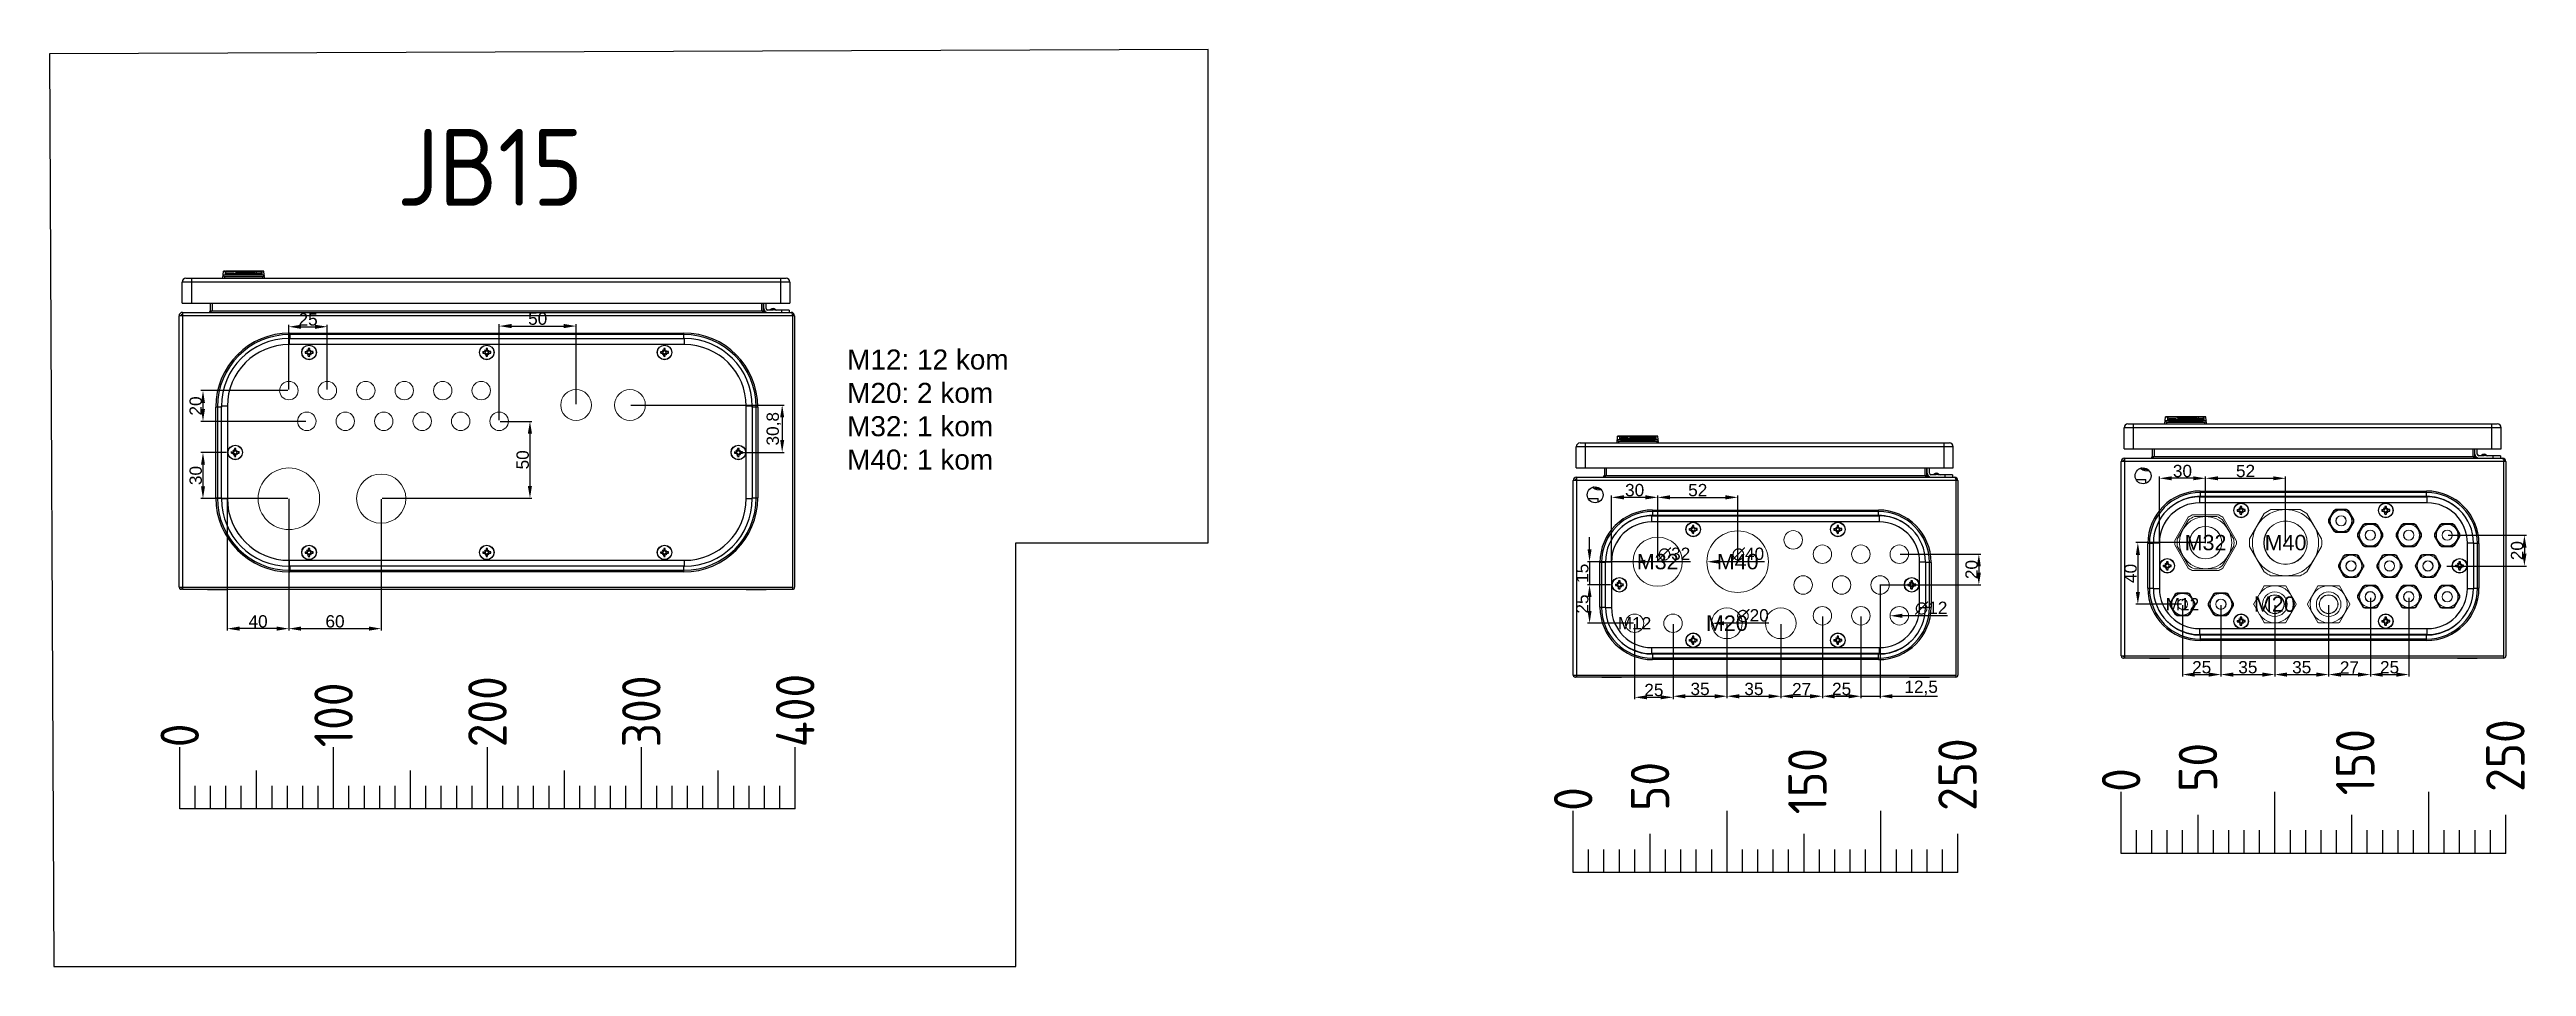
# Model space of a CAD drawing. Header units: millimetres. Extents: x 46697 to 52144, y 25488 to 34806.
# Drawn here: x 50535 to 52144, y 28035 to 28631 of the extents above; entities that cross this region are included whole.
import ezdxf
from ezdxf.enums import TextEntityAlignment as Align

# ---------------------------------------------------------------- set-up
doc = ezdxf.new("R2010")
doc.units = ezdxf.units.MM
doc.layers.add('! NO PLOT !', color=7, linetype='Continuous', true_color=0xff75dd, plot=False)
doc.layers.add('000-KOTIRANJE', color=254, linetype='Continuous', lineweight=5)
doc.layers.add('000-PI-Oprema', color=30, linetype='Continuous', lineweight=5)
doc.layers.add('000-PI-NO PLOT', color=6, linetype='Continuous', lineweight=5, plot=False)
for name, color, linetype in [('000-PI-ORMAR', 51, 'Continuous'), ('000-PI_TEXT_FRANC', 7, 'Continuous'), ('210-0', 7, 'Continuous'), ('AUT_TEXT', 7, 'Continuous')]:
    doc.layers.add(name, color=color, linetype=linetype)
doc.styles.add('PI0', font='isocpeur.ttf', dxfattribs={"width": 0.9})
doc.styles.get("Standard").update_dxf_attribs({"font": 'arial.ttf'})
doc.dimstyles.new('ISO-25-lb', dxfattribs={"dimtxt": 8, "dimasz": 8, "dimexe": 1.25, "dimexo": 0.625, "dimtad": 1, "dimdec": 1, "dimtxsty": 'Standard', "dimcen": 5, "dimadec": 0, "dimazin": 0, "dimtfac": 1, "dimtdec": 1, "dimtmove": 0, "dimatfit": 3, "dimfxl": 1, "dimarcsym": 0})

msp = doc.modelspace()

# ---------------------------------------------------------------- texts
at = {"color": 7, "style": 'PI0', "width": 0.9}
for s, p in [('100', (50719.18, 28177.53)), ('200', (50819.18, 28177.53)), ('300', (50919.18, 28177.53)), ('400', (51019.18, 28177.53)), ('0', (50619.18, 28177.53)), ('150', (52033.02, 28146.32)), ('250', (52130.56, 28148.56)), ('150', (51676.97, 28133.96)), ('250', (51774.51, 28136.2)), ('50', (51930.77, 28148.56)), ('50', (51574.72, 28136.2)), ('0', (51880.83, 28148.56)), ('0', (51524.77, 28136.2))]:
    msp.add_text(s, height=25, rotation=90, dxfattribs=at).set_placement(p, align=Align.MIDDLE_LEFT)
at = {"layer": '000-PI-NO PLOT', "ltscale": 0.25, "attachment_point": 5}
for s, insert, char_height in [('\\pxqc;M32', (51935.71, 28310.47), 10), ('\\pxqc;{\\fArial|b0|i0|c238|p34;M40}', (51987.71, 28310.47), 10), ('\\pxqc;M32', (51579.65, 28298.11), 10), ('\\pxqc;{\\fArial|b0|i0|c238|p34;M40}', (51631.65, 28298.11), 10), ('\\pxqc;M12', (51920.71, 28270.47), 8), ('\\pxqc;{\\fArial|b0|i0|c238|p34;M20}', (51980.71, 28270.47), 10), ('\\pxqc;M12', (51564.65, 28258.11), 8), ('\\pxqc;{\\fArial|b0|i0|c238|p34;M20}', (51624.65, 28258.11), 10)]:
    msp.add_mtext_dynamic_manual_height_columns(s, width=52.4265, gutter_width=12.5, heights=[0], dxfattribs=dict(at, insert=insert, char_height=char_height))
at = {"layer": 'AUT_TEXT', "style": 'PI0', "width": 0.9}
msp.add_text('JB15', height=50, dxfattribs=at).set_placement((50820.86, 28554.37), align=Align.MIDDLE)
at = {"layer": 'AUT_TEXT', "ltscale": 0.25, "insert": (51052.92, 28435.99), "char_height": 13, "attachment_point": 1}
msp.add_mtext_dynamic_manual_height_columns('M12: 12 kom\\PM20: 2 kom\\PM32: 1 kom\\PM40: 1 kom', width=120.332, gutter_width=121.68, heights=[105.84], dxfattribs=at)

# ---------------------------------------------------------------- blocks, each defined once
blk = doc.blocks.new('NSYCRN325150_bottom')
at = {"layer": '000-PI-ORMAR'}
for p, q in [((49585.7, 30888.9), (49586.1, 30893.4)), ((49585.9, 30891.2), (49587.5, 30891.2)), ((49587.5, 30893.4), (49586.1, 30893.4)), ((49586.1, 30893.4), (49610.7, 30893.4)), ((49586.7, 30889.8), (49586.7, 30888.9)), ((49611.7, 30889.8), (49586.7, 30889.8)), ((49587.5, 30891.3), (49587.5, 30893.4)), ((49587.8, 30891.1), (49587.8, 30893.4)), ((49610.7, 30893.4), (49587.8, 30893.4)), ((49587.8, 30891.2), (49610.6, 30891.2)), ((49588.1, 30891.2), (49588.1, 30891)), ((49610.3, 30891.2), (49588.1, 30891.2)), ((49588.1, 30891), (49610.3, 30891)), ((49588.4, 30891.8), (49588.4, 30892.4)), ((49588.4, 30892.4), (49592.8, 30892.4)), ((49592.8, 30892), (49588.4, 30892)), ((49592.8, 30891.8), (49588.4, 30891.8)), ((49592.8, 30892.4), (49592.8, 30891.8)), ((49593.6, 30892), (49593.6, 30891.8)), ((49593.6, 30892), (49593.9, 30892)), ((49593.9, 30892.9), (49593.9, 30893)), ((49593.9, 30893), (49594.2, 30893)), ((49594.1, 30892.9), (49593.9, 30892.9)), ((49593.9, 30892.6), (49593.9, 30892.7)), ((49593.9, 30892.7), (49594.2, 30892.7)), ((49594.1, 30892.6), (49593.9, 30892.6)), ((49593.9, 30891.8), (49593.9, 30892)), ((49594.2, 30892.9), (49594.2, 30893)), ((49594.2, 30892.7), (49594.2, 30892.6)), ((49594.2, 30892.7), (49594.3, 30892.7)), ((49594.3, 30891.8), (49594.2, 30891.9)), ((49594.3, 30892.6), (49594.3, 30892.7)), ((49594.3, 30891.8), (49594.3, 30892.4)), ((49594.3, 30892.4), (49594.9, 30892.4)), ((49594.9, 30892), (49594.3, 30892)), ((49594.9, 30891.8), (49594.3, 30891.8)), ((49594.5, 30892.8), (49594.5, 30892.7)), ((49594.9, 30892.4), (49594.9, 30891.8)), ((49595.2, 30892.6), (49595.2, 30893)), ((49595.2, 30893), (49595.5, 30893)), ((49595.2, 30892.5), (49595.2, 30892.6)), ((49595.2, 30892.6), (49595.5, 30892.6)), ((49595.5, 30892.6), (49595.2, 30892.6)), ((49595.4, 30892.5), (49595.2, 30892.5)), ((49595.2, 30892.2), (49595.2, 30892.3)), ((49595.2, 30892.1), (49595.2, 30892.1)), ((49595.2, 30892.1), (49596.4, 30892.1)), ((49595.5, 30892.5), (49595.4, 30892.5)), ((49595.5, 30893), (49595.5, 30892.6)), ((49595.5, 30892.6), (49595.5, 30892.5)), ((49595.7, 30891.8), (49595.7, 30892)), ((49596.4, 30892), (49595.7, 30892)), ((49595.9, 30892.3), (49595.8, 30892.3)), ((49595.9, 30892.7), (49596.1, 30892.7)), ((49596, 30892.4), (49596, 30892.3)), ((49596.1, 30892.7), (49596.1, 30892.6)), ((49596.1, 30892.7), (49596.3, 30892.7)), ((49596.1, 30891.9), (49596.1, 30891.8)), ((49596.3, 30892.6), (49596.3, 30892.7)), ((49596.4, 30891.8), (49596.4, 30892.1)), ((49596.5, 30892.6), (49596.5, 30893)), ((49596.5, 30893), (49596.7, 30893)), ((49596.7, 30892.6), (49596.5, 30892.6)), ((49596.7, 30893), (49596.7, 30892.6)), ((49597.1, 30892.1), (49597.1, 30892.1)), ((49597.2, 30892.9), (49597.2, 30893)), ((49597.2, 30893), (49597.5, 30893)), ((49597.5, 30892.9), (49597.2, 30892.9)), ((49597.3, 30892.6), (49597.3, 30892.7)), ((49597.3, 30892.7), (49597.6, 30892.7)), ((49597.6, 30892.6), (49597.3, 30892.6)), ((49597.3, 30891.5), (49597.3, 30892.4)), ((49597.3, 30892.4), (49597.9, 30892.4)), ((49597.9, 30892), (49597.3, 30892)), ((49597.9, 30891.5), (49597.3, 30891.5)), ((49597.5, 30892.9), (49597.5, 30893)), ((49597.6, 30892.9), (49597.5, 30892.9)), ((49597.6, 30892.6), (49597.6, 30892.9)), ((49598, 30892.7), (49597.6, 30892.6)), ((49597.8, 30892.9), (49597.8, 30892.6)), ((49597.8, 30892.7), (49598, 30892.7)), ((49597.9, 30892.4), (49597.9, 30891.5)), ((49597.9, 30892.4), (49598.3, 30892.4)), ((49597.9, 30892), (49598.2, 30891.9)), ((49598.3, 30891.8), (49597.9, 30891.8)), ((49598.2, 30891.8), (49598.2, 30891.9)), ((49598.3, 30892.3), (49598.3, 30892.4)), ((49598.4, 30892.9), (49598.4, 30893)), ((49598.4, 30893), (49598.8, 30893)), ((49598.8, 30892.9), (49598.4, 30892.9)), ((49598.5, 30892.6), (49598.5, 30892.7)), ((49598.5, 30892.7), (49598.8, 30892.7)), ((49598.7, 30892.6), (49598.5, 30892.6)), ((49598.6, 30892.1), (49598.6, 30891.8)), ((49598.8, 30892.9), (49598.8, 30893)), ((49599, 30892.8), (49598.8, 30892.9)), ((49598.8, 30892.6), (49598.8, 30892.7)), ((49599, 30892.6), (49599, 30892.8)), ((49599.2, 30892.1), (49599.2, 30892.1)), ((49599.3, 30892.8), (49599.3, 30892.8)), ((49599.3, 30891.8), (49599.3, 30892.4)), ((49599.3, 30892.4), (49600, 30892.4)), ((49600, 30892), (49599.3, 30892)), ((49600, 30891.8), (49599.3, 30891.8)), ((49599.3, 30891.6), (49599.3, 30891.6)), ((49599.5, 30891.5), (49599.3, 30891.6)), ((49599.6, 30891.5), (49599.5, 30891.5)), ((49599.8, 30892.9), (49599.8, 30893)), ((49599.8, 30893), (49600.2, 30893)), ((49600.2, 30892.9), (49599.8, 30892.9)), ((49599.8, 30892.8), (49600.5, 30892.8)), ((49599.9, 30891.7), (49599.9, 30891.6)), ((49599.9, 30891.7), (49600, 30891.7)), ((49600, 30892.8), (49600, 30892.7)), ((49600, 30892.8), (49600.2, 30892.7)), ((49600.5, 30892.8), (49600, 30892.8)), ((49600, 30892.4), (49600, 30891.8)), ((49600, 30891.7), (49600, 30891.7)), ((49600.2, 30892.9), (49600.2, 30893)), ((49600.3, 30892.9), (49600.2, 30892.9)), ((49600.2, 30892.7), (49600.2, 30892.6)), ((49600.2, 30892.7), (49600.3, 30892.7)), ((49600.2, 30892.2), (49600.2, 30892.3)), ((49600.2, 30892.1), (49600.2, 30892.1)), ((49600.2, 30892.1), (49601.4, 30892.1)), ((49600.3, 30892.7), (49600.5, 30892.8)), ((49600.3, 30892.7), (49600.3, 30892.6)), ((49600.5, 30892.7), (49600.5, 30892.8)), ((49600.7, 30891.8), (49600.7, 30892)), ((49601.4, 30892), (49600.7, 30892)), ((49600.9, 30892.3), (49600.8, 30892.3)), ((49601, 30892.4), (49601, 30892.3)), ((49601.1, 30891.9), (49601.1, 30891.8)), ((49601.2, 30892.5), (49601.2, 30893)), ((49601.2, 30893), (49601.4, 30893)), ((49601.4, 30892.5), (49601.2, 30892.5)), ((49601.4, 30892.5), (49601.2, 30892.5)), ((49601.4, 30893), (49601.4, 30892.5)), ((49601.4, 30891.8), (49601.4, 30892.1)), ((49601.4, 30892), (49601.4, 30891.8)), ((49601.9, 30892.9), (49601.9, 30893)), ((49601.9, 30893), (49602.8, 30893)), ((49602.6, 30892.9), (49601.9, 30892.9)), ((49601.9, 30892.5), (49601.9, 30892.5)), ((49602.8, 30892.5), (49601.9, 30892.5)), ((49601.9, 30892.5), (49602.8, 30892.5)), ((49602, 30892.7), (49602, 30892.8)), ((49602, 30892.8), (49602.6, 30892.8)), ((49602.6, 30892.7), (49602, 30892.7)), ((49602.1, 30892.1), (49602.1, 30892.1)), ((49602.3, 30892), (49602.3, 30892.4)), ((49602.3, 30892.4), (49602.8, 30892.4)), ((49602.8, 30892), (49602.3, 30892)), ((49602.6, 30892.5), (49602.6, 30892.9)), ((49602.8, 30893), (49602.8, 30892.5)), ((49602.8, 30891.8), (49602.8, 30892.4)), ((49603, 30891.9), (49603, 30891.8)), ((49603, 30891.9), (49603.2, 30891.9)), ((49603.2, 30891.9), (49603.5, 30892)), ((49603.2, 30891.9), (49603.2, 30891.8)), ((49603.4, 30892.5), (49603.4, 30892.6)), ((49603.4, 30892.6), (49603.9, 30892.6)), ((49603.5, 30892.7), (49603.5, 30892.8)), ((49603.5, 30892.8), (49603.5, 30892.7)), ((49603.5, 30892.8), (49604, 30892.8)), ((49604, 30892.7), (49603.5, 30892.7)), ((49603.5, 30891.8), (49603.5, 30892.3)), ((49604.1, 30891.8), (49603.5, 30891.8)), ((49604.1, 30892.8), (49603.7, 30892.8)), ((49603.8, 30892.5), (49603.8, 30892.5)), ((49603.8, 30892.5), (49603.8, 30892.3)), ((49603.8, 30892.5), (49604.4, 30892.5)), ((49604.3, 30892.5), (49603.8, 30892.5)), ((49603.9, 30892.6), (49604, 30892.7)), ((49603.9, 30892.6), (49603.9, 30892.5)), ((49604, 30892.8), (49604.1, 30892.8)), ((49604, 30892.8), (49604, 30892.5)), ((49604.1, 30892.5), (49604.1, 30892.8)), ((49604.4, 30892.3), (49604.1, 30892.3)), ((49604.1, 30892.2), (49604.1, 30891.8)), ((49604.4, 30892.7), (49604.3, 30892.5)), ((49604.3, 30892.2), (49604.9, 30892.3)), ((49604.3, 30892), (49604.3, 30892.2)), ((49604.4, 30892.3), (49604.4, 30892.5)), ((49604.9, 30891.8), (49604.7, 30891.8)), ((49604.9, 30891.8), (49604.9, 30892.3)), ((49605, 30893.1), (49605, 30892.9)), ((49605, 30893.1), (49605.4, 30893.1)), ((49605.1, 30892.8), (49605.1, 30892.4)), ((49605.2, 30891.9), (49605.2, 30891.8)), ((49605.4, 30892.9), (49605.4, 30893.1)), ((49605.4, 30892.6), (49605.4, 30892.6)), ((49605.4, 30892.6), (49605.4, 30892.4)), ((49605.8, 30892.6), (49605.4, 30892.6)), ((49605.4, 30892.6), (49605.7, 30892.5)), ((49605.6, 30892.9), (49605.5, 30892.9)), ((49605.5, 30892.8), (49605.5, 30892.7)), ((49605.9, 30892.8), (49605.5, 30892.8)), ((49605.5, 30892.7), (49605.5, 30892.6)), ((49605.5, 30892.7), (49605.9, 30892.7)), ((49605.5, 30891.5), (49605.5, 30892.4)), ((49605.5, 30892.4), (49606.1, 30892.4)), ((49606.1, 30892), (49605.5, 30892)), ((49606.1, 30891.5), (49605.5, 30891.5)), ((49605.6, 30892.9), (49605.6, 30892.8)), ((49606, 30892.8), (49605.9, 30892.8)), ((49606, 30892.9), (49606, 30892.8)), ((49606.1, 30892.4), (49606.1, 30891.5)), ((49606.3, 30892.2), (49606.3, 30892.3)), ((49606.8, 30892.3), (49606.3, 30892.2)), ((49606.3, 30891.8), (49606.3, 30892)), ((49606.3, 30892), (49606.8, 30891.9)), ((49607, 30891.8), (49606.3, 30891.8)), ((49606.8, 30891.8), (49606.8, 30891.9)), ((49607, 30892.4), (49607, 30892.2)), ((49607.4, 30892.1), (49607.4, 30891.8)), ((49608, 30892.1), (49608, 30892)), ((49608.1, 30892.1), (49608.1, 30892.2)), ((49608.2, 30892), (49608.1, 30892.1)), ((49608.2, 30891.6), (49608.2, 30891.8)), ((49608.2, 30891.6), (49608.2, 30891.8)), ((49608.8, 30892.2), (49608.8, 30891.9)), ((49609.3, 30891.5), (49609, 30891.5)), ((49609.3, 30892.2), (49609.1, 30892.2)), ((49609.2, 30892.4), (49609.2, 30892.2)), ((49609.2, 30891.7), (49609.2, 30891.5)), ((49609.2, 30891.7), (49609.4, 30891.7)), ((49609.4, 30891.5), (49609.4, 30891.8)), ((49609.8, 30892), (49609.8, 30891.6)), ((49610.1, 30892.3), (49610, 30892.1)), ((49610.1, 30891.8), (49610.1, 30891.7)), ((49610.3, 30891), (49610.3, 30891.2)), ((49610.7, 30891.1), (49610.7, 30893.4)), ((49612.3, 30893.4), (49610.7, 30893.4)), ((49610.9, 30893.4), (49610.9, 30891.3)), ((49612.3, 30893.4), (49610.9, 30893.4)), ((49610.9, 30891.2), (49612.5, 30891.2)), ((49611.7, 30888.9), (49611.7, 30889.8)), ((49612.7, 30888.9), (49612.3, 30893.4)), ((49559.2, 30872.7), (49559.2, 30886.4)), ((49804.2, 30886.4), (49559.2, 30886.4)), ((49561.7, 30888.9), (49801.7, 30888.9)), ((49565.2, 30872.7), (49565.2, 30888.9)), ((49798.2, 30872.7), (49798.2, 30888.9)), ((49804.2, 30872.7), (49804.2, 30886.4)), ((49557.2, 30738.1), (49557.2, 30864.5)), ((49807.2, 30864.5), (49557.2, 30864.5)), ((49559.2, 30872.7), (49804.2, 30872.7)), ((49559.4, 30866.7), (49559.4, 30736.7)), ((49559.4, 30866.7), (49805, 30866.7)), ((49569.7, 30860.1), (49571.8, 30858.9)), ((49570.2, 30859.9), (49570.4, 30859.8)), ((49570.4, 30859.8), (49570.4, 30859.8)), ((49570.4, 30859.8), (49570.4, 30859.8)), ((49570.4, 30859.8), (49570.5, 30859.7)), ((49572.7, 30858.7), (49575.3, 30858.4)), ((49574.4, 30859.1), (49574.4, 30859.4)), ((49575, 30858.4), (49575.1, 30858.9)), ((49577.5, 30872.7), (49577.5, 30867.7)), ((49577.5, 30867.7), (49786.9, 30867.7)), ((49578.7, 30872.7), (49578.7, 30867.7)), ((49785.7, 30872.7), (49785.7, 30867.7)), ((49786.9, 30872.7), (49786.9, 30867.7)), ((49787.2, 30869.2), (49787.2, 30872.7)), ((49788.7, 30869.2), (49788.7, 30872.7)), ((49792, 30868.2), (49789.7, 30868.2)), ((49792.4, 30869), (49790.9, 30868.2)), ((49793.2, 30869.2), (49792.4, 30869)), ((49794.1, 30869), (49792.4, 30869)), ((49794.1, 30869), (49793.2, 30869.2)), ((49794.1, 30869), (49795.6, 30868.2)), ((49803.7, 30868.2), (49794.5, 30868.2)), ((49798.7, 30868.2), (49798.7, 30866.7)), ((49803.7, 30868.2), (49803.7, 30866.7)), ((49806, 30736.7), (49806, 30864.5)), ((49807.2, 30864.5), (49807.2, 30738.1)), ((49567.3, 30852.7), (49573.4, 30852.7)), ((49573.4, 30850.7), (49573.4, 30852.7)), ((49608.2, 30841.5), (49608.2, 30837.6)), ((49608.2, 30841.5), (49756.2, 30841.5)), ((49608.7, 30845.3), (49608.7, 30841.7)), ((49608.7, 30845.3), (49755.7, 30845.3)), ((49755.7, 30844.3), (49608.7, 30844.3)), ((49608.7, 30841.8), (49755.7, 30841.8)), ((49755.7, 30841.7), (49608.7, 30841.7)), ((49755.7, 30841.7), (49755.7, 30845.3)), ((49756.2, 30837.6), (49756.2, 30841.5)), ((49756.2, 30837.6), (49608.2, 30837.6)), ((49632.9, 30832.7), (49632.6, 30832.7)), ((49632.7, 30833.2), (49634.4, 30833.2)), ((49632.7, 30832.2), (49634.4, 30832.2)), ((49634.5, 30833.5), (49633.8, 30834.1)), ((49634.5, 30832), (49634, 30831.5)), ((49634.4, 30833.4), (49634.3, 30833.2)), ((49634.3, 30832.2), (49634.4, 30832.1)), ((49634.4, 30833.5), (49634.4, 30833.4)), ((49634.4, 30833.5), (49634.6, 30833.5)), ((49634.4, 30833.4), (49634.5, 30833.3)), ((49634.4, 30833.4), (49634.4, 30833.4)), ((49634.4, 30833.2), (49634.5, 30833.3)), ((49634.4, 30832.1), (49634.5, 30832.2)), ((49634.5, 30832.2), (49634.4, 30832.2)), ((49634.4, 30832), (49634.4, 30832.1)), ((49634.4, 30831.9), (49634.4, 30832)), ((49634.4, 30831.9), (49634.5, 30831.9)), ((49634.5, 30833.5), (49634.5, 30833.3)), ((49634.7, 30833.5), (49634.5, 30833.5)), ((49634.5, 30832.2), (49634.5, 30832)), ((49634.5, 30832), (49634.7, 30832)), ((49634.6, 30831.9), (49634.5, 30831.9)), ((49634.7, 30833.7), (49634.6, 30833.5)), ((49634.6, 30833.5), (49634.7, 30833.5)), ((49634.6, 30833.5), (49634.6, 30833.5)), ((49634.6, 30831.9), (49634.7, 30832)), ((49634.6, 30831.9), (49634.7, 30831.8)), ((49634.7, 30835.3), (49634.7, 30833.5)), ((49634.7, 30833.5), (49634.7, 30833.5)), ((49634.7, 30831.9), (49634.7, 30832)), ((49634.7, 30830.2), (49634.7, 30831.9)), ((49635.7, 30833.5), (49635.7, 30835.3)), ((49635.9, 30833.5), (49635.7, 30833.7)), ((49635.7, 30833.5), (49635.8, 30833.5)), ((49635.8, 30832), (49635.7, 30831.9)), ((49635.7, 30830.2), (49635.7, 30831.9)), ((49635.7, 30831.8), (49635.9, 30831.9)), ((49635.9, 30833.5), (49635.8, 30833.5)), ((49636, 30833.5), (49635.8, 30833.5)), ((49635.9, 30831.9), (49635.8, 30832)), ((49635.8, 30832), (49636, 30832)), ((49636, 30833.5), (49635.9, 30833.5)), ((49635.9, 30833.5), (49635.9, 30833.5)), ((49636, 30831.9), (49635.9, 30831.9)), ((49635.9, 30831.9), (49635.9, 30831.9)), ((49636, 30833.5), (49636.5, 30834)), ((49636, 30833.5), (49636, 30833.4)), ((49636, 30833.3), (49636, 30833.5)), ((49636, 30833.4), (49636, 30833.3)), ((49636.2, 30833.2), (49636, 30833.4)), ((49636, 30833.4), (49636, 30833.4)), ((49636, 30833.3), (49636, 30833.2)), ((49637.8, 30833.2), (49636, 30833.2)), ((49636, 30832), (49636, 30832.2)), ((49636, 30832.2), (49636, 30832.2)), ((49636, 30832.1), (49636, 30832.2)), ((49636, 30832.2), (49637.8, 30832.2)), ((49636, 30832.1), (49636.2, 30832.2)), ((49636, 30832.1), (49636, 30832.1)), ((49636, 30832.1), (49636, 30831.9)), ((49636.6, 30831.3), (49636, 30832)), ((49637.6, 30832.7), (49637.8, 30832.7)), ((49726.9, 30832.7), (49726.6, 30832.7)), ((49726.7, 30833.2), (49728.4, 30833.2)), ((49726.7, 30832.2), (49728.4, 30832.2)), ((49728.5, 30833.5), (49727.8, 30834.1)), ((49728.5, 30832), (49728, 30831.5)), ((49728.4, 30833.4), (49728.3, 30833.2)), ((49728.3, 30832.2), (49728.4, 30832.1)), ((49728.4, 30833.5), (49728.6, 30833.5)), ((49728.4, 30833.5), (49728.4, 30833.4)), ((49728.4, 30833.4), (49728.5, 30833.3)), ((49728.4, 30833.4), (49728.4, 30833.4)), ((49728.4, 30833.2), (49728.5, 30833.3)), ((49728.4, 30832.1), (49728.5, 30832.2)), ((49728.5, 30832.2), (49728.4, 30832.2)), ((49728.4, 30832), (49728.4, 30832.1)), ((49728.4, 30831.9), (49728.4, 30832)), ((49728.4, 30831.9), (49728.5, 30831.9)), ((49728.7, 30833.5), (49728.5, 30833.5)), ((49728.5, 30833.5), (49728.5, 30833.3)), ((49728.5, 30832.2), (49728.5, 30832)), ((49728.5, 30832), (49728.7, 30832)), ((49728.6, 30831.9), (49728.5, 30831.9)), ((49728.7, 30833.7), (49728.6, 30833.5)), ((49728.6, 30833.5), (49728.7, 30833.5)), ((49728.6, 30833.5), (49728.6, 30833.5)), ((49728.6, 30831.9), (49728.7, 30832)), ((49728.6, 30831.9), (49728.7, 30831.8)), ((49728.7, 30835.3), (49728.7, 30833.5)), ((49728.7, 30833.5), (49728.7, 30833.5)), ((49728.7, 30831.9), (49728.7, 30832)), ((49728.7, 30830.2), (49728.7, 30831.9)), ((49729.7, 30833.5), (49729.7, 30835.3)), ((49729.9, 30833.5), (49729.7, 30833.7)), ((49729.7, 30833.5), (49729.8, 30833.5)), ((49729.8, 30832), (49729.7, 30831.9)), ((49729.7, 30830.2), (49729.7, 30831.9)), ((49729.7, 30831.8), (49729.9, 30831.9)), ((49729.9, 30833.5), (49729.8, 30833.5)), ((49730, 30833.5), (49729.8, 30833.5)), ((49729.8, 30832), (49730, 30832)), ((49729.9, 30831.9), (49729.8, 30832)), ((49730, 30833.5), (49729.9, 30833.5)), ((49729.9, 30833.5), (49729.9, 30833.5)), ((49730, 30831.9), (49729.9, 30831.9)), ((49729.9, 30831.9), (49729.9, 30831.9)), ((49730, 30833.5), (49730.5, 30834)), ((49730, 30833.5), (49730, 30833.4)), ((49730, 30833.3), (49730, 30833.5)), ((49730, 30833.4), (49730, 30833.3)), ((49730.2, 30833.2), (49730, 30833.4)), ((49730, 30833.4), (49730, 30833.4)), ((49730, 30833.3), (49730, 30833.2)), ((49731.8, 30833.2), (49730, 30833.2)), ((49730, 30832.2), (49731.8, 30832.2)), ((49730, 30832.2), (49730, 30832.2)), ((49730, 30832), (49730, 30832.2)), ((49730, 30832.1), (49730, 30832.2)), ((49730, 30832.1), (49730.2, 30832.2)), ((49730, 30832.1), (49730, 30832.1)), ((49730, 30832.1), (49730, 30831.9)), ((49730, 30832), (49730.6, 30831.3)), ((49731.6, 30832.7), (49731.8, 30832.7)), ((49574.6, 30782.2), (49574.6, 30811.2)), ((49578.2, 30811.2), (49574.6, 30811.2)), ((49575.7, 30811.2), (49575.7, 30782.2)), ((49578.2, 30782), (49578.2, 30811.5)), ((49582.1, 30811.5), (49578.2, 30811.5)), ((49578.2, 30782.2), (49578.2, 30811.2)), ((49582.1, 30811.5), (49582.1, 30782)), ((49786.2, 30811.5), (49782.3, 30811.5)), ((49782.3, 30782), (49782.3, 30811.5)), ((49786.2, 30811.5), (49786.2, 30782)), ((49789.8, 30811.2), (49786.2, 30811.2)), ((49786.2, 30811.2), (49786.2, 30782.2)), ((49788.8, 30782.2), (49788.8, 30811.2)), ((49789.8, 30811.2), (49789.8, 30782.2)), ((49584.9, 30796.7), (49584.6, 30796.7)), ((49584.7, 30797.2), (49586.4, 30797.2)), ((49584.7, 30796.2), (49586.4, 30796.2)), ((49586.5, 30797.5), (49585.8, 30798.1)), ((49586.5, 30796), (49586, 30795.5)), ((49586.4, 30797.4), (49586.3, 30797.2)), ((49586.3, 30796.2), (49586.4, 30796.1)), ((49586.4, 30797.5), (49586.4, 30797.4)), ((49586.4, 30797.5), (49586.6, 30797.5)), ((49586.4, 30797.4), (49586.5, 30797.3)), ((49586.4, 30797.4), (49586.4, 30797.4)), ((49586.4, 30797.2), (49586.5, 30797.3)), ((49586.5, 30796.2), (49586.4, 30796.2)), ((49586.4, 30796.1), (49586.5, 30796.2)), ((49586.4, 30796), (49586.4, 30796.1)), ((49586.4, 30795.9), (49586.4, 30796)), ((49586.4, 30795.9), (49586.5, 30795.9)), ((49586.5, 30797.5), (49586.5, 30797.3)), ((49586.7, 30797.5), (49586.5, 30797.5)), ((49586.5, 30796.2), (49586.5, 30796)), ((49586.5, 30796), (49586.7, 30796)), ((49586.6, 30795.9), (49586.5, 30795.9)), ((49586.7, 30797.7), (49586.6, 30797.5)), ((49586.6, 30797.5), (49586.7, 30797.5)), ((49586.6, 30797.5), (49586.6, 30797.5)), ((49586.6, 30795.9), (49586.7, 30796)), ((49586.6, 30795.9), (49586.7, 30795.8)), ((49586.7, 30799.3), (49586.7, 30797.5)), ((49586.7, 30797.5), (49586.7, 30797.5)), ((49586.7, 30795.9), (49586.7, 30796)), ((49586.7, 30794.2), (49586.7, 30795.9)), ((49587.7, 30797.5), (49587.7, 30799.3)), ((49587.9, 30797.5), (49587.7, 30797.7)), ((49587.7, 30797.5), (49587.8, 30797.5)), ((49587.8, 30796), (49587.7, 30795.9)), ((49587.7, 30794.2), (49587.7, 30795.9)), ((49587.7, 30795.8), (49587.9, 30795.9)), ((49587.9, 30797.5), (49587.8, 30797.5)), ((49588, 30797.5), (49587.8, 30797.5)), ((49587.9, 30795.9), (49587.8, 30796)), ((49587.8, 30796), (49588, 30796)), ((49588, 30797.5), (49587.9, 30797.5)), ((49587.9, 30797.5), (49587.9, 30797.5)), ((49587.9, 30795.9), (49587.9, 30795.9)), ((49588, 30795.9), (49587.9, 30795.9)), ((49588, 30797.5), (49588.5, 30798)), ((49588, 30797.5), (49588, 30797.4)), ((49588, 30797.3), (49588, 30797.5)), ((49588, 30797.4), (49588, 30797.3)), ((49588.2, 30797.2), (49588, 30797.4)), ((49588, 30797.4), (49588, 30797.4)), ((49588, 30797.3), (49588, 30797.2)), ((49589.8, 30797.2), (49588, 30797.2)), ((49588, 30796), (49588, 30796.2)), ((49588, 30796.1), (49588, 30796.2)), ((49588, 30796.2), (49588, 30796.2)), ((49588, 30796.2), (49589.8, 30796.2)), ((49588, 30796.1), (49588.2, 30796.2)), ((49588, 30796.1), (49588, 30796.1)), ((49588, 30796.1), (49588, 30795.9)), ((49588.6, 30795.3), (49588, 30796)), ((49589.6, 30796.7), (49589.8, 30796.7)), ((49774.9, 30796.7), (49774.6, 30796.7)), ((49774.7, 30797.2), (49776.4, 30797.2)), ((49774.7, 30796.2), (49776.4, 30796.2)), ((49776.5, 30797.5), (49775.8, 30798.1)), ((49776.5, 30796), (49776, 30795.5)), ((49776.4, 30797.4), (49776.3, 30797.2)), ((49776.3, 30796.2), (49776.4, 30796.1)), ((49776.4, 30797.5), (49776.6, 30797.5)), ((49776.4, 30797.5), (49776.4, 30797.4)), ((49776.4, 30797.4), (49776.5, 30797.3)), ((49776.4, 30797.4), (49776.4, 30797.4)), ((49776.4, 30797.2), (49776.5, 30797.3)), ((49776.5, 30796.2), (49776.4, 30796.2)), ((49776.4, 30796.1), (49776.5, 30796.2)), ((49776.4, 30796), (49776.4, 30796.1)), ((49776.4, 30795.9), (49776.4, 30796)), ((49776.4, 30795.9), (49776.5, 30795.9)), ((49776.7, 30797.5), (49776.5, 30797.5)), ((49776.5, 30797.5), (49776.5, 30797.3)), ((49776.5, 30796.2), (49776.5, 30796)), ((49776.5, 30796), (49776.7, 30796)), ((49776.6, 30795.9), (49776.5, 30795.9)), ((49776.7, 30797.7), (49776.6, 30797.5)), ((49776.6, 30797.5), (49776.7, 30797.5)), ((49776.6, 30797.5), (49776.6, 30797.5)), ((49776.6, 30795.9), (49776.7, 30796)), ((49776.6, 30795.9), (49776.7, 30795.8)), ((49776.7, 30799.3), (49776.7, 30797.5)), ((49776.7, 30797.5), (49776.7, 30797.5)), ((49776.7, 30795.9), (49776.7, 30796)), ((49776.7, 30794.2), (49776.7, 30795.9)), ((49777.7, 30797.5), (49777.7, 30799.3)), ((49777.9, 30797.5), (49777.7, 30797.7)), ((49777.7, 30797.5), (49777.8, 30797.5)), ((49777.8, 30796), (49777.7, 30795.9)), ((49777.7, 30794.2), (49777.7, 30795.9)), ((49777.7, 30795.8), (49777.9, 30795.9)), ((49778, 30797.5), (49777.8, 30797.5)), ((49777.9, 30797.5), (49777.8, 30797.5)), ((49777.8, 30796), (49778, 30796)), ((49777.9, 30795.9), (49777.8, 30796)), ((49778, 30797.5), (49777.9, 30797.5)), ((49777.9, 30797.5), (49777.9, 30797.5)), ((49778, 30795.9), (49777.9, 30795.9)), ((49777.9, 30795.9), (49777.9, 30795.9)), ((49778, 30797.5), (49778.5, 30798)), ((49778, 30797.5), (49778, 30797.4)), ((49778, 30797.3), (49778, 30797.5)), ((49778, 30797.4), (49778, 30797.3)), ((49778.2, 30797.2), (49778, 30797.4)), ((49778, 30797.4), (49778, 30797.4)), ((49778, 30797.3), (49778, 30797.2)), ((49779.8, 30797.2), (49778, 30797.2)), ((49778, 30796.2), (49779.8, 30796.2)), ((49778, 30796.1), (49778, 30796.2)), ((49778, 30796.2), (49778, 30796.2)), ((49778, 30796), (49778, 30796.2)), ((49778, 30796.1), (49778.2, 30796.2)), ((49778, 30796.1), (49778, 30796.1)), ((49778, 30796.1), (49778, 30795.9)), ((49778, 30796), (49778.6, 30795.3)), ((49779.6, 30796.7), (49779.8, 30796.7)), ((49574.6, 30782.2), (49578.2, 30782.2)), ((49578.2, 30782), (49582.1, 30782)), ((49782.3, 30782), (49786.2, 30782)), ((49786.2, 30782.2), (49789.8, 30782.2)), ((49632.7, 30761.2), (49634.4, 30761.2)), ((49634.5, 30761.5), (49633.8, 30762.1)), ((49634.4, 30761.4), (49634.3, 30761.2)), ((49634.4, 30761.5), (49634.6, 30761.5)), ((49634.4, 30761.5), (49634.4, 30761.4)), ((49634.4, 30761.4), (49634.5, 30761.3)), ((49634.4, 30761.4), (49634.4, 30761.4)), ((49634.4, 30761.2), (49634.5, 30761.3)), ((49634.7, 30761.5), (49634.5, 30761.5)), ((49634.5, 30761.5), (49634.5, 30761.3)), ((49634.7, 30761.7), (49634.6, 30761.5)), ((49634.6, 30761.5), (49634.7, 30761.5)), ((49634.6, 30761.5), (49634.6, 30761.5)), ((49634.7, 30763.3), (49634.7, 30761.5)), ((49634.7, 30761.5), (49634.7, 30761.5)), ((49635.7, 30761.5), (49635.7, 30763.3)), ((49635.9, 30761.5), (49635.7, 30761.7)), ((49635.7, 30761.5), (49635.8, 30761.5)), ((49636, 30761.5), (49635.8, 30761.5)), ((49635.9, 30761.5), (49635.8, 30761.5)), ((49636, 30761.5), (49635.9, 30761.5)), ((49635.9, 30761.5), (49635.9, 30761.5)), ((49636, 30761.5), (49636.5, 30762)), ((49636, 30761.5), (49636, 30761.4)), ((49636, 30761.3), (49636, 30761.5)), ((49636, 30761.4), (49636, 30761.3)), ((49636.2, 30761.2), (49636, 30761.4)), ((49636, 30761.4), (49636, 30761.4)), ((49636, 30761.3), (49636, 30761.2)), ((49637.8, 30761.2), (49636, 30761.2)), ((49726.7, 30761.2), (49728.4, 30761.2)), ((49728.5, 30761.5), (49727.8, 30762.1)), ((49728.4, 30761.4), (49728.3, 30761.2)), ((49728.4, 30761.5), (49728.6, 30761.5)), ((49728.4, 30761.5), (49728.4, 30761.4)), ((49728.4, 30761.4), (49728.5, 30761.3)), ((49728.4, 30761.4), (49728.4, 30761.4)), ((49728.4, 30761.2), (49728.5, 30761.3)), ((49728.7, 30761.5), (49728.5, 30761.5)), ((49728.5, 30761.5), (49728.5, 30761.3)), ((49728.7, 30761.7), (49728.6, 30761.5)), ((49728.6, 30761.5), (49728.7, 30761.5)), ((49728.6, 30761.5), (49728.6, 30761.5)), ((49728.7, 30763.3), (49728.7, 30761.5)), ((49728.7, 30761.5), (49728.7, 30761.5)), ((49729.7, 30761.5), (49729.7, 30763.3)), ((49729.9, 30761.5), (49729.7, 30761.7)), ((49729.7, 30761.5), (49729.8, 30761.5)), ((49730, 30761.5), (49729.8, 30761.5)), ((49729.9, 30761.5), (49729.8, 30761.5)), ((49730, 30761.5), (49729.9, 30761.5)), ((49729.9, 30761.5), (49729.9, 30761.5)), ((49730, 30761.5), (49730.5, 30762)), ((49730, 30761.5), (49730, 30761.4)), ((49730, 30761.3), (49730, 30761.5)), ((49730, 30761.4), (49730, 30761.3)), ((49730.2, 30761.2), (49730, 30761.4)), ((49730, 30761.4), (49730, 30761.4)), ((49730, 30761.3), (49730, 30761.2)), ((49731.8, 30761.2), (49730, 30761.2)), ((49608.2, 30755.9), (49608.2, 30752)), ((49608.2, 30755.9), (49756.2, 30755.9)), ((49756.2, 30752), (49608.2, 30752)), ((49608.7, 30751.8), (49608.7, 30748.1)), ((49608.7, 30751.8), (49755.7, 30751.8)), ((49755.7, 30751.7), (49608.7, 30751.7)), ((49608.7, 30749.2), (49755.7, 30749.2)), ((49755.7, 30748.1), (49608.7, 30748.1)), ((49632.9, 30760.7), (49632.6, 30760.7)), ((49632.7, 30760.2), (49634.4, 30760.2)), ((49634.5, 30760), (49634, 30759.5)), ((49634.3, 30760.2), (49634.4, 30760.1)), ((49634.5, 30760.2), (49634.4, 30760.2)), ((49634.4, 30760.1), (49634.5, 30760.2)), ((49634.4, 30760), (49634.4, 30760.1)), ((49634.4, 30759.9), (49634.4, 30760)), ((49634.4, 30759.9), (49634.5, 30759.9)), ((49634.5, 30760.2), (49634.5, 30760)), ((49634.5, 30760), (49634.7, 30760)), ((49634.6, 30759.9), (49634.5, 30759.9)), ((49634.6, 30759.9), (49634.7, 30760)), ((49634.6, 30759.9), (49634.7, 30759.8)), ((49634.7, 30759.9), (49634.7, 30760)), ((49634.7, 30758.2), (49634.7, 30759.9)), ((49635.8, 30760), (49635.7, 30759.9)), ((49635.7, 30758.2), (49635.7, 30759.9)), ((49635.7, 30759.8), (49635.9, 30759.9)), ((49635.9, 30759.9), (49635.8, 30760)), ((49635.8, 30760), (49636, 30760)), ((49636, 30759.9), (49635.9, 30759.9)), ((49635.9, 30759.9), (49635.9, 30759.9)), ((49636, 30760.1), (49636, 30760.2)), ((49636, 30760.2), (49637.8, 30760.2)), ((49636, 30760), (49636, 30760.2)), ((49636, 30760.2), (49636, 30760.2)), ((49636, 30760.1), (49636.2, 30760.2)), ((49636, 30760.1), (49636, 30760.1)), ((49636, 30760.1), (49636, 30759.9)), ((49636, 30760), (49636.6, 30759.3)), ((49637.6, 30760.7), (49637.8, 30760.7)), ((49726.9, 30760.7), (49726.6, 30760.7)), ((49726.7, 30760.2), (49728.4, 30760.2)), ((49728.5, 30760), (49728, 30759.5)), ((49728.3, 30760.2), (49728.4, 30760.1)), ((49728.5, 30760.2), (49728.4, 30760.2)), ((49728.4, 30760.1), (49728.5, 30760.2)), ((49728.4, 30760), (49728.4, 30760.1)), ((49728.4, 30759.9), (49728.4, 30760)), ((49728.4, 30759.9), (49728.5, 30759.9)), ((49728.5, 30760.2), (49728.5, 30760)), ((49728.5, 30760), (49728.7, 30760)), ((49728.6, 30759.9), (49728.5, 30759.9)), ((49728.6, 30759.9), (49728.7, 30760)), ((49728.6, 30759.9), (49728.7, 30759.8)), ((49728.7, 30759.9), (49728.7, 30760)), ((49728.7, 30758.2), (49728.7, 30759.9)), ((49729.8, 30760), (49729.7, 30759.9)), ((49729.7, 30758.2), (49729.7, 30759.9)), ((49729.7, 30759.8), (49729.9, 30759.9)), ((49729.8, 30760), (49730, 30760)), ((49729.9, 30759.9), (49729.8, 30760)), ((49730, 30759.9), (49729.9, 30759.9)), ((49729.9, 30759.9), (49729.9, 30759.9)), ((49730, 30760.2), (49731.8, 30760.2)), ((49730, 30760.1), (49730, 30760.2)), ((49730, 30760), (49730, 30760.2)), ((49730, 30760.2), (49730, 30760.2)), ((49730, 30760.1), (49730.2, 30760.2)), ((49730, 30760.1), (49730, 30760.1)), ((49730, 30760.1), (49730, 30759.9)), ((49730, 30760), (49730.6, 30759.3)), ((49731.6, 30760.7), (49731.8, 30760.7)), ((49755.7, 30748.1), (49755.7, 30751.8)), ((49756.2, 30752), (49756.2, 30755.9)), ((49557.2, 30738.1), (49806, 30738.1)), ((49558.7, 30738), (49559.4, 30737)), ((49805.9, 30736.7), (49559.4, 30736.7)), ((49576.3, 30736.6), (49588.1, 30736.6)), ((49776.3, 30736.6), (49788.1, 30736.6)), ((49806, 30736.7), (49805.9, 30736.7))]:
    blk.add_line(p, q, dxfattribs=at)
for centre, radius in [((49571.5, 30855.2), 5.15), ((49635.2, 30832.7), 4.75), ((49635.2, 30832.7), 4.67), ((49729.2, 30832.7), 4.75), ((49729.2, 30832.7), 4.67), ((49587.2, 30796.7), 4.75), ((49587.2, 30796.7), 4.67), ((49777.2, 30796.7), 4.75), ((49777.2, 30796.7), 4.67), ((49635.2, 30760.7), 4.75), ((49635.2, 30760.7), 4.67), ((49729.2, 30760.7), 4.75), ((49729.2, 30760.7), 4.67)]:
    blk.add_circle(centre, radius, dxfattribs=at)
for centre, radius, start, end in [((49600.2, 30893.5), 0.896, 256.948, 258.528), ((49600.3, 30893.7), 1.1, 279.1817, 280.1245), ((49600.9, 30887), 4.97, 84.0152, 84.692), ((49601.2, 30894.3), 2.52, 274.3698, 275.5382), ((49603.3, 30897.4), 5.6, 265.5588, 266.6204), ((49604, 30893.9), 2.08, 254.4247, 254.7894), ((49604.1, 30896.3), 4.01, 268.5658, 270.0288), ((49605, 30889.3), 3.39, 103.5921, 105.8683), ((49605, 30889.2), 3.44, 105.8641, 106.0442), ((49605, 30889.3), 3.37, 102.6869, 103.5924), ((49605.2, 30897.3), 5.47, 266.7554, 267.8388), ((49605.1, 30896.2), 3.83, 269.9507, 271.6124), ((49604.5, 30892.8), 0.725, 327.916, 330.3794), ((49604.2, 30896.2), 3.95, 287.2834, 288.3231), ((49604.3, 30896.2), 3.89, 286.7064, 287.2815), ((49604.2, 30896.4), 4.09, 288.3365, 291.2506), ((49600.7, 30841.5), 51, 80.8914, 81.5299), ((49609, 30898.3), 6.82, 272.3093, 273.1792), ((49614, 30924.2), 32.9, 262.0668, 262.674), ((49561.7, 30886.4), 2.5, 90, 180), ((49801.7, 30886.4), 2.5, 0, 90), ((49559.4, 30864.5), 2.2, 90, 180), ((49559.4, 30864.5), 1, 90, 180), ((49572.4, 30862.9), 3.68, 236.8301, 240.0076), ((49567.7, 30855), 6.32, 54.8801, 57.0174), ((49564.5, 30850.4), 11.9, 53.9371, 54.8828), ((49572.8, 30860.7), 2, 240, 264.5), ((49576.5, 30867.7), 1, 270, 0), ((49787.9, 30867.7), 1, 180, 270), ((49789.7, 30869.2), 2.5, 180, 270), ((49789.7, 30869.2), 1, 180, 270), ((49805, 30864.5), 2.2, 0, 90), ((49608.7, 30811.2), 34.1, 90, 180), ((49608.7, 30811.2), 33.1, 90, 180), ((49608.2, 30811.5), 30, 90, 180), ((49608.7, 30811.2), 30.5, 90, 133.9048), ((49608.7, 30811.2), 30.5, 90, 117.9768), ((49755.7, 30811.2), 34.1, 0, 90), ((49755.7, 30811.2), 33.1, 0, 90), ((49755.7, 30811.2), 30.5, 46.0952, 90), ((49755.7, 30811.2), 30.5, 62.0222, 90), ((49756.2, 30811.5), 30, 0, 90), ((49608.2, 30811.5), 26.1, 90, 180), ((49635, 30832.7), 2.4, 167.5983, 179.9804), ((49635, 30832.7), 2.4, 180.0183, 192.4029), ((49635, 30832.7), 2.18, 166.2955, 179.9897), ((49635, 30832.7), 2.18, 180.0103, 193.7044), ((49626.9, 30824.5), 11.9, 49.8549, 54.3133), ((49643.4, 30840.9), 11.7, 215.6598, 220.1721), ((49643.5, 30824.4), 11.9, 140.0346, 143.3206), ((49626.9, 30840.9), 11.8, 306.6662, 309.9785), ((49635.2, 30832.7), 1.17, 153.8852, 206.1148), ((49635.2, 30832.9), 2.39, 77.579, 102.421), ((49635.2, 30832.9), 2.17, 76.2841, 103.7159), ((49635.2, 30832.7), 1.17, 63.8852, 116.1148), ((49635.2, 30832.7), 1.17, 243.8852, 296.1148), ((49635.2, 30832.5), 2.17, 256.286, 283.714), ((49635.2, 30832.5), 2.39, 257.5768, 282.4232), ((49643.5, 30824.5), 11.8, 126.666, 129.9788), ((49643.5, 30841), 11.9, 229.8529, 234.3152), ((49626.9, 30841.1), 11.9, 320.0351, 323.3202), ((49627.1, 30824.5), 11.7, 35.6597, 40.1721), ((49635.2, 30832.7), 1.17, 333.8852, 26.1148), ((49635.4, 30832.7), 2.18, 0.0103, 13.7046), ((49635.4, 30832.7), 2.18, 346.2954, 359.9894), ((49635.4, 30832.7), 2.4, 0.0196, 12.4018), ((49635.4, 30832.7), 2.4, 347.5978, 359.9802), ((49729, 30832.7), 2.4, 167.5983, 179.9804), ((49729, 30832.7), 2.4, 180.0183, 192.4029), ((49729, 30832.7), 2.18, 166.2955, 179.9897), ((49729, 30832.7), 2.18, 180.0103, 193.7044), ((49720.9, 30824.5), 11.9, 49.8549, 54.3133), ((49737.4, 30840.9), 11.7, 215.6598, 220.1721), ((49737.5, 30824.4), 11.9, 140.0346, 143.3206), ((49720.9, 30840.9), 11.8, 306.6662, 309.9785), ((49729.2, 30832.7), 1.17, 153.8852, 206.1148), ((49729.2, 30832.9), 2.39, 77.579, 102.421), ((49729.2, 30832.9), 2.17, 76.2841, 103.7159), ((49729.2, 30832.7), 1.17, 63.8852, 116.1148), ((49729.2, 30832.7), 1.17, 243.8852, 296.1148), ((49729.2, 30832.5), 2.17, 256.286, 283.714), ((49729.2, 30832.5), 2.39, 257.5768, 282.4232), ((49737.5, 30824.5), 11.8, 126.666, 129.9788), ((49737.5, 30841), 11.9, 229.8529, 234.3152), ((49720.9, 30841.1), 11.9, 320.0351, 323.3202), ((49721.1, 30824.5), 11.7, 35.6597, 40.1721), ((49729.2, 30832.7), 1.17, 333.8852, 26.1148), ((49729.4, 30832.7), 2.18, 0.0103, 13.7046), ((49729.4, 30832.7), 2.18, 346.2954, 359.9894), ((49729.4, 30832.7), 2.4, 0.0196, 12.4018), ((49729.4, 30832.7), 2.4, 347.5978, 359.9802), ((49756.2, 30811.5), 26.1, 0, 90), ((49608.7, 30811.2), 30.5, 179.5261, 180), ((49755.7, 30811.2), 30.5, 0, 0.4739), ((49587, 30796.7), 2.4, 167.5983, 179.9804), ((49587, 30796.7), 2.4, 180.0183, 192.4029), ((49587, 30796.7), 2.18, 166.2955, 179.9897), ((49587, 30796.7), 2.18, 180.0103, 193.7044), ((49578.9, 30788.5), 11.9, 49.8549, 54.3133), ((49595.4, 30804.9), 11.7, 215.6598, 220.1721), ((49595.5, 30788.4), 11.9, 140.0346, 143.3206), ((49578.9, 30804.9), 11.8, 306.6662, 309.9785), ((49587.2, 30796.7), 1.17, 153.8852, 206.1148), ((49587.2, 30796.9), 2.39, 77.579, 102.421), ((49587.2, 30796.9), 2.17, 76.2841, 103.7159), ((49587.2, 30796.7), 1.17, 63.8852, 116.1148), ((49587.2, 30796.7), 1.17, 243.8852, 296.1148), ((49587.2, 30796.5), 2.17, 256.286, 283.714), ((49587.2, 30796.5), 2.39, 257.5768, 282.4232), ((49595.5, 30788.5), 11.8, 126.666, 129.9788), ((49595.5, 30805), 11.9, 229.8529, 234.3152), ((49578.9, 30805.1), 11.9, 320.0351, 323.3202), ((49579.1, 30788.5), 11.7, 35.6597, 40.1721), ((49587.2, 30796.7), 1.17, 333.8852, 26.1148), ((49587.4, 30796.7), 2.18, 0.0103, 13.7046), ((49587.4, 30796.7), 2.18, 346.2954, 359.9894), ((49587.4, 30796.7), 2.4, 0.0196, 12.4018), ((49587.4, 30796.7), 2.4, 347.5978, 359.9802), ((49777, 30796.7), 2.4, 167.5983, 179.9804), ((49777, 30796.7), 2.4, 180.0183, 192.4029), ((49777, 30796.7), 2.18, 166.2955, 179.9897), ((49777, 30796.7), 2.18, 180.0103, 193.7044), ((49768.9, 30788.5), 11.9, 49.8549, 54.3133), ((49785.4, 30804.9), 11.7, 215.6598, 220.1721), ((49785.5, 30788.4), 11.9, 140.0346, 143.3206), ((49768.9, 30804.9), 11.8, 306.6662, 309.9785), ((49777.2, 30796.7), 1.17, 153.8852, 206.1148), ((49777.2, 30796.9), 2.39, 77.579, 102.421), ((49777.2, 30796.9), 2.17, 76.2841, 103.7159), ((49777.2, 30796.7), 1.17, 63.8852, 116.1148), ((49777.2, 30796.7), 1.17, 243.8852, 296.1148), ((49777.2, 30796.5), 2.17, 256.286, 283.714), ((49777.2, 30796.5), 2.39, 257.5768, 282.4232), ((49785.5, 30788.5), 11.8, 126.666, 129.9788), ((49785.5, 30805), 11.9, 229.8529, 234.3152), ((49768.9, 30805.1), 11.9, 320.0351, 323.3202), ((49769.1, 30788.5), 11.7, 35.6597, 40.1721), ((49777.2, 30796.7), 1.17, 333.8852, 26.1148), ((49777.4, 30796.7), 2.18, 0.0103, 13.7046), ((49777.4, 30796.7), 2.18, 346.2954, 359.9894), ((49777.4, 30796.7), 2.4, 0.0196, 12.4018), ((49777.4, 30796.7), 2.4, 347.5978, 359.9802), ((49608.7, 30782.2), 34.1, 180, 270), ((49608.7, 30782.2), 33.1, 180, 270), ((49608.7, 30782.2), 30.5, 180, 180.4739), ((49608.2, 30782), 30, 180, 270), ((49608.2, 30782), 26.1, 180, 270), ((49755.7, 30782.2), 34.1, 270, 0), ((49755.7, 30782.2), 33.1, 270, 0), ((49756.2, 30782), 30, 270, 0), ((49756.2, 30782), 26.1, 270, 360), ((49755.7, 30782.2), 30.5, 359.5261, 0), ((49635, 30760.7), 2.4, 167.5983, 179.9804), ((49635, 30760.7), 2.18, 166.2955, 179.9897), ((49626.9, 30752.5), 11.9, 49.8549, 54.3133), ((49643.4, 30768.9), 11.7, 215.6598, 220.1721), ((49635.2, 30760.7), 1.17, 153.8852, 206.1148), ((49635.2, 30760.9), 2.39, 77.579, 102.421), ((49635.2, 30760.9), 2.17, 76.2841, 103.7159), ((49635.2, 30760.7), 1.17, 63.8852, 116.1148), ((49643.5, 30752.5), 11.8, 126.666, 129.9788), ((49626.9, 30769.1), 11.9, 320.0351, 323.3202), ((49635.2, 30760.7), 1.17, 333.8852, 26.1148), ((49635.4, 30760.7), 2.18, 0.0103, 13.7046), ((49635.4, 30760.7), 2.4, 0.0196, 12.4018), ((49729, 30760.7), 2.4, 167.5983, 179.9804), ((49729, 30760.7), 2.18, 166.2955, 179.9897), ((49720.9, 30752.5), 11.9, 49.8549, 54.3133), ((49737.4, 30768.9), 11.7, 215.6598, 220.1721), ((49729.2, 30760.7), 1.17, 153.8852, 206.1148), ((49729.2, 30760.9), 2.39, 77.579, 102.421), ((49729.2, 30760.9), 2.17, 76.2841, 103.7159), ((49729.2, 30760.7), 1.17, 63.8852, 116.1148), ((49737.5, 30752.5), 11.8, 126.666, 129.9788), ((49720.9, 30769.1), 11.9, 320.0351, 323.3202), ((49729.2, 30760.7), 1.17, 333.8852, 26.1148), ((49729.4, 30760.7), 2.18, 0.0103, 13.7046), ((49729.4, 30760.7), 2.4, 0.0196, 12.4018), ((49608.7, 30782.2), 30.5, 226.0952, 270), ((49608.7, 30782.2), 30.5, 242.0222, 270), ((49635, 30760.7), 2.4, 180.0183, 192.4029), ((49635, 30760.7), 2.18, 180.0103, 193.7044), ((49643.5, 30752.4), 11.9, 140.0346, 143.3206), ((49626.9, 30768.9), 11.8, 306.6662, 309.9785), ((49635.2, 30760.7), 1.17, 243.8852, 296.1148), ((49635.2, 30760.5), 2.17, 256.286, 283.714), ((49635.2, 30760.5), 2.39, 257.5768, 282.4232), ((49643.5, 30769), 11.9, 229.8529, 234.3152), ((49627.1, 30752.5), 11.7, 35.6597, 40.1721), ((49635.4, 30760.7), 2.18, 346.2954, 359.9894), ((49635.4, 30760.7), 2.4, 347.5978, 359.9802), ((49729, 30760.7), 2.4, 180.0183, 192.4029), ((49729, 30760.7), 2.18, 180.0103, 193.7044), ((49737.5, 30752.4), 11.9, 140.0346, 143.3206), ((49720.9, 30768.9), 11.8, 306.6662, 309.9785), ((49729.2, 30760.7), 1.17, 243.8852, 296.1148), ((49729.2, 30760.5), 2.17, 256.286, 283.714), ((49729.2, 30760.5), 2.39, 257.5768, 282.4232), ((49737.5, 30769), 11.9, 229.8529, 234.3152), ((49721.1, 30752.5), 11.7, 35.6597, 40.1721), ((49729.4, 30760.7), 2.18, 346.2954, 359.9894), ((49729.4, 30760.7), 2.4, 347.5978, 359.9802), ((49755.7, 30782.2), 30.5, 270, 313.9048), ((49755.7, 30782.2), 30.5, 270, 297.9768), ((49558.6, 30738.1), 1.35, 180, 308.8418), ((49558.6, 30738.1), 0.152, 180, 0), ((49576.3, 30738.6), 2, 253.4183, 270), ((49588.1, 30738.6), 2, 270, 286.5817), ((49776.3, 30738.6), 2, 253.4183, 270), ((49788.1, 30738.6), 2, 270, 286.5817), ((49805.9, 30738.1), 1.35, 270.4539, 0)]:
    blk.add_arc(centre, radius, start, end, dxfattribs=at)
for centre, major_axis, start_param, end_param in [((49588.1, 30893.1), (0.6, 0), 2.216036, 3.141593), ((49588.1, 30891.3), (0.6, 0), -3.141593, -2.886514), ((49588.1, 30891.3), (0.35, 0), -3.141593, -2.694273), ((49610.3, 30891.3), (0.35, 0), -0.44732, 0), ((49610.3, 30893.1), (0.6, 0), 0, 0.923126), ((49610.3, 30891.3), (0.6, 0), -0.255078, 0)]:
    blk.add_ellipse(centre, major_axis=major_axis, ratio=0.315556, start_param=start_param, end_param=end_param, dxfattribs=at)
for points, knots in [([(49585.9, 30890.9), (49585.9, 30890.8), (49586.1, 30890.6), (49586.3, 30890.3), (49586.6, 30890), (49586.7, 30889.8)], [0, 0, 0, 0, 0.223406, 0.471313, 1, 1, 1, 1]), ([(49587.5, 30891.2), (49587.6, 30891.2), (49587.6, 30891.2), (49587.7, 30891.1), (49587.7, 30891.1), (49587.8, 30891.1)], [0, 0, 0, 0, 0.178538, 0.409383, 1, 1, 1, 1]), ([(49588.1, 30891.2), (49588.1, 30891.2), (49588, 30891.2), (49587.9, 30891.2), (49587.8, 30891.2), (49587.8, 30891.2)], [0, 0, 0, 0, 0.579534, 0.816997, 1, 1, 1, 1]), ([(49587.8, 30891.1), (49587.8, 30891.1), (49587.9, 30891), (49588, 30891), (49588.1, 30891)], [0, 0, 0, 0, 0.231508, 1, 1, 1, 1]), ([(49593.4, 30891.9), (49593.4, 30891.9), (49593.4, 30891.9), (49593.4, 30891.9), (49593.5, 30892), (49593.5, 30892), (49593.6, 30892), (49593.6, 30892)], [0, 0, 0, 0, 0.189635, 0.391914, 0.624777, 0.774855, 1, 1, 1, 1]), ([(49593.7, 30891.8), (49593.7, 30891.8), (49593.6, 30891.8), (49593.6, 30891.8), (49593.5, 30891.8), (49593.5, 30891.8), (49593.4, 30891.8), (49593.4, 30891.8), (49593.4, 30891.8), (49593.4, 30891.8), (49593.4, 30891.9), (49593.4, 30891.9)], [0, 0, 0, 0, 0.275198, 0.411287, 0.545786, 0.677797, 0.805327, 0.865946, 0.922448, 0.970561, 1, 1, 1, 1]), ([(49593.7, 30891.8), (49593.8, 30891.8), (49593.9, 30891.8), (49594, 30891.8), (49594.1, 30891.8), (49594.1, 30891.8), (49594.2, 30891.9), (49594.2, 30891.9), (49594.2, 30891.9)], [0, 0, 0, 0, 0.318135, 0.471629, 0.61816, 0.752837, 0.866866, 1, 1, 1, 1]), ([(49593.9, 30892), (49593.9, 30892), (49594, 30892), (49594.1, 30892), (49594.2, 30892.1), (49594.3, 30892.1), (49594.3, 30892.2), (49594.3, 30892.2)], [0, 0, 0, 0, 0.392788, 0.555719, 0.686699, 0.867595, 1, 1, 1, 1]), ([(49594.5, 30892.8), (49594.5, 30892.8), (49594.5, 30892.8), (49594.5, 30892.9), (49594.4, 30892.9), (49594.4, 30892.9), (49594.3, 30892.9), (49594.3, 30892.9), (49594.2, 30892.9), (49594.1, 30892.9)], [0, 0, 0, 0, 0.053873, 0.119169, 0.21012, 0.334117, 0.485389, 0.651962, 1, 1, 1, 1]), ([(49594.5, 30892.7), (49594.4, 30892.6), (49594.3, 30892.6), (49594.2, 30892.6), (49594.1, 30892.6)], [0, 0, 0, 0, 0.486614, 1, 1, 1, 1]), ([(49594.2, 30893), (49594.3, 30893), (49594.4, 30893), (49594.6, 30892.9), (49594.7, 30892.9), (49594.7, 30892.8), (49594.8, 30892.8)], [0, 0, 0, 0, 0.371196, 0.665987, 0.860433, 1, 1, 1, 1]), ([(49594.3, 30892.7), (49594.3, 30892.7), (49594.4, 30892.7), (49594.4, 30892.8), (49594.5, 30892.8), (49594.5, 30892.8)], [0, 0, 0, 0, 0.358047, 0.605311, 1, 1, 1, 1]), ([(49594.8, 30892.8), (49594.8, 30892.8), (49594.7, 30892.8), (49594.7, 30892.7), (49594.6, 30892.7), (49594.5, 30892.7), (49594.5, 30892.7)], [0, 0, 0, 0, 0.145406, 0.337649, 0.622087, 1, 1, 1, 1]), ([(49595.2, 30892.3), (49595.2, 30892.3), (49595.4, 30892.4), (49595.6, 30892.4), (49595.9, 30892.4), (49596, 30892.4)], [0, 0, 0, 0, 0.213482, 0.462386, 1, 1, 1, 1]), ([(49595.8, 30892.3), (49595.7, 30892.3), (49595.6, 30892.3), (49595.4, 30892.2), (49595.3, 30892.2), (49595.2, 30892.2)], [0, 0, 0, 0, 0.266361, 0.518251, 1, 1, 1, 1]), ([(49595.7, 30891.8), (49595.6, 30891.8), (49595.5, 30891.8), (49595.4, 30891.9), (49595.3, 30891.9), (49595.2, 30892), (49595.2, 30892), (49595.2, 30892), (49595.2, 30892.1), (49595.2, 30892.1)], [0, 0, 0, 0, 0.368707, 0.52875, 0.665501, 0.776625, 0.86453, 0.936054, 1, 1, 1, 1]), ([(49596.1, 30891.9), (49596, 30891.9), (49595.9, 30891.9), (49595.8, 30891.9), (49595.8, 30892), (49595.7, 30892), (49595.7, 30892), (49595.7, 30892), (49595.7, 30892)], [0, 0, 0, 0, 0.364692, 0.680264, 0.794891, 0.87918, 0.943651, 1, 1, 1, 1]), ([(49596.1, 30891.8), (49596, 30891.8), (49595.9, 30891.8), (49595.8, 30891.8), (49595.7, 30891.8)], [0, 0, 0, 0, 0.254767, 1, 1, 1, 1]), ([(49596.1, 30892.6), (49596.1, 30892.6), (49596.1, 30892.6), (49596, 30892.6), (49596, 30892.7), (49596, 30892.7), (49595.9, 30892.7), (49595.9, 30892.7), (49595.9, 30892.7)], [0, 0, 0, 0, 0.294635, 0.578579, 0.712734, 0.836348, 0.938736, 1, 1, 1, 1]), ([(49596.4, 30892.1), (49596.4, 30892.2), (49596.3, 30892.2), (49596.1, 30892.3), (49596, 30892.3), (49595.9, 30892.3)], [0, 0, 0, 0, 0.377008, 0.668643, 1, 1, 1, 1]), ([(49597.1, 30892.1), (49597.1, 30892.1), (49597, 30892.2), (49597, 30892.3), (49596.9, 30892.3), (49596.7, 30892.3), (49596.6, 30892.4), (49596.4, 30892.4), (49596.2, 30892.4), (49596.1, 30892.4), (49596, 30892.4)], [0, 0, 0, 0, 0.053592, 0.123556, 0.222789, 0.351552, 0.501106, 0.662429, 0.829761, 1, 1, 1, 1]), ([(49596.5, 30892.7), (49596.5, 30892.7), (49596.3, 30892.6), (49596.2, 30892.6), (49596.1, 30892.6)], [0, 0, 0, 0, 0.224312, 1, 1, 1, 1]), ([(49596.1, 30891.9), (49596.1, 30891.9), (49596.2, 30891.9), (49596.3, 30891.9), (49596.4, 30892), (49596.4, 30892), (49596.4, 30892)], [0, 0, 0, 0, 0.354455, 0.642238, 0.846881, 1, 1, 1, 1]), ([(49596.4, 30891.8), (49596.4, 30891.8), (49596.3, 30891.8), (49596.2, 30891.8), (49596.1, 30891.8)], [0, 0, 0, 0, 0.245695, 1, 1, 1, 1]), ([(49596.3, 30892.7), (49596.3, 30892.7), (49596.3, 30892.7), (49596.4, 30892.7), (49596.4, 30892.7), (49596.5, 30892.8), (49596.5, 30892.8), (49596.5, 30892.8), (49596.5, 30892.8)], [0, 0, 0, 0, 0.201887, 0.385063, 0.610592, 0.774995, 0.896449, 1, 1, 1, 1]), ([(49597.1, 30892.1), (49597.1, 30892.1), (49597, 30892), (49597, 30892), (49597, 30891.9), (49596.9, 30891.9), (49596.8, 30891.9), (49596.6, 30891.8), (49596.5, 30891.8), (49596.4, 30891.8)], [0, 0, 0, 0, 0.060813, 0.131156, 0.221039, 0.336411, 0.477172, 0.638615, 1, 1, 1, 1]), ([(49596.8, 30891.9), (49596.8, 30891.9), (49596.6, 30891.9), (49596.5, 30892), (49596.4, 30892)], [0, 0, 0, 0, 0.46886, 1, 1, 1, 1]), ([(49597.5, 30893), (49597.6, 30893), (49597.6, 30893), (49597.7, 30892.9), (49597.8, 30892.9), (49597.8, 30892.9), (49597.8, 30892.9), (49597.8, 30892.9), (49597.8, 30892.9)], [0, 0, 0, 0, 0.363117, 0.664744, 0.778907, 0.868307, 0.938648, 1, 1, 1, 1]), ([(49597.9, 30892.2), (49597.9, 30892.2), (49597.9, 30892.2), (49597.9, 30892.2), (49598, 30892.3), (49598.1, 30892.3), (49598.1, 30892.3), (49598.2, 30892.3)], [0, 0, 0, 0, 0.068877, 0.163936, 0.416169, 0.704172, 1, 1, 1, 1]), ([(49598.6, 30892.1), (49598.6, 30892.1), (49598.6, 30892.1), (49598.6, 30892.2), (49598.5, 30892.2), (49598.5, 30892.2), (49598.4, 30892.2), (49598.3, 30892.3), (49598.2, 30892.3), (49598.2, 30892.3)], [0, 0, 0, 0, 0.058533, 0.122739, 0.202213, 0.308869, 0.450177, 0.621063, 1, 1, 1, 1]), ([(49598.2, 30891.9), (49598.2, 30891.9), (49598.3, 30891.9), (49598.4, 30892), (49598.5, 30892), (49598.6, 30892), (49598.6, 30892.1), (49598.6, 30892.1)], [0, 0, 0, 0, 0.403239, 0.570933, 0.699996, 0.871356, 1, 1, 1, 1]), ([(49598.3, 30892.4), (49598.4, 30892.4), (49598.7, 30892.4), (49598.9, 30892.3), (49599.1, 30892.2), (49599.2, 30892.2), (49599.2, 30892.1)], [0, 0, 0, 0, 0.366883, 0.664195, 0.861459, 1, 1, 1, 1]), ([(49598.3, 30891.8), (49598.3, 30891.8), (49598.4, 30891.8), (49598.5, 30891.8), (49598.6, 30891.8)], [0, 0, 0, 0, 0.252786, 1, 1, 1, 1]), ([(49598.6, 30891.8), (49598.7, 30891.8), (49598.8, 30891.8), (49599, 30891.9), (49599.1, 30892), (49599.2, 30892), (49599.2, 30892.1)], [0, 0, 0, 0, 0.372221, 0.651531, 0.848626, 1, 1, 1, 1]), ([(49599, 30891.9), (49598.9, 30891.9), (49598.8, 30891.9), (49598.7, 30892), (49598.6, 30892)], [0, 0, 0, 0, 0.445947, 1, 1, 1, 1]), ([(49599, 30892.6), (49599, 30892.6), (49598.9, 30892.6), (49598.8, 30892.6), (49598.7, 30892.6)], [0, 0, 0, 0, 0.24253, 1, 1, 1, 1]), ([(49598.8, 30893), (49598.9, 30893), (49598.9, 30893), (49599.1, 30893), (49599.1, 30892.9), (49599.2, 30892.9), (49599.3, 30892.9), (49599.3, 30892.9), (49599.3, 30892.8), (49599.3, 30892.8)], [0, 0, 0, 0, 0.341316, 0.50328, 0.652146, 0.778987, 0.87627, 0.945686, 1, 1, 1, 1]), ([(49598.8, 30892.7), (49598.8, 30892.7), (49598.9, 30892.7), (49598.9, 30892.7), (49599, 30892.7), (49599, 30892.8), (49599, 30892.8), (49599, 30892.8)], [0, 0, 0, 0, 0.387907, 0.559115, 0.697131, 0.876512, 1, 1, 1, 1]), ([(49599.3, 30892.8), (49599.3, 30892.8), (49599.3, 30892.7), (49599.2, 30892.7), (49599.2, 30892.7), (49599.1, 30892.6), (49599, 30892.6)], [0, 0, 0, 0, 0.137351, 0.328389, 0.620176, 1, 1, 1, 1]), ([(49599.3, 30891.6), (49599.4, 30891.7), (49599.5, 30891.7), (49599.7, 30891.7), (49599.8, 30891.7), (49599.9, 30891.7)], [0, 0, 0, 0, 0.411041, 0.695958, 1, 1, 1, 1]), ([(49599.6, 30891.5), (49599.7, 30891.5), (49599.7, 30891.5), (49599.8, 30891.5), (49599.9, 30891.6), (49600, 30891.6), (49600, 30891.6), (49600, 30891.6), (49600, 30891.7), (49600, 30891.7)], [0, 0, 0, 0, 0.365087, 0.534994, 0.681907, 0.796103, 0.879634, 0.943679, 1, 1, 1, 1]), ([(49600, 30892.7), (49599.9, 30892.7), (49599.9, 30892.7), (49599.8, 30892.7), (49599.8, 30892.8), (49599.8, 30892.8), (49599.8, 30892.8)], [0, 0, 0, 0, 0.377088, 0.645926, 0.838471, 1, 1, 1, 1]), ([(49600.1, 30892.6), (49600.1, 30892.6), (49600.1, 30892.6), (49600, 30892.6), (49600, 30892.6)], [0, 0, 0, 0, 0.259245, 1, 1, 1, 1]), ([(49600.5, 30892.7), (49600.4, 30892.6), (49600.3, 30892.6), (49600.2, 30892.6), (49600.1, 30892.6)], [0, 0, 0, 0, 0.487875, 1, 1, 1, 1]), ([(49600.2, 30893), (49600.3, 30893), (49600.4, 30893), (49600.5, 30892.9), (49600.6, 30892.9), (49600.7, 30892.9), (49600.7, 30892.9), (49600.7, 30892.8), (49600.7, 30892.8), (49600.7, 30892.8)], [0, 0, 0, 0, 0.355339, 0.519361, 0.665149, 0.784581, 0.874893, 0.942646, 1, 1, 1, 1]), ([(49600.2, 30892.3), (49600.2, 30892.3), (49600.4, 30892.4), (49600.6, 30892.4), (49600.9, 30892.4), (49601, 30892.4)], [0, 0, 0, 0, 0.213482, 0.462386, 1, 1, 1, 1]), ([(49600.8, 30892.3), (49600.8, 30892.3), (49600.5, 30892.3), (49600.3, 30892.2), (49600.2, 30892.2)], [0, 0, 0, 0, 0.268757, 1, 1, 1, 1]), ([(49600.2, 30892.1), (49600.2, 30892.1), (49600.2, 30892), (49600.2, 30892), (49600.2, 30891.9), (49600.3, 30891.9), (49600.5, 30891.9), (49600.6, 30891.8), (49600.7, 30891.8)], [0, 0, 0, 0, 0.062322, 0.133539, 0.223098, 0.337067, 0.636439, 1, 1, 1, 1]), ([(49600.5, 30892.8), (49600.5, 30892.8), (49600.4, 30892.9), (49600.3, 30892.9), (49600.3, 30892.9)], [0, 0, 0, 0, 0.403196, 1, 1, 1, 1]), ([(49600.7, 30892.8), (49600.7, 30892.8), (49600.7, 30892.8), (49600.7, 30892.7), (49600.6, 30892.7), (49600.5, 30892.7), (49600.5, 30892.7)], [0, 0, 0, 0, 0.149891, 0.339697, 0.61815, 1, 1, 1, 1]), ([(49601.1, 30891.9), (49601, 30891.9), (49600.9, 30891.9), (49600.8, 30891.9), (49600.8, 30892), (49600.7, 30892), (49600.7, 30892), (49600.7, 30892), (49600.7, 30892)], [0, 0, 0, 0, 0.364691, 0.680264, 0.79489, 0.87918, 0.943651, 1, 1, 1, 1]), ([(49600.7, 30891.8), (49600.8, 30891.8), (49600.9, 30891.8), (49601, 30891.8), (49601.1, 30891.8)], [0, 0, 0, 0, 0.244324, 1, 1, 1, 1]), ([(49601.4, 30892.1), (49601.4, 30892.2), (49601.3, 30892.2), (49601.1, 30892.3), (49601, 30892.3), (49600.9, 30892.3)], [0, 0, 0, 0, 0.354239, 0.65228, 1, 1, 1, 1]), ([(49601, 30892.4), (49601.1, 30892.4), (49601.2, 30892.4), (49601.4, 30892.4), (49601.6, 30892.4), (49601.7, 30892.3), (49601.9, 30892.3), (49602, 30892.3), (49602, 30892.2), (49602, 30892.2), (49602.1, 30892.2), (49602.1, 30892.2), (49602.1, 30892.1)], [0, 0, 0, 0, 0.16519, 0.32781, 0.485596, 0.634292, 0.766395, 0.87191, 0.912766, 0.946298, 0.97447, 1, 1, 1, 1]), ([(49601.1, 30891.9), (49601.1, 30891.9), (49601.2, 30891.9), (49601.3, 30891.9), (49601.3, 30892), (49601.4, 30892), (49601.4, 30892), (49601.4, 30892)], [0, 0, 0, 0, 0.383984, 0.554788, 0.694348, 0.877204, 1, 1, 1, 1]), ([(49601.1, 30891.8), (49601.2, 30891.8), (49601.2, 30891.8), (49601.3, 30891.8), (49601.4, 30891.8)], [0, 0, 0, 0, 0.252006, 1, 1, 1, 1]), ([(49601.4, 30891.8), (49601.5, 30891.8), (49601.7, 30891.8), (49601.9, 30891.9), (49602, 30892), (49602, 30892), (49602.1, 30892.1)], [0, 0, 0, 0, 0.369723, 0.651193, 0.849642, 1, 1, 1, 1]), ([(49601.8, 30891.9), (49601.8, 30891.9), (49601.6, 30891.9), (49601.5, 30891.9), (49601.4, 30892)], [0, 0, 0, 0, 0.474995, 1, 1, 1, 1]), ([(49602.8, 30891.8), (49602.8, 30891.8), (49602.7, 30891.8), (49602.5, 30891.8), (49602.4, 30891.9), (49602.4, 30891.9), (49602.3, 30891.9), (49602.3, 30891.9), (49602.3, 30892), (49602.3, 30892)], [0, 0, 0, 0, 0.336085, 0.494656, 0.641283, 0.76911, 0.870824, 0.94448, 1, 1, 1, 1]), ([(49602.8, 30892.1), (49602.8, 30892.1), (49602.8, 30892), (49602.9, 30892), (49602.9, 30892), (49603, 30891.9), (49603, 30891.9)], [0, 0, 0, 0, 0.153969, 0.332282, 0.591815, 1, 1, 1, 1]), ([(49603.5, 30891.9), (49603.4, 30891.9), (49603.2, 30891.8), (49603, 30891.8), (49602.9, 30891.8)], [0, 0, 0, 0, 0.472413, 1, 1, 1, 1]), ([(49603.8, 30892.3), (49603.7, 30892.3), (49603.6, 30892.3), (49603.5, 30892.4), (49603.5, 30892.4), (49603.4, 30892.4), (49603.4, 30892.5), (49603.4, 30892.5)], [0, 0, 0, 0, 0.389298, 0.548583, 0.678144, 0.86262, 1, 1, 1, 1]), ([(49603.5, 30892.3), (49603.5, 30892.3), (49603.7, 30892.2), (49603.9, 30892.2), (49604.1, 30892.2)], [0, 0, 0, 0, 0.220924, 1, 1, 1, 1]), ([(49603.8, 30891.8), (49603.8, 30891.8), (49603.7, 30891.8), (49603.6, 30891.8), (49603.5, 30891.9)], [0, 0, 0, 0, 0.269503, 1, 1, 1, 1]), ([(49603.7, 30892.8), (49603.9, 30892.9), (49604.3, 30893), (49604.8, 30893.1), (49605, 30893.1)], [0, 0, 0, 0, 0.43464, 1, 1, 1, 1]), ([(49604, 30892.3), (49604, 30892.3), (49603.9, 30892.3), (49603.8, 30892.3), (49603.8, 30892.3)], [0, 0, 0, 0, 0.25371, 1, 1, 1, 1]), ([(49604.3, 30892), (49604.3, 30892), (49604.3, 30891.9), (49604.3, 30891.9), (49604.4, 30891.9), (49604.5, 30891.9), (49604.6, 30891.8), (49604.7, 30891.8), (49604.8, 30891.8), (49604.9, 30891.8)], [0, 0, 0, 0, 0.055511, 0.1252, 0.221093, 0.345662, 0.492958, 0.654858, 1, 1, 1, 1]), ([(49605.5, 30892.9), (49605.4, 30892.9), (49605.3, 30892.9), (49605.1, 30892.9), (49604.9, 30892.9), (49604.8, 30892.9), (49604.6, 30892.9), (49604.5, 30892.8), (49604.5, 30892.8), (49604.4, 30892.8), (49604.4, 30892.7), (49604.4, 30892.7), (49604.4, 30892.7)], [0, 0, 0, 0, 0.1622, 0.323524, 0.48207, 0.633556, 0.769093, 0.875651, 0.915766, 0.948182, 0.975309, 1, 1, 1, 1]), ([(49605.1, 30892.8), (49605.1, 30892.8), (49605, 30892.7), (49604.9, 30892.6), (49604.7, 30892.5), (49604.5, 30892.5), (49604.4, 30892.5)], [0, 0, 0, 0, 0.159202, 0.347558, 0.605603, 1, 1, 1, 1]), ([(49605.4, 30892.4), (49605.2, 30892.4), (49604.9, 30892.3), (49604.5, 30892.3), (49604.4, 30892.3)], [0, 0, 0, 0, 0.458189, 1, 1, 1, 1]), ([(49604.9, 30892), (49604.9, 30892), (49604.9, 30892), (49604.9, 30892), (49605, 30892), (49605, 30892), (49605.1, 30891.9), (49605.1, 30891.9), (49605.2, 30891.9)], [0, 0, 0, 0, 0.062496, 0.13206, 0.217927, 0.327362, 0.626517, 1, 1, 1, 1]), ([(49605.5, 30891.9), (49605.5, 30891.8), (49605.3, 30891.8), (49605.1, 30891.8), (49605, 30891.8)], [0, 0, 0, 0, 0.468886, 1, 1, 1, 1]), ([(49605.6, 30892.9), (49605.6, 30892.9), (49605.6, 30892.9), (49605.6, 30892.9), (49605.5, 30892.9), (49605.5, 30892.8), (49605.4, 30892.8), (49605.3, 30892.8), (49605.2, 30892.8), (49605.1, 30892.8)], [0, 0, 0, 0, 0.051619, 0.122572, 0.226478, 0.360669, 0.512654, 0.672628, 1, 1, 1, 1]), ([(49605.2, 30891.9), (49605.2, 30891.9), (49605.4, 30892), (49605.5, 30892), (49605.5, 30892)], [0, 0, 0, 0, 0.568531, 1, 1, 1, 1]), ([(49605.4, 30893.1), (49605.5, 30893.1), (49605.7, 30893.1), (49605.9, 30893), (49606, 30893), (49606, 30892.9), (49606, 30892.9)], [0, 0, 0, 0, 0.379347, 0.673856, 0.863321, 1, 1, 1, 1]), ([(49605.9, 30892.7), (49605.9, 30892.7), (49605.9, 30892.6), (49605.8, 30892.6), (49605.8, 30892.6)], [0, 0, 0, 0, 0.397269, 1, 1, 1, 1]), ([(49606.3, 30892.3), (49606.3, 30892.3), (49606.3, 30892.3), (49606.3, 30892.4), (49606.3, 30892.4), (49606.4, 30892.4), (49606.4, 30892.4), (49606.5, 30892.4), (49606.5, 30892.4), (49606.6, 30892.4), (49606.7, 30892.4), (49606.8, 30892.4), (49606.9, 30892.4), (49607, 30892.4)], [0, 0, 0, 0, 0.011555, 0.029802, 0.08053, 0.139715, 0.2023, 0.266565, 0.33179, 0.463858, 0.597128, 0.73106, 1, 1, 1, 1]), ([(49607.4, 30892.1), (49607.4, 30892.1), (49607.4, 30892.1), (49607.3, 30892.2), (49607.3, 30892.2), (49607.2, 30892.2), (49607.1, 30892.2), (49606.9, 30892.2), (49606.8, 30892.3), (49606.8, 30892.3)], [0, 0, 0, 0, 0.05336, 0.123977, 0.224575, 0.354347, 0.503992, 0.664675, 1, 1, 1, 1]), ([(49606.8, 30891.9), (49606.9, 30891.9), (49607, 30892), (49607.1, 30892), (49607.2, 30892), (49607.3, 30892), (49607.3, 30892), (49607.4, 30892.1), (49607.4, 30892.1), (49607.4, 30892.1)], [0, 0, 0, 0, 0.329637, 0.486623, 0.633673, 0.763972, 0.869293, 0.945109, 1, 1, 1, 1]), ([(49608, 30892.1), (49608, 30892.1), (49608, 30892.2), (49607.9, 30892.3), (49607.8, 30892.3), (49607.7, 30892.3), (49607.5, 30892.4), (49607.3, 30892.4), (49607.1, 30892.4), (49607, 30892.4), (49607, 30892.4)], [0, 0, 0, 0, 0.053592, 0.123556, 0.222789, 0.351552, 0.501106, 0.662429, 0.829761, 1, 1, 1, 1]), ([(49607.4, 30891.8), (49607.3, 30891.8), (49607.2, 30891.8), (49607.1, 30891.8), (49607, 30891.8)], [0, 0, 0, 0, 0.24357, 1, 1, 1, 1]), ([(49608, 30892), (49607.9, 30892), (49607.8, 30891.9), (49607.6, 30891.8), (49607.4, 30891.8), (49607.4, 30891.8)], [0, 0, 0, 0, 0.378604, 0.656709, 1, 1, 1, 1]), ([(49607.7, 30891.9), (49607.7, 30891.9), (49607.6, 30891.9), (49607.4, 30892), (49607.4, 30892)], [0, 0, 0, 0, 0.473345, 1, 1, 1, 1]), ([(49608.1, 30892.2), (49608.1, 30892.2), (49608.1, 30892.2), (49608.1, 30892.2), (49608.1, 30892.3), (49608.2, 30892.3), (49608.3, 30892.3), (49608.5, 30892.4), (49608.6, 30892.4), (49608.8, 30892.4), (49609, 30892.4), (49609.1, 30892.4), (49609.2, 30892.4)], [0, 0, 0, 0, 0.024435, 0.052563, 0.087843, 0.132082, 0.245626, 0.382188, 0.530568, 0.68468, 0.841626, 1, 1, 1, 1]), ([(49608.2, 30891.8), (49608.4, 30891.8), (49608.7, 30891.7), (49609, 30891.7), (49609.2, 30891.7)], [0, 0, 0, 0, 0.486303, 1, 1, 1, 1]), ([(49609, 30891.5), (49608.9, 30891.5), (49608.8, 30891.5), (49608.7, 30891.5), (49608.6, 30891.5), (49608.5, 30891.6), (49608.4, 30891.6), (49608.3, 30891.6), (49608.3, 30891.6), (49608.2, 30891.6), (49608.2, 30891.6), (49608.2, 30891.6)], [0, 0, 0, 0, 0.272096, 0.407454, 0.541621, 0.673453, 0.800489, 0.860533, 0.916276, 0.964571, 1, 1, 1, 1]), ([(49608.8, 30892), (49608.8, 30892), (49608.7, 30892), (49608.6, 30891.9), (49608.5, 30891.9)], [0, 0, 0, 0, 0.255338, 1, 1, 1, 1]), ([(49608.8, 30892.2), (49608.8, 30892.2), (49608.8, 30892.2), (49609, 30892.2), (49609, 30892.2), (49609.1, 30892.2)], [0, 0, 0, 0, 0.15056, 0.38475, 1, 1, 1, 1]), ([(49608.8, 30892.2), (49608.8, 30892.2), (49608.8, 30892.2), (49608.8, 30892.1), (49608.8, 30892.1), (49608.9, 30892.1), (49608.9, 30892.1), (49609, 30892.1), (49609, 30892.1), (49609.1, 30892.1), (49609.2, 30892.1), (49609.3, 30892.1), (49609.4, 30892), (49609.5, 30892), (49609.7, 30892), (49609.8, 30892), (49609.8, 30892)], [0, 0, 0, 0, 0.006103, 0.014918, 0.037797, 0.06428, 0.092604, 0.152205, 0.214017, 0.277119, 0.341078, 0.470684, 0.601779, 0.733864, 0.866662, 1, 1, 1, 1]), ([(49609.4, 30891.8), (49609.4, 30891.8), (49609.3, 30891.8), (49609.2, 30891.8), (49609.1, 30891.8), (49609, 30891.9), (49608.9, 30891.9), (49608.8, 30891.9)], [0, 0, 0, 0, 0.115373, 0.237144, 0.487677, 0.742643, 1, 1, 1, 1]), ([(49609.2, 30892.4), (49609.3, 30892.4), (49609.6, 30892.4), (49609.9, 30892.3), (49610.1, 30892.3)], [0, 0, 0, 0, 0.530236, 1, 1, 1, 1]), ([(49610, 30892.1), (49609.9, 30892.2), (49609.7, 30892.2), (49609.4, 30892.2), (49609.3, 30892.2)], [0, 0, 0, 0, 0.475476, 1, 1, 1, 1]), ([(49609.4, 30891.8), (49609.4, 30891.8), (49609.4, 30891.8), (49609.4, 30891.8), (49609.4, 30891.8), (49609.4, 30891.8)], [0, 0, 0, 0, 0.163471, 0.410922, 1, 1, 1, 1]), ([(49610.1, 30891.7), (49610.1, 30891.7), (49610.1, 30891.7), (49610.1, 30891.7), (49610, 30891.6), (49609.9, 30891.6), (49609.8, 30891.6), (49609.6, 30891.6), (49609.5, 30891.5), (49609.4, 30891.5)], [0, 0, 0, 0, 0.05453, 0.126195, 0.226449, 0.354518, 0.502507, 0.662551, 1, 1, 1, 1]), ([(49609.8, 30892), (49609.9, 30892), (49609.9, 30892), (49610, 30891.9), (49610.1, 30891.9), (49610.1, 30891.9), (49610.1, 30891.8), (49610.1, 30891.8)], [0, 0, 0, 0, 0.322425, 0.611125, 0.736848, 0.845458, 1, 1, 1, 1]), ([(49610.3, 30891.2), (49610.4, 30891.2), (49610.5, 30891.2), (49610.6, 30891.2), (49610.6, 30891.2), (49610.6, 30891.2)], [0, 0, 0, 0, 0.57956, 0.816998, 1, 1, 1, 1]), ([(49610.3, 30891), (49610.4, 30891), (49610.5, 30891), (49610.6, 30891), (49610.7, 30891.1)], [0, 0, 0, 0, 0.265359, 1, 1, 1, 1]), ([(49610.7, 30891.1), (49610.7, 30891.1), (49610.8, 30891.1), (49610.9, 30891.2), (49610.9, 30891.2), (49610.9, 30891.2)], [0, 0, 0, 0, 0.590251, 0.821267, 1, 1, 1, 1]), ([(49612.6, 30890.9), (49612.5, 30890.8), (49612.4, 30890.6), (49612.1, 30890.3), (49611.9, 30890), (49611.7, 30889.8)], [0, 0, 0, 0, 0.223414, 0.471327, 1, 1, 1, 1]), ([(49570.3, 30860), (49570.3, 30860), (49570.3, 30860.1), (49570.4, 30860.4), (49570.5, 30860.5), (49570.5, 30860.6)], [0, 0, 0, 0, 0.207483, 0.454403, 1, 1, 1, 1]), ([(49570.4, 30859.8), (49570.3, 30859.8), (49570.3, 30859.9), (49570.3, 30859.9), (49570.3, 30860)], [0, 0, 0, 0, 0.406832, 1, 1, 1, 1]), ([(49571.8, 30858.9), (49571.8, 30858.9), (49571.8, 30859), (49571.8, 30859), (49571.8, 30859.1), (49571.8, 30859.2), (49571.8, 30859.3), (49571.9, 30859.5), (49571.9, 30859.6), (49572, 30859.7)], [0, 0, 0, 0, 0.055621, 0.127325, 0.223592, 0.345765, 0.49151, 0.654342, 1, 1, 1, 1]), ([(49572.5, 30859.4), (49572.4, 30859.5), (49572.2, 30859.5), (49572.1, 30859.6), (49572, 30859.7)], [0, 0, 0, 0, 0.249433, 1, 1, 1, 1]), ([(49572.7, 30858.7), (49572.6, 30858.7), (49572.6, 30858.7), (49572.6, 30858.7), (49572.5, 30858.8), (49572.5, 30858.9), (49572.5, 30859), (49572.4, 30859.2), (49572.5, 30859.4), (49572.5, 30859.4)], [0, 0, 0, 0, 0.058222, 0.132697, 0.232076, 0.357269, 0.5051, 0.667585, 1, 1, 1, 1]), ([(49574.4, 30859.1), (49574.1, 30859.1), (49573.4, 30859.2), (49572.8, 30859.4), (49572.5, 30859.4)], [0, 0, 0, 0, 0.500109, 1, 1, 1, 1]), ([(49574.5, 30858.5), (49574.5, 30858.5), (49574.5, 30858.5), (49574.5, 30858.5), (49574.4, 30858.6), (49574.4, 30858.7), (49574.4, 30858.8), (49574.4, 30858.9), (49574.4, 30859), (49574.4, 30859.1)], [0, 0, 0, 0, 0.058224, 0.132702, 0.232083, 0.357276, 0.505105, 0.667587, 1, 1, 1, 1]), ([(49574.9, 30859), (49574.8, 30859), (49574.7, 30859), (49574.5, 30859), (49574.4, 30859.1)], [0, 0, 0, 0, 0.25122, 1, 1, 1, 1]), ([(49576.5, 30866.7), (49576.7, 30866.7), (49577.2, 30866.8), (49577.6, 30867), (49577.8, 30867.1)], [0, 0, 0, 0, 0.479972, 1, 1, 1, 1]), ([(49577.8, 30867.1), (49577.9, 30867.2), (49578.2, 30867.4), (49578.5, 30867.6), (49578.7, 30867.7)], [0, 0, 0, 0, 0.242954, 1, 1, 1, 1]), ([(49785.7, 30867.7), (49785.8, 30867.7), (49786.1, 30867.5), (49786.4, 30867.3), (49786.6, 30867.1)], [0, 0, 0, 0, 0.254814, 1, 1, 1, 1]), ([(49786.6, 30867.1), (49786.8, 30867), (49787.2, 30866.8), (49787.7, 30866.7), (49787.9, 30866.7)], [0, 0, 0, 0, 0.520028, 1, 1, 1, 1]), ([(49792, 30868.2), (49792.2, 30868.3), (49792.6, 30868.4), (49793, 30868.4), (49793.2, 30868.4)], [0, 0, 0, 0, 0.500092, 1, 1, 1, 1]), ([(49794.5, 30868.2), (49794.3, 30868.3), (49793.9, 30868.4), (49793.4, 30868.4), (49793.2, 30868.4)], [0, 0, 0, 0, 0.500084, 1, 1, 1, 1]), ([(49805, 30866.7), (49805.2, 30866.7), (49805.3, 30866.5), (49805.5, 30866.2), (49805.6, 30865.9), (49805.6, 30865.8)], [0, 0, 0, 0, 0.342978, 0.633916, 1, 1, 1, 1]), ([(49805.6, 30865.8), (49805.7, 30865.7), (49805.8, 30865.3), (49805.9, 30864.9), (49806, 30864.5)], [0, 0, 0, 0, 0.230694, 1, 1, 1, 1])]:
    blk.add_open_spline(points, degree=3, knots=knots, dxfattribs=at)
for points in [[(49570.4, 30859.8), (49570.3, 30859.8), (49570.2, 30859.9), (49570.2, 30859.9)], [(49572, 30859.7), (49571.8, 30859.8), (49571.7, 30859.9), (49571.5, 30860)], [(49575.1, 30858.9), (49575, 30858.9), (49574.9, 30858.9), (49574.9, 30859)]]:
    blk.add_open_spline(points, degree=3, dxfattribs=at)
blk = doc.blocks.new('2_2411_851_28__01_0_in_2411_851_28__4')
at = {"layer": '000-PI-Oprema'}
for p, q in [((-13.9, 19), (-23.4, 2.5)), ((9.5, 21.5), (-9.5, 21.5)), ((23.4, 2.5), (13.9, 19)), ((-23.4, -2.5), (-13.9, -19)), ((13.9, -19), (23.4, -2.5)), ((-9.5, -21.5), (9.5, -21.5))]:
    blk.add_line(p, q, dxfattribs=at)
for radius in [21.5, 14.1, 14]:
    blk.add_circle((0, 0), radius, dxfattribs=at)
for start, end in [(113.8094, 126.1906), (53.8094, 66.1906), (173.8094, 186.1906), (353.8094, 6.1906), (233.8094, 246.1906), (293.8094, 306.1906)]:
    blk.add_arc((0, 0), 23.5, start, end, dxfattribs=at)
blk = doc.blocks.new('*U221')
blk.add_blockref('2_2411_851_28__01_0_in_2411_851_28__4', (0, 0))
blk = doc.blocks.new('*U222')
at = {"layer": '000-PI-Oprema', "color": 0, "linetype": 'ByBlock', "lineweight": -2, "transparency": 16777216}
blk.add_blockref('*U221', (0, 0), dxfattribs=at)
blk = doc.blocks.new('M20_2411.621')
at = {"layer": '000-PI-Oprema'}
for p, q in [((49679.9, 36395.5), (49673.2, 36383.8)), ((49693.6, 36395.6), (49680.2, 36395.6)), ((49700.7, 36383.8), (49694, 36395.5)), ((49673.2, 36383.5), (49679.9, 36371.8)), ((49694, 36371.8), (49700.7, 36383.5)), ((49680.2, 36371.6), (49693.6, 36371.6))]:
    blk.add_line(p, q, dxfattribs=at)
for radius in [12, 8, 6.1, 6]:
    blk.add_circle((49686.9, 36383.6), radius, dxfattribs=at)
for start, end in [(119.2229, 120.7771), (59.2229, 60.7771), (179.2229, 180.7771), (359.2229, 0.7771), (239.2229, 240.7771), (299.2229, 300.7771)]:
    blk.add_arc((49686.9, 36383.6), 13.8, start, end, dxfattribs=at)
blk = doc.blocks.new('*U219')
at = {"layer": '000-PI_TEXT_FRANC', "color": 7}
blk.add_blockref('M20_2411.621', (-49686.9, -36383.6), dxfattribs=at)
blk = doc.blocks.new('*U220')
at = {"layer": '000-PI_TEXT_FRANC', "color": 0, "linetype": 'ByBlock', "lineweight": -2, "transparency": 16777216}
for p in [(0, 0), (35, 0)]:
    blk.add_blockref('*U219', p, dxfattribs=at)
blk = doc.blocks.new('M12')
at = {"layer": '000-PI-Oprema'}
for p, q in [((-4.8, 6.7), (-8.2, 0.8)), ((-4.3, 6.5), (-7.8, 0.5)), ((3.4, 7.5), (-3.4, 7.5)), ((3.4, 7), (-3.4, 7)), ((7.8, 0.5), (4.3, 6.5)), ((8.2, 0.8), (4.8, 6.7)), ((-8.2, -0.8), (-4.8, -6.7)), ((-7.8, -0.5), (-4.3, -6.5)), ((-3.4, -7), (3.4, -7)), ((-3.4, -7.5), (3.4, -7.5)), ((4.3, -6.5), (7.8, -0.5)), ((4.8, -6.7), (8.2, -0.8))]:
    blk.add_line(p, q, dxfattribs=at)
for radius in [7, 3.35, 3.25]:
    blk.add_circle((0, 0), radius, dxfattribs=at)
for radius, start, end in [(8.25, 174.62, 185.38), (7.8, 176.177, 183.823), (8.25, 114.62, 125.38), (7.8, 116.177, 123.823), (8.25, 54.62, 65.38), (7.8, 56.177, 63.823), (7.8, 356.177, 3.823), (8.25, 354.62, 5.38), (8.25, 234.62, 245.38), (7.8, 236.177, 243.823), (7.8, 296.177, 303.823), (8.25, 294.62, 305.38)]:
    blk.add_arc((0, 0), radius, start, end, dxfattribs=at)
blk = doc.blocks.new('*U223')
at = {"layer": '210-0', "ltscale": 0.25}
blk.add_blockref('M12', (0, 0), dxfattribs=at)
blk = doc.blocks.new('*U224')
at = {"layer": '000-PI-ORMAR', "color": 0, "linetype": 'ByBlock', "lineweight": -2, "transparency": 16777216}
for p in [(0, 0), (25, 0), (50, 0)]:
    blk.add_blockref('*U223', p, dxfattribs=at)
blk = doc.blocks.new('*U227')
at = {"layer": '210-0', "ltscale": 0.25}
blk.add_blockref('M12', (0, 0), dxfattribs=at)
blk = doc.blocks.new('*U228')
at = {"layer": '000-PI-ORMAR', "color": 0, "linetype": 'ByBlock', "lineweight": -2, "transparency": 16777216}
for p in [(0, 0), (25, 0), (50, 0)]:
    blk.add_blockref('*U227', p, dxfattribs=at)
blk = doc.blocks.new('*U225')
at = {"layer": '210-0', "ltscale": 0.25}
blk.add_blockref('M12', (0, 0), dxfattribs=at)
blk = doc.blocks.new('*U226')
at = {"layer": '000-PI-ORMAR', "color": 0, "linetype": 'ByBlock', "lineweight": -2, "transparency": 16777216}
for p in [(0, 0), (25, 0), (50, 0)]:
    blk.add_blockref('*U225', p, dxfattribs=at)
blk = doc.blocks.new('*U229')
at = {"layer": '210-0', "ltscale": 0.25}
blk.add_blockref('M12', (0, 0), dxfattribs=at)
blk = doc.blocks.new('*U230')
at = {"layer": '000-PI-ORMAR', "color": 0, "linetype": 'ByBlock', "lineweight": -2, "transparency": 16777216}
for p in [(0, 0), (25, 0)]:
    blk.add_blockref('*U229', p, dxfattribs=at)
blk = doc.blocks.new('*U312')
at = {"layer": '000-PI-Oprema', "ltscale": 0.25}
blk.add_circle((0, 0), 6, dxfattribs=at)
blk = doc.blocks.new('*U313')
at = {"layer": '000-PI-Oprema', "color": 0, "linetype": 'ByBlock', "lineweight": -2, "transparency": 16777216}
for p in [(0, 0), (25, 0), (50, 0)]:
    blk.add_blockref('*U312', p, dxfattribs=at)
blk = doc.blocks.new('*U314')
at = {"layer": '000-PI-Oprema', "ltscale": 0.25}
blk.add_circle((0, 0), 6, dxfattribs=at)
blk = doc.blocks.new('*U315')
at = {"layer": '000-PI-Oprema', "color": 0, "linetype": 'ByBlock', "lineweight": -2, "transparency": 16777216}
for p in [(0, 0), (25, 0), (50, 0)]:
    blk.add_blockref('*U314', p, dxfattribs=at)
blk = doc.blocks.new('*U316')
at = {"layer": '000-PI-Oprema', "ltscale": 0.25}
blk.add_circle((0, 0), 6, dxfattribs=at)
blk = doc.blocks.new('*U317')
at = {"layer": '000-PI-Oprema', "color": 0, "linetype": 'ByBlock', "lineweight": -2, "transparency": 16777216}
for p in [(0, 0), (25, 0), (50, 0)]:
    blk.add_blockref('*U316', p, dxfattribs=at)
blk = doc.blocks.new('*U318')
at = {"layer": '000-PI-Oprema', "ltscale": 0.25}
blk.add_circle((0, 0), 6, dxfattribs=at)
blk = doc.blocks.new('*U319')
at = {"layer": '000-PI-Oprema', "color": 0, "linetype": 'ByBlock', "lineweight": -2, "transparency": 16777216}
for p in [(0, 0), (25, 0)]:
    blk.add_blockref('*U318', p, dxfattribs=at)
blk = doc.blocks.new('M32')
at = {"layer": '000-PI-Oprema'}
for p, q in [((49828.1, 34216.4), (49819.4, 34201.4)), ((49828.3, 34214.7), (49821, 34202.1)), ((49848.1, 34217.9), (49830.7, 34217.9)), ((49846.7, 34216.9), (49832.1, 34216.9)), ((49857.7, 34202.1), (49850.4, 34214.7)), ((49859.3, 34201.4), (49850.6, 34216.4)), ((49819.4, 34198.4), (49828.1, 34183.4)), ((49821, 34197.7), (49828.3, 34185.1)), ((49850.4, 34185.1), (49857.7, 34197.7)), ((49850.6, 34183.4), (49859.3, 34198.4)), ((49830.7, 34181.9), (49848.1, 34181.9)), ((49832.1, 34182.9), (49846.7, 34182.9))]:
    blk.add_line(p, q, dxfattribs=at)
for radius in [17, 10.6, 10.5]:
    blk.add_circle((49839.4, 34199.9), radius, dxfattribs=at)
for radius, start, end in [(20, 115.8419, 124.1581), (18.5, 113.2315, 126.7685), (18.5, 53.2315, 66.7685), (20, 55.8419, 64.1581), (20, 175.8419, 184.1581), (18.5, 173.2315, 186.7685), (18.5, 353.2315, 6.7685), (20, 355.8419, 4.1581), (20, 235.8419, 244.1581), (18.5, 233.2315, 246.7685), (18.5, 293.2315, 306.7685), (20, 295.8419, 304.1581)]:
    blk.add_arc((49839.4, 34199.9), radius, start, end, dxfattribs=at)
blk = doc.blocks.new('*U320')
at = {"layer": '210-0', "ltscale": 0.25}
blk.add_blockref('M12', (0, 0), dxfattribs=at)
blk = doc.blocks.new('*U321')
at = {"layer": '000-PI-ORMAR', "color": 0, "linetype": 'ByBlock', "lineweight": -2, "transparency": 16777216}
blk.add_blockref('*U320', (0, 0), dxfattribs=at)
blk = doc.blocks.new('*D334')
at = {"layer": '000-KOTIRANJE', "color": 0, "linetype": 'Continuous', "lineweight": -2, "ltscale": 0.25, "transparency": 16777216}
for p, q in [((51935.7, 28311.1), (51935.7, 28353.5)), ((51943.7, 28352.3), (51979.7, 28352.3)), ((51987.7, 28311.1), (51987.7, 28353.5))]:
    blk.add_line(p, q, dxfattribs=at)
at = {"layer": '000-KOTIRANJE', "color": 0, "ltscale": 0.25, "transparency": 16777216}
for points in [[(51943.7, 28353.6), (51943.7, 28351), (51935.7, 28352.3)], [(51979.7, 28353.6), (51979.7, 28351), (51987.7, 28352.3)]]:
    blk.add_solid(points, dxfattribs=at)
at = {"layer": 'Defpoints', "color": 0, "ltscale": 0.25, "transparency": 16777216}
for p in [(51987.7, 28352.3), (51935.7, 28310.5), (51987.7, 28310.5)]:
    blk.add_point(p, dxfattribs=at)
at = {"layer": '000-KOTIRANJE', "color": 0, "ltscale": 0.25, "transparency": 16777216, "insert": (51961.7, 28357), "char_height": 8, "attachment_point": 5}
blk.add_mtext('52', dxfattribs=at)
blk = doc.blocks.new('*D335')
at = {"layer": '000-KOTIRANJE', "color": 0, "linetype": 'Continuous', "lineweight": -2, "ltscale": 0.25, "transparency": 16777216}
for p, q in [((51564.7, 28257.5), (51564.7, 28208.8)), ((51589.7, 28257.5), (51589.7, 28208.8)), ((51572.7, 28210), (51581.7, 28210))]:
    blk.add_line(p, q, dxfattribs=at)
at = {"layer": '000-KOTIRANJE', "color": 0, "ltscale": 0.25, "transparency": 16777216}
for points in [[(51572.7, 28211.3), (51572.7, 28208.7), (51564.7, 28210)], [(51581.7, 28211.3), (51581.7, 28208.7), (51589.7, 28210)]]:
    blk.add_solid(points, dxfattribs=at)
at = {"layer": 'Defpoints', "color": 0, "ltscale": 0.25, "transparency": 16777216}
for p in [(51564.7, 28258.1), (51589.7, 28258.1), (51589.7, 28210)]:
    blk.add_point(p, dxfattribs=at)
at = {"layer": '000-KOTIRANJE', "color": 0, "ltscale": 0.25, "transparency": 16777216, "insert": (51577.2, 28214.7), "char_height": 8, "attachment_point": 5}
blk.add_mtext('25', dxfattribs=at)
blk = doc.blocks.new('*D336')
at = {"layer": '000-KOTIRANJE', "color": 0, "linetype": 'Continuous', "lineweight": -2, "ltscale": 0.25, "transparency": 16777216}
for p, q in [((51589.7, 28257.5), (51589.7, 28209.4)), ((51624.7, 28257.5), (51624.7, 28209.4)), ((51597.7, 28210.7), (51616.7, 28210.7))]:
    blk.add_line(p, q, dxfattribs=at)
at = {"layer": '000-KOTIRANJE', "color": 0, "ltscale": 0.25, "transparency": 16777216}
for points in [[(51597.7, 28212), (51597.7, 28209.3), (51589.7, 28210.7)], [(51616.7, 28212), (51616.7, 28209.3), (51624.7, 28210.7)]]:
    blk.add_solid(points, dxfattribs=at)
at = {"layer": 'Defpoints', "color": 0, "ltscale": 0.25, "transparency": 16777216}
for p in [(51589.7, 28258.1), (51624.7, 28258.1), (51624.7, 28210.7)]:
    blk.add_point(p, dxfattribs=at)
at = {"layer": '000-KOTIRANJE', "color": 0, "ltscale": 0.25, "transparency": 16777216, "insert": (51607.2, 28215.4), "char_height": 8, "attachment_point": 5}
blk.add_mtext('35', dxfattribs=at)
blk = doc.blocks.new('*D337')
at = {"layer": '000-KOTIRANJE', "color": 0, "linetype": 'Continuous', "lineweight": -2, "ltscale": 0.25, "transparency": 16777216}
for p, q in [((51624.7, 28257.5), (51624.7, 28209.4)), ((51659.7, 28257.5), (51659.7, 28209.4)), ((51632.7, 28210.7), (51651.7, 28210.7))]:
    blk.add_line(p, q, dxfattribs=at)
at = {"layer": '000-KOTIRANJE', "color": 0, "ltscale": 0.25, "transparency": 16777216}
for points in [[(51632.7, 28212), (51632.7, 28209.3), (51624.7, 28210.7)], [(51651.7, 28212), (51651.7, 28209.3), (51659.7, 28210.7)]]:
    blk.add_solid(points, dxfattribs=at)
at = {"layer": 'Defpoints', "color": 0, "ltscale": 0.25, "transparency": 16777216}
for p in [(51624.7, 28258.1), (51659.7, 28258.1), (51659.7, 28210.7)]:
    blk.add_point(p, dxfattribs=at)
at = {"layer": '000-KOTIRANJE', "color": 0, "ltscale": 0.25, "transparency": 16777216, "insert": (51642.2, 28215.4), "char_height": 8, "attachment_point": 5}
blk.add_mtext('35', dxfattribs=at)
blk = doc.blocks.new('*D338')
at = {"layer": '000-KOTIRANJE', "color": 0, "linetype": 'Continuous', "lineweight": -2, "ltscale": 0.25, "transparency": 16777216}
for p, q in [((51905.7, 28310.2), (51905.7, 28353.5)), ((51927.7, 28352.3), (51913.7, 28352.3)), ((51935.7, 28310.2), (51935.7, 28353.5))]:
    blk.add_line(p, q, dxfattribs=at)
at = {"layer": '000-KOTIRANJE', "color": 0, "ltscale": 0.25, "transparency": 16777216}
for points in [[(51913.7, 28353.6), (51913.7, 28351), (51905.7, 28352.3)], [(51927.7, 28353.6), (51927.7, 28351), (51935.7, 28352.3)]]:
    blk.add_solid(points, dxfattribs=at)
at = {"layer": 'Defpoints', "color": 0, "ltscale": 0.25, "transparency": 16777216}
for p in [(51905.7, 28352.3), (51905.7, 28309.6), (51935.7, 28309.6)]:
    blk.add_point(p, dxfattribs=at)
at = {"layer": '000-KOTIRANJE', "color": 0, "ltscale": 0.25, "transparency": 16777216, "insert": (51920.7, 28357), "char_height": 8, "attachment_point": 5}
blk.add_mtext('30', dxfattribs=at)
blk = doc.blocks.new('*D340')
at = {"layer": '000-KOTIRANJE', "color": 0, "linetype": 'Continuous', "lineweight": -2, "ltscale": 0.25, "transparency": 16777216}
for p, q in [((51579.7, 28298.7), (51579.7, 28341.2)), ((51587.7, 28339.9), (51623.7, 28339.9)), ((51631.7, 28298.7), (51631.7, 28341.2))]:
    blk.add_line(p, q, dxfattribs=at)
at = {"layer": '000-KOTIRANJE', "color": 0, "ltscale": 0.25, "transparency": 16777216}
for points in [[(51587.7, 28341.3), (51587.7, 28338.6), (51579.7, 28339.9)], [(51623.7, 28341.3), (51623.7, 28338.6), (51631.7, 28339.9)]]:
    blk.add_solid(points, dxfattribs=at)
at = {"layer": 'Defpoints', "color": 0, "ltscale": 0.25, "transparency": 16777216}
for p in [(51631.7, 28339.9), (51579.7, 28298.1), (51631.7, 28298.1)]:
    blk.add_point(p, dxfattribs=at)
at = {"layer": '000-KOTIRANJE', "color": 0, "ltscale": 0.25, "transparency": 16777216, "insert": (51605.7, 28344.6), "char_height": 8, "attachment_point": 5}
blk.add_mtext('52', dxfattribs=at)
blk = doc.blocks.new('*D339')
at = {"layer": '000-KOTIRANJE', "color": 0, "linetype": 'Continuous', "lineweight": -2, "ltscale": 0.25, "transparency": 16777216}
for p, q in [((51549.7, 28297.9), (51549.7, 28341.2)), ((51571.7, 28339.9), (51557.7, 28339.9)), ((51579.7, 28297.9), (51579.7, 28341.2))]:
    blk.add_line(p, q, dxfattribs=at)
at = {"layer": '000-KOTIRANJE', "color": 0, "ltscale": 0.25, "transparency": 16777216}
for points in [[(51557.7, 28341.3), (51557.7, 28338.6), (51549.7, 28339.9)], [(51571.7, 28341.3), (51571.7, 28338.6), (51579.7, 28339.9)]]:
    blk.add_solid(points, dxfattribs=at)
at = {"layer": 'Defpoints', "color": 0, "ltscale": 0.25, "transparency": 16777216}
for p in [(51549.7, 28339.9), (51549.7, 28297.2), (51579.7, 28297.2)]:
    blk.add_point(p, dxfattribs=at)
at = {"layer": '000-KOTIRANJE', "color": 0, "ltscale": 0.25, "transparency": 16777216, "insert": (51564.7, 28344.6), "char_height": 8, "attachment_point": 5}
blk.add_mtext('30', dxfattribs=at)
blk = doc.blocks.new('*D341')
at = {"layer": '000-KOTIRANJE', "color": 0, "linetype": 'Continuous', "lineweight": -2, "ltscale": 0.25, "transparency": 16777216}
for p, q in [((51535.4, 28306.1), (51535.4, 28314.1)), ((51579, 28298.1), (51534.1, 28298.1)), ((51549, 28283.1), (51534.1, 28283.1)), ((51535.4, 28298.1), (51535.4, 28283.1)), ((51535.4, 28275.1), (51535.4, 28267.1))]:
    blk.add_line(p, q, dxfattribs=at)
at = {"layer": '000-KOTIRANJE', "color": 0, "ltscale": 0.25, "transparency": 16777216}
for points in [[(51534.1, 28306.1), (51536.7, 28306.1), (51535.4, 28298.1)], [(51534.1, 28275.1), (51536.7, 28275.1), (51535.4, 28283.1)]]:
    blk.add_solid(points, dxfattribs=at)
at = {"layer": 'Defpoints', "color": 0, "ltscale": 0.25, "transparency": 16777216}
for p in [(51535.4, 28283.1), (51549.7, 28283.1), (51579.7, 28298.1)]:
    blk.add_point(p, dxfattribs=at)
at = {"layer": '000-KOTIRANJE', "color": 0, "ltscale": 0.25, "transparency": 16777216, "insert": (51530.7, 28290.6), "char_height": 8, "attachment_point": 5, "rotation": 90}
blk.add_mtext('15', dxfattribs=at)
blk = doc.blocks.new('*D342')
at = {"layer": '000-KOTIRANJE', "color": 0, "linetype": 'Continuous', "lineweight": -2, "ltscale": 0.25, "transparency": 16777216}
for p, q in [((51935.1, 28310.5), (51890.5, 28310.5)), ((51891.7, 28302.5), (51891.7, 28278.5)), ((51920.1, 28270.5), (51890.5, 28270.5))]:
    blk.add_line(p, q, dxfattribs=at)
at = {"layer": '000-KOTIRANJE', "color": 0, "ltscale": 0.25, "transparency": 16777216}
for points in [[(51890.4, 28302.5), (51893.1, 28302.5), (51891.7, 28310.5)], [(51890.4, 28278.5), (51893.1, 28278.5), (51891.7, 28270.5)]]:
    blk.add_solid(points, dxfattribs=at)
at = {"layer": 'Defpoints', "color": 0, "ltscale": 0.25, "transparency": 16777216}
for p in [(51935.7, 28310.5), (51891.7, 28270.5), (51920.7, 28270.5)]:
    blk.add_point(p, dxfattribs=at)
at = {"layer": '000-KOTIRANJE', "color": 0, "ltscale": 0.25, "transparency": 16777216, "insert": (51887, 28290.5), "char_height": 8, "attachment_point": 5, "rotation": 90}
blk.add_mtext('40', dxfattribs=at)
blk = doc.blocks.new('*D343')
at = {"layer": '000-KOTIRANJE', "color": 0, "linetype": 'Continuous', "lineweight": -2, "ltscale": 0.25, "transparency": 16777216}
for p, q in [((51920.7, 28269.8), (51920.7, 28223.5)), ((51945.7, 28269.8), (51945.7, 28223.5)), ((51928.7, 28224.8), (51937.7, 28224.8))]:
    blk.add_line(p, q, dxfattribs=at)
at = {"layer": '000-KOTIRANJE', "color": 0, "ltscale": 0.25, "transparency": 16777216}
for points in [[(51928.7, 28226.1), (51928.7, 28223.4), (51920.7, 28224.8)], [(51937.7, 28226.1), (51937.7, 28223.4), (51945.7, 28224.8)]]:
    blk.add_solid(points, dxfattribs=at)
at = {"layer": 'Defpoints', "color": 0, "ltscale": 0.25, "transparency": 16777216}
for p in [(51920.7, 28270.5), (51945.7, 28270.5), (51945.7, 28224.8)]:
    blk.add_point(p, dxfattribs=at)
at = {"layer": '000-KOTIRANJE', "color": 0, "ltscale": 0.25, "transparency": 16777216, "insert": (51933.2, 28229.5), "char_height": 8, "attachment_point": 5}
blk.add_mtext('25', dxfattribs=at)
blk = doc.blocks.new('*D344')
at = {"layer": '000-KOTIRANJE', "color": 0, "linetype": 'Continuous', "lineweight": -2, "ltscale": 0.25, "transparency": 16777216}
for p, q in [((51945.7, 28269.8), (51945.7, 28223.5)), ((51980.7, 28269.8), (51980.7, 28223.5)), ((51953.7, 28224.8), (51972.7, 28224.8))]:
    blk.add_line(p, q, dxfattribs=at)
at = {"layer": '000-KOTIRANJE', "color": 0, "ltscale": 0.25, "transparency": 16777216}
for points in [[(51953.7, 28226.1), (51953.7, 28223.4), (51945.7, 28224.8)], [(51972.7, 28226.1), (51972.7, 28223.4), (51980.7, 28224.8)]]:
    blk.add_solid(points, dxfattribs=at)
at = {"layer": 'Defpoints', "color": 0, "ltscale": 0.25, "transparency": 16777216}
for p in [(51945.7, 28270.5), (51980.7, 28270.5), (51980.7, 28224.8)]:
    blk.add_point(p, dxfattribs=at)
at = {"layer": '000-KOTIRANJE', "color": 0, "ltscale": 0.25, "transparency": 16777216, "insert": (51963.2, 28229.5), "char_height": 8, "attachment_point": 5}
blk.add_mtext('35', dxfattribs=at)
blk = doc.blocks.new('*D345')
at = {"layer": '000-KOTIRANJE', "color": 0, "linetype": 'Continuous', "lineweight": -2, "ltscale": 0.25, "transparency": 16777216}
for p, q in [((51980.7, 28269.8), (51980.7, 28223.5)), ((52015.7, 28269.8), (52015.7, 28223.5)), ((51988.7, 28224.8), (52007.7, 28224.8))]:
    blk.add_line(p, q, dxfattribs=at)
at = {"layer": '000-KOTIRANJE', "color": 0, "ltscale": 0.25, "transparency": 16777216}
for points in [[(51988.7, 28226.1), (51988.7, 28223.4), (51980.7, 28224.8)], [(52007.7, 28226.1), (52007.7, 28223.4), (52015.7, 28224.8)]]:
    blk.add_solid(points, dxfattribs=at)
at = {"layer": 'Defpoints', "color": 0, "ltscale": 0.25, "transparency": 16777216}
for p in [(51980.7, 28270.5), (52015.7, 28270.5), (52015.7, 28224.8)]:
    blk.add_point(p, dxfattribs=at)
at = {"layer": '000-KOTIRANJE', "color": 0, "ltscale": 0.25, "transparency": 16777216, "insert": (51998.2, 28229.5), "char_height": 8, "attachment_point": 5}
blk.add_mtext('35', dxfattribs=at)
blk = doc.blocks.new('*D346')
at = {"layer": '000-KOTIRANJE', "color": 0, "linetype": 'Continuous', "lineweight": -2, "ltscale": 0.25, "transparency": 16777216}
for p, q in [((52042.8, 28274.7), (52042.8, 28223.5)), ((52067.8, 28274.7), (52067.8, 28223.5)), ((52050.8, 28224.8), (52059.8, 28224.8))]:
    blk.add_line(p, q, dxfattribs=at)
at = {"layer": '000-KOTIRANJE', "color": 0, "ltscale": 0.25, "transparency": 16777216}
for points in [[(52050.8, 28226.1), (52050.8, 28223.4), (52042.8, 28224.8)], [(52059.8, 28226.1), (52059.8, 28223.4), (52067.8, 28224.8)]]:
    blk.add_solid(points, dxfattribs=at)
at = {"layer": 'Defpoints', "color": 0, "ltscale": 0.25, "transparency": 16777216}
for p in [(52042.8, 28275.3), (52067.8, 28275.3), (52067.8, 28224.8)]:
    blk.add_point(p, dxfattribs=at)
at = {"layer": '000-KOTIRANJE', "color": 0, "ltscale": 0.25, "transparency": 16777216, "insert": (52055.3, 28229.5), "char_height": 8, "attachment_point": 5}
blk.add_mtext('25', dxfattribs=at)
blk = doc.blocks.new('*D347')
at = {"layer": '000-KOTIRANJE', "color": 0, "linetype": 'Continuous', "lineweight": -2, "ltscale": 0.25, "transparency": 16777216}
for p, q in [((52093.4, 28315.3), (52144.2, 28315.3)), ((52142.9, 28307.3), (52142.9, 28303.3)), ((52092.6, 28295.3), (52144.2, 28295.3))]:
    blk.add_line(p, q, dxfattribs=at)
at = {"layer": '000-KOTIRANJE', "color": 0, "ltscale": 0.25, "transparency": 16777216}
for points in [[(52141.6, 28307.3), (52144.3, 28307.3), (52142.9, 28315.3)], [(52141.6, 28303.3), (52144.3, 28303.3), (52142.9, 28295.3)]]:
    blk.add_solid(points, dxfattribs=at)
at = {"layer": 'Defpoints', "color": 0, "ltscale": 0.25, "transparency": 16777216}
for p in [(52092.8, 28315.3), (52092, 28295.3), (52142.9, 28295.3)]:
    blk.add_point(p, dxfattribs=at)
at = {"layer": '000-KOTIRANJE', "color": 0, "ltscale": 0.25, "transparency": 16777216, "insert": (52138.2, 28305.3), "char_height": 8, "attachment_point": 5, "rotation": 90}
blk.add_mtext('20', dxfattribs=at)
blk = doc.blocks.new('*D348')
at = {"layer": '000-KOTIRANJE', "color": 0, "linetype": 'Continuous', "lineweight": -2, "ltscale": 0.25, "transparency": 16777216}
for p, q in [((51737.3, 28303), (51789.6, 28303)), ((51724, 28283), (51789.6, 28283)), ((51788.4, 28295), (51788.4, 28291))]:
    blk.add_line(p, q, dxfattribs=at)
at = {"layer": '000-KOTIRANJE', "color": 0, "ltscale": 0.25, "transparency": 16777216}
for points in [[(51787, 28295), (51789.7, 28295), (51788.4, 28303)], [(51787, 28291), (51789.7, 28291), (51788.4, 28283)]]:
    blk.add_solid(points, dxfattribs=at)
at = {"layer": 'Defpoints', "color": 0, "ltscale": 0.25, "transparency": 16777216}
for p in [(51736.7, 28303), (51723.4, 28283), (51788.4, 28283)]:
    blk.add_point(p, dxfattribs=at)
at = {"layer": '000-KOTIRANJE', "color": 0, "ltscale": 0.25, "transparency": 16777216, "insert": (51783.7, 28293), "char_height": 8, "attachment_point": 5, "rotation": 90}
blk.add_mtext('20', dxfattribs=at)
blk = doc.blocks.new('*D349')
at = {"layer": '000-KOTIRANJE', "color": 0, "linetype": 'Continuous', "lineweight": -2, "ltscale": 0.25, "transparency": 16777216}
for p, q in [((51686.7, 28262.4), (51686.7, 28209.4)), ((51711.7, 28262.4), (51711.7, 28209.4)), ((51694.7, 28210.7), (51703.7, 28210.7))]:
    blk.add_line(p, q, dxfattribs=at)
at = {"layer": '000-KOTIRANJE', "color": 0, "ltscale": 0.25, "transparency": 16777216}
for points in [[(51694.7, 28212), (51694.7, 28209.3), (51686.7, 28210.7)], [(51703.7, 28212), (51703.7, 28209.3), (51711.7, 28210.7)]]:
    blk.add_solid(points, dxfattribs=at)
at = {"layer": 'Defpoints', "color": 0, "ltscale": 0.25, "transparency": 16777216}
for p in [(51686.7, 28263), (51711.7, 28263), (51711.7, 28210.7)]:
    blk.add_point(p, dxfattribs=at)
at = {"layer": '000-KOTIRANJE', "color": 0, "ltscale": 0.25, "transparency": 16777216, "insert": (51699.2, 28215.4), "char_height": 8, "attachment_point": 5}
blk.add_mtext('25', dxfattribs=at)
blk = doc.blocks.new('*D366')
at = {"layer": '000-KOTIRANJE', "color": 0, "linetype": 'Continuous', "lineweight": -2, "ltscale": 0.25, "transparency": 16777216}
for p, q in [((51659.7, 28257.5), (51659.7, 28209.4)), ((51686.7, 28262.4), (51686.7, 28209.4)), ((51667.7, 28210.7), (51678.7, 28210.7))]:
    blk.add_line(p, q, dxfattribs=at)
at = {"layer": '000-KOTIRANJE', "color": 0, "ltscale": 0.25, "transparency": 16777216}
for points in [[(51667.7, 28212), (51667.7, 28209.3), (51659.7, 28210.7)], [(51678.7, 28212), (51678.7, 28209.3), (51686.7, 28210.7)]]:
    blk.add_solid(points, dxfattribs=at)
at = {"layer": 'Defpoints', "color": 0, "ltscale": 0.25, "transparency": 16777216}
for p in [(51659.7, 28258.1), (51686.7, 28263), (51686.7, 28210.7)]:
    blk.add_point(p, dxfattribs=at)
at = {"layer": '000-KOTIRANJE', "color": 0, "ltscale": 0.25, "transparency": 16777216, "insert": (51673.2, 28215.3), "char_height": 8, "attachment_point": 5}
blk.add_mtext('27', dxfattribs=at)
blk = doc.blocks.new('*D367')
at = {"layer": '000-KOTIRANJE', "color": 0, "linetype": 'Continuous', "lineweight": -2, "ltscale": 0.25, "transparency": 16777216}
for p, q in [((51724.2, 28282.4), (51724.2, 28209.4)), ((51711.7, 28262.4), (51711.7, 28209.4)), ((51703.7, 28210.7), (51695.7, 28210.7)), ((51711.7, 28210.7), (51724.2, 28210.7)), ((51732.2, 28210.7), (51761.5, 28210.7))]:
    blk.add_line(p, q, dxfattribs=at)
at = {"layer": '000-KOTIRANJE', "color": 0, "ltscale": 0.25, "transparency": 16777216}
for points in [[(51703.7, 28212), (51703.7, 28209.3), (51711.7, 28210.7)], [(51732.2, 28212), (51732.2, 28209.3), (51724.2, 28210.7)]]:
    blk.add_solid(points, dxfattribs=at)
at = {"layer": 'Defpoints', "color": 0, "ltscale": 0.25, "transparency": 16777216}
for p in [(51724.2, 28283), (51711.7, 28263), (51724.2, 28210.7)]:
    blk.add_point(p, dxfattribs=at)
at = {"layer": '000-KOTIRANJE', "color": 0, "ltscale": 0.25, "transparency": 16777216, "insert": (51750.9, 28216.1), "char_height": 8, "attachment_point": 5}
blk.add_mtext('12,5', dxfattribs=at)
blk = doc.blocks.new('*D368')
at = {"layer": '000-KOTIRANJE', "color": 0, "linetype": 'Continuous', "lineweight": -2, "ltscale": 0.25, "transparency": 16777216}
for p, q in [((51549, 28283.1), (51534.1, 28283.1)), ((51535.4, 28275.1), (51535.4, 28266.1)), ((51564, 28258.1), (51534.1, 28258.1))]:
    blk.add_line(p, q, dxfattribs=at)
at = {"layer": '000-KOTIRANJE', "color": 0, "ltscale": 0.25, "transparency": 16777216}
for points in [[(51534.1, 28275.1), (51536.7, 28275.1), (51535.4, 28283.1)], [(51534.1, 28266.1), (51536.7, 28266.1), (51535.4, 28258.1)]]:
    blk.add_solid(points, dxfattribs=at)
at = {"layer": 'Defpoints', "color": 0, "ltscale": 0.25, "transparency": 16777216}
for p in [(51549.7, 28283.1), (51535.4, 28258.1), (51564.7, 28258.1)]:
    blk.add_point(p, dxfattribs=at)
at = {"layer": '000-KOTIRANJE', "color": 0, "ltscale": 0.25, "transparency": 16777216, "insert": (51530.7, 28270.6), "char_height": 8, "attachment_point": 5, "rotation": 90}
blk.add_mtext('25', dxfattribs=at)
blk = doc.blocks.new('*D383')
at = {"layer": '000-KOTIRANJE', "color": 0, "linetype": 'Continuous', "lineweight": -2, "ltscale": 0.25, "transparency": 16777216}
for p, q in [((52015.7, 28269.8), (52015.7, 28223.5)), ((52042.8, 28274.7), (52042.8, 28223.5)), ((52023.7, 28224.8), (52034.8, 28224.8))]:
    blk.add_line(p, q, dxfattribs=at)
at = {"layer": '000-KOTIRANJE', "color": 0, "ltscale": 0.25, "transparency": 16777216}
for points in [[(52023.7, 28226.1), (52023.7, 28223.4), (52015.7, 28224.8)], [(52034.8, 28226.1), (52034.8, 28223.4), (52042.8, 28224.8)]]:
    blk.add_solid(points, dxfattribs=at)
at = {"layer": 'Defpoints', "color": 0, "ltscale": 0.25, "transparency": 16777216}
for p in [(52015.7, 28270.5), (52042.8, 28275.3), (52042.8, 28224.8)]:
    blk.add_point(p, dxfattribs=at)
at = {"layer": '000-KOTIRANJE', "color": 0, "ltscale": 0.25, "transparency": 16777216, "insert": (52029.2, 28229.4), "char_height": 8, "attachment_point": 5}
blk.add_mtext('27', dxfattribs=at)
blk = doc.blocks.new('*D401')
at = {"layer": '000-KOTIRANJE', "color": 0, "linetype": 'Continuous', "lineweight": -2, "ltscale": 0.25, "transparency": 16777216}
blk.add_line((51601, 28298.1), (51571.7, 28298.1), dxfattribs=at)
at = {"layer": '000-KOTIRANJE', "color": 0, "ltscale": 0.25, "transparency": 16777216}
blk.add_solid([(51571.7, 28299.4), (51571.7, 28296.8), (51563.7, 28298.1)], dxfattribs=at)
at = {"layer": 'Defpoints', "color": 0, "ltscale": 0.25, "transparency": 16777216}
for p in [(51563.7, 28298.1), (51595.7, 28298.1)]:
    blk.add_point(p, dxfattribs=at)
at = {"layer": '000-KOTIRANJE', "color": 0, "ltscale": 0.25, "transparency": 16777216, "insert": (51590.3, 28303), "char_height": 8, "attachment_point": 5}
blk.add_mtext('∅32', dxfattribs=at)
blk = doc.blocks.new('*D402')
at = {"layer": '000-KOTIRANJE', "color": 0, "linetype": 'Continuous', "lineweight": -2, "ltscale": 0.25, "transparency": 16777216}
blk.add_line((51649, 28298.1), (51619.7, 28298.1), dxfattribs=at)
at = {"layer": '000-KOTIRANJE', "color": 0, "ltscale": 0.25, "transparency": 16777216}
blk.add_solid([(51619.7, 28299.4), (51619.7, 28296.8), (51611.7, 28298.1)], dxfattribs=at)
at = {"layer": 'Defpoints', "color": 0, "ltscale": 0.25, "transparency": 16777216}
for p in [(51611.7, 28298.1), (51651.7, 28298.1)]:
    blk.add_point(p, dxfattribs=at)
at = {"layer": '000-KOTIRANJE', "color": 0, "ltscale": 0.25, "transparency": 16777216, "insert": (51638.3, 28303), "char_height": 8, "attachment_point": 5}
blk.add_mtext('∅40', dxfattribs=at)
blk = doc.blocks.new('*D403')
at = {"layer": '000-KOTIRANJE', "color": 0, "linetype": 'Continuous', "lineweight": -2, "ltscale": 0.25, "transparency": 16777216}
blk.add_line((51652, 28258.1), (51622.7, 28258.1), dxfattribs=at)
at = {"layer": '000-KOTIRANJE', "color": 0, "ltscale": 0.25, "transparency": 16777216}
blk.add_solid([(51622.7, 28259.4), (51622.7, 28256.8), (51614.7, 28258.1)], dxfattribs=at)
at = {"layer": 'Defpoints', "color": 0, "ltscale": 0.25, "transparency": 16777216}
for p in [(51614.7, 28258.1), (51634.7, 28258.1)]:
    blk.add_point(p, dxfattribs=at)
at = {"layer": '000-KOTIRANJE', "color": 0, "ltscale": 0.25, "transparency": 16777216, "insert": (51641.3, 28263), "char_height": 8, "attachment_point": 5}
blk.add_mtext('∅20', dxfattribs=at)
blk = doc.blocks.new('*D404')
at = {"layer": '000-KOTIRANJE', "color": 0, "linetype": 'Continuous', "lineweight": -2, "ltscale": 0.25, "transparency": 16777216}
blk.add_line((51768, 28263), (51738.7, 28263), dxfattribs=at)
at = {"layer": '000-KOTIRANJE', "color": 0, "ltscale": 0.25, "transparency": 16777216}
blk.add_solid([(51738.7, 28264.3), (51738.7, 28261.6), (51730.7, 28263)], dxfattribs=at)
at = {"layer": 'Defpoints', "color": 0, "ltscale": 0.25, "transparency": 16777216}
for p in [(51730.7, 28263), (51742.7, 28263)]:
    blk.add_point(p, dxfattribs=at)
at = {"layer": '000-KOTIRANJE', "color": 0, "ltscale": 0.25, "transparency": 16777216, "insert": (51757.4, 28267.9), "char_height": 8, "attachment_point": 5}
blk.add_mtext('∅12', dxfattribs=at)
blk = doc.blocks.new('NSYCRN34200_bottom')
at = {"layer": '000-PI-ORMAR'}
for p, q in [((50216.4, 29502), (50216.8, 29506.5)), ((50218.2, 29506.5), (50216.8, 29506.5)), ((50216.8, 29506.5), (50241.4, 29506.5)), ((50218.2, 29504.4), (50218.2, 29506.5)), ((50218.5, 29504.2), (50218.5, 29506.5)), ((50241.4, 29506.5), (50218.5, 29506.5)), ((50219.1, 29504.9), (50219.1, 29505.5)), ((50219.1, 29505.5), (50223.5, 29505.5)), ((50223.5, 29505.5), (50223.5, 29504.9)), ((50224.6, 29506), (50224.6, 29506.1)), ((50224.6, 29506.1), (50224.9, 29506.1)), ((50224.8, 29506), (50224.6, 29506)), ((50224.6, 29505.7), (50224.6, 29505.8)), ((50224.6, 29505.8), (50224.9, 29505.8)), ((50224.8, 29505.7), (50224.6, 29505.7)), ((50224.9, 29506), (50224.9, 29506.1)), ((50224.9, 29505.8), (50224.9, 29505.7)), ((50224.9, 29505.8), (50225, 29505.8)), ((50225, 29505.7), (50225, 29505.8)), ((50225, 29504.9), (50225, 29505.5)), ((50225, 29505.5), (50225.6, 29505.5)), ((50225.2, 29505.9), (50225.2, 29505.7)), ((50225.6, 29505.5), (50225.6, 29504.9)), ((50225.9, 29505.7), (50225.9, 29506.1)), ((50225.9, 29506.1), (50226.2, 29506.1)), ((50225.9, 29505.6), (50225.9, 29505.7)), ((50225.9, 29505.7), (50226.2, 29505.7)), ((50226.2, 29505.7), (50225.9, 29505.7)), ((50226.1, 29505.6), (50225.9, 29505.6)), ((50226.2, 29505.6), (50226.1, 29505.6)), ((50226.2, 29506.1), (50226.2, 29505.7)), ((50226.2, 29505.7), (50226.2, 29505.6)), ((50226.6, 29505.8), (50226.8, 29505.8)), ((50226.7, 29505.5), (50226.7, 29505.4)), ((50226.8, 29505.8), (50226.8, 29505.7)), ((50226.8, 29505.8), (50227, 29505.8)), ((50227, 29505.7), (50227, 29505.8)), ((50227.2, 29505.7), (50227.2, 29506.1)), ((50227.2, 29506.1), (50227.4, 29506.1)), ((50227.4, 29505.7), (50227.2, 29505.7)), ((50227.4, 29506.1), (50227.4, 29505.7)), ((50227.9, 29506), (50227.9, 29506.1)), ((50227.9, 29506.1), (50228.2, 29506.1)), ((50228.2, 29506), (50227.9, 29506)), ((50228, 29505.7), (50228, 29505.8)), ((50228, 29505.8), (50228.3, 29505.8)), ((50228.3, 29505.7), (50228, 29505.7)), ((50228, 29504.6), (50228, 29505.5)), ((50228, 29505.5), (50228.6, 29505.5)), ((50228.2, 29506), (50228.2, 29506.1)), ((50228.3, 29506), (50228.2, 29506)), ((50228.3, 29505.7), (50228.3, 29506)), ((50228.7, 29505.8), (50228.3, 29505.7)), ((50228.5, 29505.9), (50228.5, 29505.7)), ((50228.5, 29505.8), (50228.7, 29505.8)), ((50228.6, 29505.5), (50228.6, 29504.6)), ((50228.6, 29505.4), (50229, 29505.5)), ((50229, 29505.3), (50229, 29505.5)), ((50229.1, 29506), (50229.1, 29506.1)), ((50229.1, 29506.1), (50229.5, 29506.1)), ((50229.5, 29506), (50229.1, 29506)), ((50229.2, 29505.7), (50229.2, 29505.8)), ((50229.2, 29505.8), (50229.5, 29505.8)), ((50229.4, 29505.7), (50229.2, 29505.7)), ((50229.5, 29506), (50229.5, 29506.1)), ((50229.7, 29505.9), (50229.5, 29506)), ((50229.5, 29505.7), (50229.5, 29505.8)), ((50229.7, 29505.7), (50229.7, 29505.9)), ((50230, 29505.9), (50230, 29505.9)), ((50230, 29504.9), (50230, 29505.5)), ((50230, 29505.5), (50230.7, 29505.5)), ((50230.5, 29506), (50230.9, 29506.1)), ((50230.5, 29506), (50230.5, 29506)), ((50230.9, 29506), (50230.5, 29506)), ((50230.5, 29505.9), (50231.2, 29505.9)), ((50230.7, 29505.8), (50230.7, 29505.7)), ((50230.7, 29505.8), (50230.9, 29505.8)), ((50231.2, 29505.8), (50230.7, 29505.8)), ((50230.7, 29505.5), (50230.7, 29504.9)), ((50230.9, 29506), (50230.9, 29506.1)), ((50231, 29506), (50230.9, 29506)), ((50230.9, 29505.8), (50230.9, 29505.7)), ((50230.9, 29505.8), (50231, 29505.8)), ((50231, 29505.8), (50231, 29505.7)), ((50231, 29505.8), (50231.2, 29505.8)), ((50231.2, 29505.7), (50231.2, 29505.9)), ((50231.7, 29505.5), (50231.7, 29505.4)), ((50231.9, 29505.6), (50231.9, 29506.1)), ((50231.9, 29506.1), (50232.1, 29506.1)), ((50232.1, 29505.6), (50231.9, 29505.6)), ((50232.1, 29505.6), (50231.9, 29505.6)), ((50232.1, 29506.1), (50232.1, 29505.6)), ((50232.6, 29506), (50232.6, 29506.1)), ((50232.6, 29506.1), (50233.5, 29506.1)), ((50233.3, 29506), (50232.6, 29506)), ((50232.6, 29505.6), (50232.6, 29505.6)), ((50233.5, 29505.6), (50232.6, 29505.6)), ((50232.6, 29505.6), (50233.5, 29505.6)), ((50232.7, 29505.8), (50232.7, 29505.8)), ((50233.3, 29505.8), (50232.7, 29505.8)), ((50232.7, 29505.8), (50233.3, 29505.8)), ((50233, 29505.1), (50233, 29505.5)), ((50233, 29505.5), (50233.5, 29505.5)), ((50233.3, 29505.6), (50233.3, 29506)), ((50233.5, 29506.1), (50233.5, 29505.6)), ((50233.5, 29504.9), (50233.5, 29505.5)), ((50234.1, 29505.6), (50234.1, 29505.7)), ((50234.1, 29505.7), (50234.6, 29505.7)), ((50234.2, 29505.8), (50234.2, 29505.8)), ((50234.2, 29505.8), (50234.2, 29505.8)), ((50234.7, 29505.8), (50234.2, 29505.8)), ((50234.2, 29505.8), (50234.7, 29505.8)), ((50234.8, 29505.9), (50234.4, 29505.9)), ((50234.5, 29505.6), (50234.5, 29505.6)), ((50234.5, 29505.6), (50234.5, 29505.4)), ((50234.5, 29505.6), (50235.1, 29505.6)), ((50235, 29505.6), (50234.5, 29505.6)), ((50234.6, 29505.7), (50234.7, 29505.8)), ((50234.6, 29505.7), (50234.6, 29505.6)), ((50234.7, 29505.8), (50234.8, 29505.9)), ((50234.7, 29505.8), (50234.7, 29505.6)), ((50234.8, 29505.6), (50234.8, 29505.9)), ((50235.1, 29505.8), (50235, 29505.6)), ((50235.1, 29505.4), (50235.1, 29505.6)), ((50235.7, 29506.2), (50235.7, 29506)), ((50235.7, 29506.2), (50236.1, 29506.2)), ((50235.8, 29505.9), (50235.8, 29505.5)), ((50236.1, 29506), (50236.1, 29506.2)), ((50236.1, 29505.7), (50236.1, 29505.7)), ((50236.1, 29505.7), (50236.1, 29505.5)), ((50236.5, 29505.7), (50236.1, 29505.7)), ((50236.1, 29505.7), (50236.4, 29505.6)), ((50236.3, 29506), (50236.2, 29506)), ((50236.2, 29505.8), (50236.2, 29505.8)), ((50236.2, 29505.8), (50236.2, 29505.7)), ((50236.6, 29505.8), (50236.2, 29505.8)), ((50236.2, 29505.8), (50236.6, 29505.8)), ((50236.2, 29504.6), (50236.2, 29505.5)), ((50236.2, 29505.5), (50236.8, 29505.5)), ((50236.3, 29506), (50236.3, 29505.8)), ((50236.7, 29505.9), (50236.6, 29505.8)), ((50236.7, 29506), (50236.7, 29505.9)), ((50236.8, 29505.5), (50236.8, 29504.6)), ((50237.7, 29505.5), (50237.7, 29505.3)), ((50239.9, 29505.5), (50239.9, 29505.3)), ((50241.4, 29504.2), (50241.4, 29506.5)), ((50243, 29506.5), (50241.4, 29506.5)), ((50241.6, 29506.5), (50241.6, 29504.4)), ((50243, 29506.5), (50241.6, 29506.5)), ((50243.4, 29502), (50243, 29506.5)), ((50189.9, 29485.8), (50189.9, 29499.5)), ((50584.9, 29499.5), (50189.9, 29499.5)), ((50192.4, 29502), (50582.4, 29502)), ((50195.9, 29502), (50195.9, 29485.8)), ((50216.6, 29504.3), (50218.2, 29504.3)), ((50217.4, 29502.9), (50217.4, 29502)), ((50242.4, 29502.9), (50217.4, 29502.9)), ((50218.5, 29504.3), (50241.3, 29504.3)), ((50218.8, 29504.2), (50218.8, 29504.1)), ((50241, 29504.2), (50218.8, 29504.2)), ((50218.8, 29504.1), (50241, 29504.1)), ((50223.5, 29505.1), (50219.1, 29505.1)), ((50223.5, 29504.9), (50219.1, 29504.9)), ((50224.3, 29505.1), (50224.3, 29504.9)), ((50224.3, 29505.1), (50224.6, 29505.1)), ((50224.6, 29504.9), (50224.6, 29505.1)), ((50225, 29504.9), (50224.9, 29505)), ((50225.6, 29505.1), (50225, 29505.1)), ((50225.6, 29504.9), (50225, 29504.9)), ((50225.9, 29505.3), (50225.9, 29505.4)), ((50225.9, 29505.2), (50225.9, 29505.2)), ((50225.9, 29505.2), (50227.1, 29505.2)), ((50226.4, 29504.9), (50226.4, 29505.1)), ((50227.1, 29505.1), (50226.4, 29505.1)), ((50226.6, 29505.4), (50226.5, 29505.4)), ((50226.8, 29505), (50226.8, 29504.9)), ((50227.1, 29504.9), (50227.1, 29505.2)), ((50227.7, 29505.2), (50227.7, 29505.2)), ((50228.6, 29505.1), (50228, 29505.1)), ((50228.6, 29504.6), (50228, 29504.6)), ((50228.6, 29505), (50228.9, 29505)), ((50229, 29504.9), (50228.6, 29504.9)), ((50228.9, 29504.9), (50228.9, 29505)), ((50229.3, 29505.2), (50229.3, 29504.9)), ((50229.9, 29505.2), (50229.9, 29505.2)), ((50230.7, 29505.1), (50230, 29505.1)), ((50230.7, 29504.9), (50230, 29504.9)), ((50230, 29504.7), (50230, 29504.7)), ((50230.1, 29504.6), (50230, 29504.7)), ((50230.3, 29504.6), (50230.1, 29504.6)), ((50230.6, 29504.8), (50230.6, 29504.6)), ((50230.6, 29504.8), (50230.7, 29504.8)), ((50230.7, 29504.8), (50230.7, 29504.8)), ((50230.9, 29505.3), (50230.9, 29505.4)), ((50230.9, 29505.2), (50230.9, 29505.2)), ((50230.9, 29505.2), (50232.1, 29505.2)), ((50231.4, 29504.9), (50231.4, 29505.1)), ((50232.1, 29505.1), (50231.4, 29505.1)), ((50231.6, 29505.4), (50231.5, 29505.4)), ((50231.8, 29505), (50231.8, 29504.9)), ((50232.1, 29504.9), (50232.1, 29505.2)), ((50232.1, 29505.1), (50232.1, 29504.9)), ((50232.8, 29505.2), (50232.8, 29505.2)), ((50233.5, 29505.1), (50233, 29505.1)), ((50233.7, 29505), (50233.7, 29504.9)), ((50233.7, 29505), (50233.9, 29505)), ((50233.9, 29505), (50234.2, 29505.1)), ((50233.9, 29505), (50233.9, 29504.9)), ((50234.2, 29504.9), (50234.2, 29505.4)), ((50234.8, 29504.9), (50234.2, 29504.9)), ((50235.1, 29505.4), (50234.8, 29505.4)), ((50234.8, 29505.3), (50234.8, 29504.9)), ((50235, 29505.1), (50235, 29505.3)), ((50235, 29505.3), (50235.6, 29505.3)), ((50235.6, 29504.9), (50235.4, 29504.9)), ((50235.6, 29504.9), (50235.6, 29505.3)), ((50235.9, 29505), (50235.9, 29504.9)), ((50236.8, 29505.1), (50236.2, 29505.1)), ((50236.8, 29504.6), (50236.2, 29504.6)), ((50237, 29505.3), (50237, 29505.4)), ((50237.5, 29505.3), (50237, 29505.3)), ((50237, 29504.9), (50237, 29505.1)), ((50237, 29505.1), (50237.5, 29505)), ((50237.7, 29504.9), (50237, 29504.9)), ((50237.5, 29504.9), (50237.5, 29505)), ((50238.1, 29505.2), (50238.1, 29504.9)), ((50238.7, 29505.2), (50238.7, 29505.1)), ((50238.8, 29505.2), (50238.8, 29505.3)), ((50238.9, 29505.1), (50238.8, 29505.2)), ((50238.9, 29504.7), (50238.9, 29504.9)), ((50238.9, 29504.7), (50238.9, 29504.9)), ((50239.5, 29505.3), (50239.5, 29505)), ((50240, 29504.6), (50239.7, 29504.6)), ((50240, 29505.3), (50239.8, 29505.3)), ((50239.9, 29504.8), (50239.9, 29504.6)), ((50239.9, 29504.8), (50240.1, 29504.8)), ((50240.1, 29504.6), (50240.1, 29504.9)), ((50240.5, 29505.1), (50240.5, 29504.7)), ((50240.8, 29505.4), (50240.7, 29505.2)), ((50240.8, 29504.9), (50240.8, 29504.8)), ((50241, 29504.1), (50241, 29504.2)), ((50241.6, 29504.3), (50243.2, 29504.3)), ((50242.4, 29502), (50242.4, 29502.9)), ((50578.9, 29485.8), (50578.9, 29502)), ((50584.9, 29499.5), (50584.9, 29485.8)), ((50187.9, 29301.2), (50187.9, 29477.6)), ((50587.9, 29477.6), (50187.9, 29477.6)), ((50189.9, 29485.8), (50584.9, 29485.8)), ((50190.1, 29479.8), (50190.1, 29299.8)), ((50190.1, 29479.8), (50585.7, 29479.8)), ((50208.2, 29485.8), (50208.2, 29480.8)), ((50208.2, 29480.8), (50567.6, 29480.8)), ((50209.4, 29485.8), (50209.4, 29480.8)), ((50566.4, 29485.8), (50566.4, 29480.8)), ((50567.6, 29485.8), (50567.6, 29480.8)), ((50567.9, 29482.3), (50567.9, 29485.8)), ((50569.4, 29482.3), (50569.4, 29485.8)), ((50572.6, 29481.3), (50570.4, 29481.3)), ((50573.1, 29482.1), (50571.5, 29481.3)), ((50573.9, 29482.3), (50573.1, 29482.1)), ((50574.8, 29482.1), (50573.1, 29482.1)), ((50574.8, 29482.1), (50573.9, 29482.3)), ((50574.8, 29482.1), (50576.3, 29481.3)), ((50584.4, 29481.3), (50575.2, 29481.3)), ((50579.4, 29481.3), (50579.4, 29479.8)), ((50584.4, 29481.3), (50584.4, 29479.8)), ((50586.7, 29299.8), (50586.7, 29477.6)), ((50587.9, 29477.6), (50587.9, 29301.2)), ((50259.4, 29462.8), (50259.4, 29458.9)), ((50259.4, 29462.8), (50516.4, 29462.8)), ((50516.4, 29458.9), (50259.4, 29458.9)), ((50259.9, 29466.4), (50259.9, 29462.8)), ((50259.9, 29466.4), (50515.9, 29466.4)), ((50515.9, 29465.4), (50259.9, 29465.4)), ((50259.9, 29462.8), (50515.9, 29462.8)), ((50515.9, 29462.8), (50515.9, 29466.4)), ((50516.4, 29458.9), (50516.4, 29462.8)), ((50270.1, 29453.8), (50269.8, 29453.8)), ((50269.9, 29454.3), (50271.6, 29454.3)), ((50269.9, 29453.3), (50271.6, 29453.3)), ((50271.7, 29454.5), (50271, 29455.2)), ((50271.7, 29453.1), (50271.2, 29452.6)), ((50271.6, 29454.5), (50271.5, 29454.3)), ((50271.5, 29453.3), (50271.6, 29453.2)), ((50271.6, 29454.6), (50271.6, 29454.5)), ((50271.6, 29454.6), (50271.8, 29454.6)), ((50271.6, 29454.5), (50271.7, 29454.4)), ((50271.6, 29454.5), (50271.6, 29454.5)), ((50271.6, 29454.3), (50271.7, 29454.4)), ((50271.6, 29453.2), (50271.7, 29453.3)), ((50271.7, 29453.3), (50271.6, 29453.3)), ((50271.6, 29453.1), (50271.6, 29453.2)), ((50271.6, 29453), (50271.6, 29453.1)), ((50271.6, 29453), (50271.7, 29453)), ((50271.7, 29454.5), (50271.7, 29454.4)), ((50271.9, 29454.5), (50271.7, 29454.5)), ((50271.7, 29453.3), (50271.7, 29453.1)), ((50271.7, 29453.1), (50271.9, 29453.1)), ((50271.8, 29453), (50271.7, 29453)), ((50271.9, 29454.8), (50271.8, 29454.6)), ((50271.8, 29454.6), (50271.9, 29454.5)), ((50271.8, 29454.6), (50271.8, 29454.6)), ((50271.8, 29453), (50271.9, 29453.1)), ((50271.8, 29453), (50271.9, 29452.9)), ((50271.9, 29456.4), (50271.9, 29454.6)), ((50271.9, 29454.5), (50271.9, 29454.6)), ((50271.9, 29453), (50271.9, 29453.1)), ((50271.9, 29451.3), (50271.9, 29453)), ((50272.9, 29454.6), (50272.9, 29456.4)), ((50273.1, 29454.6), (50272.9, 29454.8)), ((50272.9, 29454.6), (50273, 29454.5)), ((50273, 29453.1), (50272.9, 29453)), ((50272.9, 29451.3), (50272.9, 29453)), ((50272.9, 29452.9), (50273.1, 29453)), ((50273.1, 29454.6), (50273, 29454.5)), ((50273.1, 29454.5), (50273, 29454.5)), ((50273.1, 29453), (50273, 29453.1)), ((50273, 29453.1), (50273.1, 29453.1)), ((50273.1, 29454.5), (50273.7, 29455.1)), ((50273.2, 29454.6), (50273.1, 29454.6)), ((50273.1, 29454.6), (50273.1, 29454.6)), ((50273.1, 29454.4), (50273.1, 29454.5)), ((50273.2, 29454.5), (50273.1, 29454.4)), ((50273.1, 29454.4), (50273.2, 29454.3)), ((50273.1, 29453.1), (50273.1, 29453.3)), ((50273.2, 29453.3), (50273.1, 29453.3)), ((50273.2, 29453.2), (50273.1, 29453.3)), ((50273.8, 29452.4), (50273.1, 29453.1)), ((50273.2, 29453), (50273.1, 29453)), ((50273.1, 29453), (50273.1, 29453)), ((50273.2, 29454.6), (50273.2, 29454.5)), ((50273.4, 29454.3), (50273.2, 29454.5)), ((50273.2, 29454.5), (50273.2, 29454.5)), ((50275, 29454.3), (50273.2, 29454.3)), ((50273.2, 29453.3), (50275, 29453.3)), ((50273.2, 29453.2), (50273.4, 29453.3)), ((50273.2, 29453.2), (50273.2, 29453.2)), ((50273.2, 29453.2), (50273.2, 29453)), ((50274.8, 29453.8), (50275, 29453.8)), ((50385.6, 29453.8), (50385.3, 29453.8)), ((50385.4, 29454.3), (50387.1, 29454.3)), ((50385.4, 29453.3), (50387.1, 29453.3)), ((50387.2, 29454.5), (50386.5, 29455.2)), ((50387.2, 29453.1), (50386.7, 29452.6)), ((50387.1, 29454.5), (50387, 29454.3)), ((50387, 29453.3), (50387.1, 29453.2)), ((50387.1, 29454.6), (50387.1, 29454.5)), ((50387.1, 29454.6), (50387.3, 29454.6)), ((50387.1, 29454.5), (50387.2, 29454.4)), ((50387.1, 29454.5), (50387.1, 29454.5)), ((50387.1, 29454.3), (50387.2, 29454.4)), ((50387.1, 29453.2), (50387.2, 29453.3)), ((50387.2, 29453.3), (50387.1, 29453.3)), ((50387.1, 29453.1), (50387.1, 29453.2)), ((50387.1, 29453), (50387.1, 29453.1)), ((50387.1, 29453), (50387.2, 29453)), ((50387.2, 29454.5), (50387.2, 29454.4)), ((50387.4, 29454.5), (50387.2, 29454.5)), ((50387.2, 29453.3), (50387.2, 29453.1)), ((50387.2, 29453.1), (50387.4, 29453.1)), ((50387.3, 29453), (50387.2, 29453)), ((50387.4, 29454.8), (50387.3, 29454.6)), ((50387.3, 29454.6), (50387.4, 29454.5)), ((50387.3, 29454.6), (50387.3, 29454.6)), ((50387.3, 29453), (50387.4, 29453.1)), ((50387.3, 29453), (50387.4, 29452.9)), ((50387.4, 29456.4), (50387.4, 29454.6)), ((50387.4, 29454.5), (50387.4, 29454.6)), ((50387.4, 29453), (50387.4, 29453.1)), ((50387.4, 29451.3), (50387.4, 29453)), ((50388.4, 29454.6), (50388.4, 29456.4)), ((50388.6, 29454.6), (50388.4, 29454.8)), ((50388.4, 29454.6), (50388.5, 29454.5)), ((50388.5, 29453.1), (50388.4, 29453)), ((50388.4, 29451.3), (50388.4, 29453)), ((50388.4, 29452.9), (50388.6, 29453)), ((50388.6, 29454.6), (50388.5, 29454.5)), ((50388.6, 29454.5), (50388.5, 29454.5)), ((50388.6, 29453), (50388.5, 29453.1)), ((50388.5, 29453.1), (50388.6, 29453.1)), ((50388.6, 29454.5), (50389.2, 29455.1)), ((50388.7, 29454.6), (50388.6, 29454.6)), ((50388.6, 29454.6), (50388.6, 29454.6)), ((50388.7, 29454.5), (50388.6, 29454.4)), ((50388.6, 29454.4), (50388.6, 29454.5)), ((50388.6, 29454.4), (50388.7, 29454.3)), ((50388.7, 29453.3), (50388.6, 29453.3)), ((50388.6, 29453.1), (50388.6, 29453.3)), ((50388.7, 29453.2), (50388.6, 29453.3)), ((50388.6, 29453.1), (50389.3, 29452.4)), ((50388.7, 29453), (50388.6, 29453)), ((50388.6, 29453), (50388.6, 29453)), ((50388.7, 29454.6), (50388.7, 29454.5)), ((50388.9, 29454.3), (50388.7, 29454.5)), ((50388.7, 29454.5), (50388.7, 29454.5)), ((50390.5, 29454.3), (50388.7, 29454.3)), ((50388.7, 29453.3), (50390.5, 29453.3)), ((50388.7, 29453.2), (50388.9, 29453.3)), ((50388.7, 29453.2), (50388.7, 29453.2)), ((50388.7, 29453.2), (50388.7, 29453)), ((50390.3, 29453.8), (50390.5, 29453.8)), ((50501.1, 29453.8), (50500.8, 29453.8)), ((50500.9, 29454.3), (50502.6, 29454.3)), ((50500.9, 29453.3), (50502.6, 29453.3)), ((50502.7, 29454.5), (50502, 29455.2)), ((50502.7, 29453.1), (50502.2, 29452.6)), ((50502.6, 29454.5), (50502.5, 29454.3)), ((50502.5, 29453.3), (50502.6, 29453.2)), ((50502.6, 29454.6), (50502.8, 29454.6)), ((50502.6, 29454.6), (50502.6, 29454.5)), ((50502.6, 29454.5), (50502.7, 29454.4)), ((50502.6, 29454.5), (50502.6, 29454.5)), ((50502.6, 29454.3), (50502.7, 29454.4)), ((50502.6, 29453.2), (50502.7, 29453.3)), ((50502.7, 29453.3), (50502.6, 29453.3)), ((50502.6, 29453.1), (50502.6, 29453.2)), ((50502.6, 29453), (50502.6, 29453.1)), ((50502.6, 29453), (50502.7, 29453)), ((50502.9, 29454.5), (50502.7, 29454.5)), ((50502.7, 29454.5), (50502.7, 29454.4)), ((50502.7, 29453.3), (50502.7, 29453.1)), ((50502.7, 29453.1), (50502.9, 29453.1)), ((50502.8, 29453), (50502.7, 29453)), ((50502.9, 29454.8), (50502.8, 29454.6)), ((50502.8, 29454.6), (50502.9, 29454.5)), ((50502.8, 29454.6), (50502.8, 29454.6)), ((50502.8, 29453), (50502.9, 29453.1)), ((50502.8, 29453), (50502.9, 29452.9)), ((50502.9, 29456.4), (50502.9, 29454.6)), ((50502.9, 29454.5), (50502.9, 29454.6)), ((50502.9, 29453), (50502.9, 29453.1)), ((50502.9, 29451.3), (50502.9, 29453)), ((50503.9, 29454.6), (50503.9, 29456.4)), ((50504.1, 29454.6), (50503.9, 29454.8)), ((50503.9, 29454.6), (50504, 29454.5)), ((50504, 29453.1), (50503.9, 29453)), ((50503.9, 29451.3), (50503.9, 29453)), ((50503.9, 29452.9), (50504.1, 29453)), ((50504.1, 29454.6), (50504, 29454.5)), ((50504.1, 29454.5), (50504, 29454.5)), ((50504, 29453.1), (50504.1, 29453.1)), ((50504.1, 29453), (50504, 29453.1)), ((50504.1, 29454.5), (50504.7, 29455.1)), ((50504.2, 29454.6), (50504.1, 29454.6)), ((50504.1, 29454.6), (50504.1, 29454.6)), ((50504.2, 29454.5), (50504.1, 29454.4)), ((50504.1, 29454.4), (50504.1, 29454.5)), ((50504.1, 29454.4), (50504.2, 29454.3)), ((50504.2, 29453.3), (50504.1, 29453.3)), ((50504.1, 29453.1), (50504.1, 29453.3)), ((50504.2, 29453.2), (50504.1, 29453.3)), ((50504.1, 29453.1), (50504.8, 29452.4)), ((50504.2, 29453), (50504.1, 29453)), ((50504.1, 29453), (50504.1, 29453)), ((50504.2, 29454.6), (50504.2, 29454.5)), ((50504.4, 29454.3), (50504.2, 29454.5)), ((50504.2, 29454.5), (50504.2, 29454.5)), ((50506, 29454.3), (50504.2, 29454.3)), ((50504.2, 29453.3), (50506, 29453.3)), ((50504.2, 29453.2), (50504.4, 29453.3)), ((50504.2, 29453.2), (50504.2, 29453.2)), ((50504.2, 29453.2), (50504.2, 29453)), ((50505.8, 29453.8), (50506, 29453.8)), ((50211.8, 29359.3), (50211.8, 29418.3)), ((50215.4, 29418.3), (50211.8, 29418.3)), ((50212.9, 29418.3), (50212.9, 29359.3)), ((50215.4, 29358.8), (50215.4, 29418.8)), ((50219.3, 29418.8), (50215.4, 29418.8)), ((50215.4, 29359.3), (50215.4, 29418.3)), ((50219.3, 29418.8), (50219.3, 29358.8)), ((50560.4, 29418.8), (50556.5, 29418.8)), ((50556.5, 29358.8), (50556.5, 29418.8)), ((50560.4, 29418.8), (50560.4, 29358.8)), ((50564, 29418.3), (50560.4, 29418.3)), ((50560.4, 29418.3), (50560.4, 29359.3)), ((50563, 29359.3), (50563, 29418.3)), ((50564, 29418.3), (50564, 29359.3)), ((50222.1, 29388.8), (50221.8, 29388.8)), ((50221.9, 29389.3), (50223.6, 29389.3)), ((50221.9, 29388.3), (50223.6, 29388.3)), ((50223.7, 29389.5), (50223, 29390.2)), ((50223.7, 29388.1), (50223.2, 29387.6)), ((50223.6, 29389.5), (50223.5, 29389.3)), ((50223.5, 29388.3), (50223.6, 29388.2)), ((50223.6, 29389.6), (50223.6, 29389.5)), ((50223.6, 29389.6), (50223.8, 29389.6)), ((50223.6, 29389.5), (50223.7, 29389.4)), ((50223.6, 29389.5), (50223.6, 29389.5)), ((50223.6, 29389.3), (50223.7, 29389.4)), ((50223.7, 29388.3), (50223.6, 29388.3)), ((50223.6, 29388.2), (50223.7, 29388.3)), ((50223.6, 29388.1), (50223.6, 29388.2)), ((50223.6, 29388), (50223.6, 29388.1)), ((50223.6, 29388), (50223.7, 29388)), ((50223.7, 29389.5), (50223.7, 29389.4)), ((50223.9, 29389.5), (50223.7, 29389.5)), ((50223.7, 29388.3), (50223.7, 29388.1)), ((50223.7, 29388.1), (50223.9, 29388.1)), ((50223.8, 29388), (50223.7, 29388)), ((50223.9, 29389.8), (50223.8, 29389.6)), ((50223.8, 29389.6), (50223.9, 29389.5)), ((50223.8, 29389.6), (50223.8, 29389.6)), ((50223.8, 29388), (50223.9, 29388.1)), ((50223.8, 29388), (50223.9, 29387.9)), ((50223.9, 29391.4), (50223.9, 29389.6)), ((50223.9, 29389.5), (50223.9, 29389.6)), ((50223.9, 29388), (50223.9, 29388.1)), ((50223.9, 29386.3), (50223.9, 29388)), ((50224.9, 29389.6), (50224.9, 29391.4)), ((50225.1, 29389.6), (50224.9, 29389.8)), ((50224.9, 29389.6), (50225, 29389.5)), ((50225, 29388.1), (50224.9, 29388)), ((50224.9, 29386.3), (50224.9, 29388)), ((50224.9, 29387.9), (50225.1, 29388)), ((50225.1, 29389.6), (50225, 29389.5)), ((50225.1, 29389.5), (50225, 29389.5)), ((50225.1, 29388), (50225, 29388.1)), ((50225, 29388.1), (50225.1, 29388.1)), ((50225.1, 29389.5), (50225.7, 29390.1)), ((50225.2, 29389.6), (50225.1, 29389.6)), ((50225.1, 29389.6), (50225.1, 29389.6)), ((50225.1, 29389.4), (50225.1, 29389.5)), ((50225.2, 29389.5), (50225.1, 29389.4)), ((50225.1, 29389.4), (50225.2, 29389.3)), ((50225.1, 29388.1), (50225.1, 29388.3)), ((50225.2, 29388.2), (50225.1, 29388.3)), ((50225.2, 29388.3), (50225.1, 29388.3)), ((50225.8, 29387.4), (50225.1, 29388.1)), ((50225.1, 29388), (50225.1, 29388)), ((50225.2, 29388), (50225.1, 29388)), ((50225.2, 29389.6), (50225.2, 29389.5)), ((50225.4, 29389.3), (50225.2, 29389.5)), ((50225.2, 29389.5), (50225.2, 29389.5)), ((50227, 29389.3), (50225.2, 29389.3)), ((50225.2, 29388.3), (50227, 29388.3)), ((50225.2, 29388.2), (50225.4, 29388.3)), ((50225.2, 29388.2), (50225.2, 29388.2)), ((50225.2, 29388.2), (50225.2, 29388)), ((50226.8, 29388.8), (50227, 29388.8)), ((50549.1, 29388.8), (50548.8, 29388.8)), ((50548.9, 29389.3), (50550.6, 29389.3)), ((50548.9, 29388.3), (50550.6, 29388.3)), ((50550.7, 29389.5), (50550, 29390.2)), ((50550.7, 29388.1), (50550.2, 29387.6)), ((50550.6, 29389.5), (50550.5, 29389.3)), ((50550.5, 29388.3), (50550.6, 29388.2)), ((50550.6, 29389.6), (50550.8, 29389.6)), ((50550.6, 29389.6), (50550.6, 29389.5)), ((50550.6, 29389.5), (50550.7, 29389.4)), ((50550.6, 29389.5), (50550.6, 29389.5)), ((50550.6, 29389.3), (50550.7, 29389.4)), ((50550.7, 29388.3), (50550.6, 29388.3)), ((50550.6, 29388.2), (50550.7, 29388.3)), ((50550.6, 29388.1), (50550.6, 29388.2)), ((50550.6, 29388), (50550.6, 29388.1)), ((50550.6, 29388), (50550.7, 29388)), ((50550.9, 29389.5), (50550.7, 29389.5)), ((50550.7, 29389.5), (50550.7, 29389.4)), ((50550.7, 29388.3), (50550.7, 29388.1)), ((50550.7, 29388.1), (50550.9, 29388.1)), ((50550.8, 29388), (50550.7, 29388)), ((50550.9, 29389.8), (50550.8, 29389.6)), ((50550.8, 29389.6), (50550.9, 29389.5)), ((50550.8, 29389.6), (50550.8, 29389.6)), ((50550.8, 29388), (50550.9, 29388.1)), ((50550.8, 29388), (50550.9, 29387.9)), ((50550.9, 29391.4), (50550.9, 29389.6)), ((50550.9, 29389.5), (50550.9, 29389.6)), ((50550.9, 29388), (50550.9, 29388.1)), ((50550.9, 29386.3), (50550.9, 29388)), ((50551.9, 29389.6), (50551.9, 29391.4)), ((50552.1, 29389.6), (50551.9, 29389.8)), ((50551.9, 29389.6), (50552, 29389.5)), ((50552, 29388.1), (50551.9, 29388)), ((50551.9, 29386.3), (50551.9, 29388)), ((50551.9, 29387.9), (50552.1, 29388)), ((50552.1, 29389.6), (50552, 29389.5)), ((50552.1, 29389.5), (50552, 29389.5)), ((50552, 29388.1), (50552.1, 29388.1)), ((50552.1, 29388), (50552, 29388.1)), ((50552.1, 29389.5), (50552.7, 29390.1)), ((50552.2, 29389.6), (50552.1, 29389.6)), ((50552.1, 29389.6), (50552.1, 29389.6)), ((50552.2, 29389.5), (50552.1, 29389.4)), ((50552.1, 29389.4), (50552.1, 29389.5)), ((50552.1, 29389.4), (50552.2, 29389.3)), ((50552.2, 29388.2), (50552.1, 29388.3)), ((50552.2, 29388.3), (50552.1, 29388.3)), ((50552.1, 29388.1), (50552.1, 29388.3)), ((50552.1, 29388.1), (50552.8, 29387.4)), ((50552.2, 29388), (50552.1, 29388)), ((50552.1, 29388), (50552.1, 29388)), ((50552.2, 29389.6), (50552.2, 29389.5)), ((50552.4, 29389.3), (50552.2, 29389.5)), ((50552.2, 29389.5), (50552.2, 29389.5)), ((50554, 29389.3), (50552.2, 29389.3)), ((50552.2, 29388.3), (50554, 29388.3)), ((50552.2, 29388.2), (50552.4, 29388.3)), ((50552.2, 29388.2), (50552.2, 29388.2)), ((50552.2, 29388.2), (50552.2, 29388)), ((50553.8, 29388.8), (50554, 29388.8)), ((50211.8, 29359.3), (50215.4, 29359.3)), ((50215.4, 29358.8), (50219.3, 29358.8)), ((50556.5, 29358.8), (50560.4, 29358.8)), ((50560.4, 29359.3), (50564, 29359.3)), ((50259.4, 29318.7), (50259.4, 29314.8)), ((50259.4, 29318.7), (50516.4, 29318.7)), ((50516.4, 29314.8), (50259.4, 29314.8)), ((50259.9, 29314.8), (50259.9, 29311.2)), ((50515.9, 29314.8), (50259.9, 29314.8)), ((50270.1, 29323.8), (50269.8, 29323.8)), ((50269.9, 29324.3), (50271.6, 29324.3)), ((50269.9, 29323.3), (50271.6, 29323.3)), ((50271.7, 29324.5), (50271, 29325.2)), ((50271.7, 29323.1), (50271.2, 29322.6)), ((50271.6, 29324.5), (50271.5, 29324.3)), ((50271.5, 29323.3), (50271.6, 29323.2)), ((50271.6, 29324.6), (50271.6, 29324.5)), ((50271.6, 29324.6), (50271.8, 29324.6)), ((50271.6, 29324.5), (50271.7, 29324.4)), ((50271.6, 29324.5), (50271.6, 29324.5)), ((50271.6, 29324.3), (50271.7, 29324.4)), ((50271.7, 29323.3), (50271.6, 29323.3)), ((50271.6, 29323.2), (50271.7, 29323.3)), ((50271.6, 29323.1), (50271.6, 29323.2)), ((50271.6, 29323), (50271.6, 29323.1)), ((50271.6, 29323), (50271.7, 29323)), ((50271.7, 29324.5), (50271.7, 29324.4)), ((50271.9, 29324.5), (50271.7, 29324.5)), ((50271.7, 29323.3), (50271.7, 29323.1)), ((50271.7, 29323.1), (50271.9, 29323.1)), ((50271.8, 29323), (50271.7, 29323)), ((50271.9, 29324.8), (50271.8, 29324.6)), ((50271.8, 29324.6), (50271.9, 29324.5)), ((50271.8, 29324.6), (50271.8, 29324.6)), ((50271.8, 29323), (50271.9, 29323.1)), ((50271.8, 29323), (50271.9, 29322.9)), ((50271.9, 29326.4), (50271.9, 29324.6)), ((50271.9, 29324.5), (50271.9, 29324.6)), ((50271.9, 29323), (50271.9, 29323.1)), ((50271.9, 29321.3), (50271.9, 29323)), ((50272.9, 29324.6), (50272.9, 29326.4)), ((50273.1, 29324.6), (50272.9, 29324.8)), ((50272.9, 29324.6), (50273, 29324.5)), ((50273, 29323.1), (50272.9, 29323)), ((50272.9, 29321.3), (50272.9, 29323)), ((50272.9, 29322.9), (50273.1, 29323)), ((50273.1, 29324.6), (50273, 29324.5)), ((50273.1, 29324.5), (50273, 29324.5)), ((50273.1, 29323), (50273, 29323.1)), ((50273, 29323.1), (50273.1, 29323.1)), ((50273.1, 29324.5), (50273.7, 29325.1)), ((50273.2, 29324.6), (50273.1, 29324.6)), ((50273.1, 29324.6), (50273.1, 29324.6)), ((50273.1, 29324.4), (50273.1, 29324.5)), ((50273.2, 29324.5), (50273.1, 29324.4)), ((50273.1, 29324.4), (50273.2, 29324.3)), ((50273.2, 29323.2), (50273.1, 29323.3)), ((50273.1, 29323.1), (50273.1, 29323.3)), ((50273.2, 29323.3), (50273.1, 29323.3)), ((50273.1, 29323.1), (50273.8, 29322.4)), ((50273.2, 29323), (50273.1, 29323)), ((50273.1, 29323), (50273.1, 29323)), ((50273.2, 29324.6), (50273.2, 29324.5)), ((50273.4, 29324.3), (50273.2, 29324.5)), ((50273.2, 29324.5), (50273.2, 29324.5)), ((50275, 29324.3), (50273.2, 29324.3)), ((50273.2, 29323.3), (50275, 29323.3)), ((50273.2, 29323.2), (50273.4, 29323.3)), ((50273.2, 29323.2), (50273.2, 29323.2)), ((50273.2, 29323.2), (50273.2, 29323)), ((50274.8, 29323.8), (50275, 29323.8)), ((50385.6, 29323.8), (50385.3, 29323.8)), ((50385.4, 29324.3), (50387.1, 29324.3)), ((50385.4, 29323.3), (50387.1, 29323.3)), ((50387.2, 29324.5), (50386.5, 29325.2)), ((50387.2, 29323.1), (50386.7, 29322.6)), ((50387.1, 29324.5), (50387, 29324.3)), ((50387, 29323.3), (50387.1, 29323.2)), ((50387.1, 29324.6), (50387.3, 29324.6)), ((50387.1, 29324.6), (50387.1, 29324.5)), ((50387.1, 29324.5), (50387.2, 29324.4)), ((50387.1, 29324.5), (50387.1, 29324.5)), ((50387.1, 29324.3), (50387.2, 29324.4)), ((50387.2, 29323.3), (50387.1, 29323.3)), ((50387.1, 29323.2), (50387.2, 29323.3)), ((50387.1, 29323.1), (50387.1, 29323.2)), ((50387.1, 29323), (50387.1, 29323.1)), ((50387.1, 29323), (50387.2, 29323)), ((50387.4, 29324.5), (50387.2, 29324.5)), ((50387.2, 29324.5), (50387.2, 29324.4)), ((50387.2, 29323.3), (50387.2, 29323.1)), ((50387.2, 29323.1), (50387.4, 29323.1)), ((50387.3, 29323), (50387.2, 29323)), ((50387.4, 29324.8), (50387.3, 29324.6)), ((50387.3, 29324.6), (50387.4, 29324.5)), ((50387.3, 29324.6), (50387.3, 29324.6)), ((50387.3, 29323), (50387.4, 29323.1)), ((50387.3, 29323), (50387.4, 29322.9)), ((50387.4, 29326.4), (50387.4, 29324.6)), ((50387.4, 29324.5), (50387.4, 29324.6)), ((50387.4, 29323), (50387.4, 29323.1)), ((50387.4, 29321.3), (50387.4, 29323)), ((50388.4, 29324.6), (50388.4, 29326.4)), ((50388.6, 29324.6), (50388.4, 29324.8)), ((50388.4, 29324.6), (50388.5, 29324.5)), ((50388.5, 29323.1), (50388.4, 29323)), ((50388.4, 29321.3), (50388.4, 29323)), ((50388.4, 29322.9), (50388.6, 29323)), ((50388.6, 29324.6), (50388.5, 29324.5)), ((50388.6, 29324.5), (50388.5, 29324.5)), ((50388.5, 29323.1), (50388.6, 29323.1)), ((50388.6, 29323), (50388.5, 29323.1)), ((50388.6, 29324.5), (50389.2, 29325.1)), ((50388.7, 29324.6), (50388.6, 29324.6)), ((50388.6, 29324.6), (50388.6, 29324.6)), ((50388.6, 29324.4), (50388.6, 29324.5)), ((50388.7, 29324.5), (50388.6, 29324.4)), ((50388.6, 29324.4), (50388.7, 29324.3)), ((50388.7, 29323.2), (50388.6, 29323.3)), ((50388.6, 29323.1), (50388.6, 29323.3)), ((50388.7, 29323.3), (50388.6, 29323.3)), ((50388.6, 29323.1), (50389.3, 29322.4)), ((50388.7, 29323), (50388.6, 29323)), ((50388.6, 29323), (50388.6, 29323)), ((50388.7, 29324.6), (50388.7, 29324.5)), ((50388.9, 29324.3), (50388.7, 29324.5)), ((50388.7, 29324.5), (50388.7, 29324.5)), ((50390.5, 29324.3), (50388.7, 29324.3)), ((50388.7, 29323.3), (50390.5, 29323.3)), ((50388.7, 29323.2), (50388.9, 29323.3)), ((50388.7, 29323.2), (50388.7, 29323.2)), ((50388.7, 29323.2), (50388.7, 29323)), ((50390.3, 29323.8), (50390.5, 29323.8)), ((50501.1, 29323.8), (50500.8, 29323.8)), ((50500.9, 29324.3), (50502.6, 29324.3)), ((50500.9, 29323.3), (50502.6, 29323.3)), ((50502.7, 29324.5), (50502, 29325.2)), ((50502.7, 29323.1), (50502.2, 29322.6)), ((50502.6, 29324.5), (50502.5, 29324.3)), ((50502.5, 29323.3), (50502.6, 29323.2)), ((50502.6, 29324.6), (50502.8, 29324.6)), ((50502.6, 29324.6), (50502.6, 29324.5)), ((50502.6, 29324.5), (50502.7, 29324.4)), ((50502.6, 29324.5), (50502.6, 29324.5)), ((50502.6, 29324.3), (50502.7, 29324.4)), ((50502.7, 29323.3), (50502.6, 29323.3)), ((50502.6, 29323.2), (50502.7, 29323.3)), ((50502.6, 29323.1), (50502.6, 29323.2)), ((50502.6, 29323), (50502.6, 29323.1)), ((50502.6, 29323), (50502.7, 29323)), ((50502.9, 29324.5), (50502.7, 29324.5)), ((50502.7, 29324.5), (50502.7, 29324.4)), ((50502.7, 29323.3), (50502.7, 29323.1)), ((50502.7, 29323.1), (50502.9, 29323.1)), ((50502.8, 29323), (50502.7, 29323)), ((50502.9, 29324.8), (50502.8, 29324.6)), ((50502.8, 29324.6), (50502.9, 29324.5)), ((50502.8, 29324.6), (50502.8, 29324.6)), ((50502.8, 29323), (50502.9, 29323.1)), ((50502.8, 29323), (50502.9, 29322.9)), ((50502.9, 29326.4), (50502.9, 29324.6)), ((50502.9, 29324.5), (50502.9, 29324.6)), ((50502.9, 29323), (50502.9, 29323.1)), ((50502.9, 29321.3), (50502.9, 29323)), ((50503.9, 29324.6), (50503.9, 29326.4)), ((50504.1, 29324.6), (50503.9, 29324.8)), ((50503.9, 29324.6), (50504, 29324.5)), ((50504, 29323.1), (50503.9, 29323)), ((50503.9, 29321.3), (50503.9, 29323)), ((50503.9, 29322.9), (50504.1, 29323)), ((50504.1, 29324.6), (50504, 29324.5)), ((50504.1, 29324.5), (50504, 29324.5)), ((50504, 29323.1), (50504.1, 29323.1)), ((50504.1, 29323), (50504, 29323.1)), ((50504.1, 29324.5), (50504.7, 29325.1)), ((50504.2, 29324.6), (50504.1, 29324.6)), ((50504.1, 29324.6), (50504.1, 29324.6)), ((50504.1, 29324.4), (50504.1, 29324.5)), ((50504.2, 29324.5), (50504.1, 29324.4)), ((50504.1, 29324.4), (50504.2, 29324.3)), ((50504.2, 29323.2), (50504.1, 29323.3)), ((50504.1, 29323.1), (50504.1, 29323.3)), ((50504.2, 29323.3), (50504.1, 29323.3)), ((50504.1, 29323.1), (50504.8, 29322.4)), ((50504.2, 29323), (50504.1, 29323)), ((50504.1, 29323), (50504.1, 29323)), ((50504.2, 29324.6), (50504.2, 29324.5)), ((50504.4, 29324.3), (50504.2, 29324.5)), ((50504.2, 29324.5), (50504.2, 29324.5)), ((50506, 29324.3), (50504.2, 29324.3)), ((50504.2, 29323.3), (50506, 29323.3)), ((50504.2, 29323.2), (50504.4, 29323.3)), ((50504.2, 29323.2), (50504.2, 29323.2)), ((50504.2, 29323.2), (50504.2, 29323)), ((50505.8, 29323.8), (50506, 29323.8)), ((50515.9, 29311.2), (50515.9, 29314.8)), ((50516.4, 29314.8), (50516.4, 29318.7)), ((50187.9, 29301.2), (50586.7, 29301.2)), ((50189.4, 29301), (50190.1, 29300.1)), ((50586.6, 29299.8), (50190.1, 29299.8)), ((50207, 29299.7), (50218.8, 29299.7)), ((50259.9, 29312.3), (50515.9, 29312.3)), ((50515.9, 29311.2), (50259.9, 29311.2)), ((50557, 29299.7), (50568.8, 29299.7)), ((50586.7, 29299.8), (50586.6, 29299.8))]:
    blk.add_line(p, q, dxfattribs=at)
for centre, radius in [((50272.4, 29453.8), 4.75), ((50272.4, 29453.8), 4.67), ((50387.9, 29453.8), 4.75), ((50387.9, 29453.8), 4.67), ((50503.4, 29453.8), 4.75), ((50503.4, 29453.8), 4.67), ((50224.4, 29388.8), 4.75), ((50224.4, 29388.8), 4.67), ((50551.4, 29388.8), 4.75), ((50551.4, 29388.8), 4.67), ((50272.4, 29323.8), 4.75), ((50272.4, 29323.8), 4.67), ((50387.9, 29323.8), 4.75), ((50387.9, 29323.8), 4.67), ((50503.4, 29323.8), 4.75), ((50503.4, 29323.8), 4.67)]:
    blk.add_circle(centre, radius, dxfattribs=at)
for centre, radius, start, end in [((50230.9, 29506.6), 0.896, 256.948, 258.528), ((50231, 29506.8), 1.1, 279.1817, 280.1245), ((50235.7, 29502.4), 3.39, 103.5921, 105.8683), ((50235.7, 29502.3), 3.44, 105.8641, 106.0442), ((50235.7, 29502.4), 3.37, 102.6869, 103.5924), ((50235.8, 29509.3), 3.83, 269.9507, 271.6124), ((50235.2, 29505.9), 0.725, 327.916, 330.3794), ((50234.9, 29509.3), 3.95, 287.2834, 288.3231), ((50235, 29509.3), 3.89, 286.7064, 287.2815), ((50234.9, 29509.4), 4.06, 288.3276, 290.5533), ((50234.9, 29509.5), 4.17, 290.5511, 291.2438), ((50192.4, 29499.5), 2.5, 90, 180), ((50231.6, 29500.1), 4.97, 84.0152, 84.692), ((50231.9, 29507.4), 2.52, 274.3698, 275.5382), ((50234, 29510.5), 5.6, 265.5588, 266.6204), ((50234.7, 29507), 2.08, 254.4247, 254.7894), ((50234.8, 29509.4), 4.01, 268.5658, 270.0288), ((50235.1, 29508.8), 3.41, 270.0009, 270.8652), ((50235.9, 29510.4), 5.47, 266.7554, 267.8388), ((50231.4, 29454.6), 51, 80.8914, 81.5299), ((50239.7, 29511.4), 6.82, 272.3093, 273.1792), ((50244.4, 29535.1), 30.7, 262.0446, 262.6962), ((50582.4, 29499.5), 2.5, 0, 90), ((50190.1, 29477.6), 2.2, 90, 180), ((50190.1, 29477.6), 1, 90, 180), ((50207.2, 29480.8), 1, 270, 0), ((50568.6, 29480.8), 1, 180, 270), ((50570.4, 29482.3), 2.5, 180, 270), ((50570.4, 29482.3), 1, 180, 270), ((50585.7, 29477.6), 2.2, 0, 90), ((50259.9, 29418.3), 48.1, 90, 180), ((50259.9, 29418.3), 47.1, 90, 180), ((50259.4, 29418.8), 44, 90, 180), ((50259.4, 29418.8), 40.1, 90, 180), ((50259.9, 29418.3), 44.5, 90, 90.6425), ((50515.9, 29418.3), 48.1, 0, 90), ((50515.9, 29418.3), 47.1, 0, 90), ((50515.9, 29418.3), 44.5, 89.3575, 90), ((50516.4, 29418.8), 44, 0, 90), ((50516.4, 29418.8), 40.1, 0, 90), ((50272.2, 29453.8), 2.4, 167.5983, 179.9804), ((50272.2, 29453.8), 2.4, 180.0183, 192.4029), ((50272.2, 29453.8), 2.18, 166.3124, 179.9728), ((50272.2, 29453.8), 2.18, 180.0272, 193.6875), ((50264.1, 29445.6), 11.9, 49.8549, 54.3133), ((50280.6, 29462), 11.7, 215.6598, 220.1721), ((50272.4, 29453.8), 1.17, 153.8852, 206.1148), ((50280.7, 29445.5), 11.9, 140.0346, 143.3206), ((50264.1, 29462), 11.8, 306.6662, 309.9785), ((50272.4, 29454), 2.39, 77.579, 102.421), ((50272.4, 29454), 2.17, 76.2841, 103.7159), ((50272.4, 29453.8), 1.17, 63.8852, 116.1148), ((50272.4, 29453.8), 1.17, 243.8852, 296.1148), ((50272.4, 29453.6), 2.17, 256.286, 283.714), ((50272.4, 29453.6), 2.39, 257.5768, 282.4232), ((50280.7, 29445.6), 11.8, 126.666, 129.9788), ((50280.7, 29462.1), 11.9, 229.8529, 234.3152), ((50264.1, 29462.2), 11.9, 320.0351, 323.3202), ((50264.3, 29445.6), 11.7, 35.6597, 40.1721), ((50272.4, 29453.8), 1.17, 333.8852, 26.1148), ((50272.6, 29453.8), 2.18, 0.0273, 13.6876), ((50272.6, 29453.8), 2.18, 346.3122, 359.9726), ((50272.6, 29453.8), 2.4, 0.0196, 12.4018), ((50272.6, 29453.8), 2.4, 347.5978, 359.9802), ((50387.7, 29453.8), 2.4, 167.5983, 179.9804), ((50387.7, 29453.8), 2.4, 180.0183, 192.4029), ((50387.7, 29453.8), 2.18, 166.3124, 179.9728), ((50387.7, 29453.8), 2.18, 180.0272, 193.6875), ((50379.6, 29445.6), 11.9, 49.8549, 54.3133), ((50396.1, 29462), 11.7, 215.6598, 220.1721), ((50387.9, 29453.8), 1.17, 153.8852, 206.1148), ((50396.2, 29445.5), 11.9, 140.0346, 143.3206), ((50379.6, 29462), 11.8, 306.6662, 309.9785), ((50387.9, 29454), 2.39, 77.579, 102.421), ((50387.9, 29454), 2.17, 76.2841, 103.7159), ((50387.9, 29453.8), 1.17, 63.8852, 116.1148), ((50387.9, 29453.8), 1.17, 243.8852, 296.1148), ((50387.9, 29453.6), 2.17, 256.286, 283.714), ((50387.9, 29453.6), 2.39, 257.5768, 282.4232), ((50396.2, 29445.6), 11.8, 126.666, 129.9788), ((50396.2, 29462.1), 11.9, 229.8529, 234.3152), ((50379.6, 29462.2), 11.9, 320.0351, 323.3202), ((50379.8, 29445.6), 11.7, 35.6597, 40.1721), ((50387.9, 29453.8), 1.17, 333.8852, 26.1148), ((50388.1, 29453.8), 2.18, 0.0273, 13.6876), ((50388.1, 29453.8), 2.18, 346.3122, 359.9726), ((50388.1, 29453.8), 2.4, 0.0196, 12.4018), ((50388.1, 29453.8), 2.4, 347.5978, 359.9802), ((50503.2, 29453.8), 2.4, 167.5983, 179.9804), ((50503.2, 29453.8), 2.4, 180.0183, 192.4029), ((50503.2, 29453.8), 2.18, 166.3124, 179.9728), ((50503.2, 29453.8), 2.18, 180.0272, 193.6875), ((50495.1, 29445.6), 11.9, 49.8549, 54.3133), ((50511.6, 29462), 11.7, 215.6598, 220.1721), ((50503.4, 29453.8), 1.17, 153.8852, 206.1148), ((50511.7, 29445.5), 11.9, 140.0346, 143.3206), ((50495.1, 29462), 11.8, 306.6662, 309.9785), ((50503.4, 29454), 2.39, 77.579, 102.421), ((50503.4, 29454), 2.17, 76.2841, 103.7159), ((50503.4, 29453.8), 1.17, 63.8852, 116.1148), ((50503.4, 29453.8), 1.17, 243.8852, 296.1148), ((50503.4, 29453.6), 2.17, 256.286, 283.714), ((50503.4, 29453.6), 2.39, 257.5768, 282.4232), ((50511.7, 29445.6), 11.8, 126.666, 129.9788), ((50511.7, 29462.1), 11.9, 229.8529, 234.3152), ((50495.1, 29462.2), 11.9, 320.0351, 323.3202), ((50495.3, 29445.6), 11.7, 35.6597, 40.1721), ((50503.4, 29453.8), 1.17, 333.8852, 26.1148), ((50503.6, 29453.8), 2.18, 0.0273, 13.6876), ((50503.6, 29453.8), 2.18, 346.3122, 359.9726), ((50503.6, 29453.8), 2.4, 0.0196, 12.4018), ((50503.6, 29453.8), 2.4, 347.5978, 359.9802), ((50259.9, 29418.3), 44.5, 179.3575, 180), ((50515.9, 29418.3), 44.5, 0, 0.6425), ((50224.2, 29388.8), 2.4, 167.5983, 179.9804), ((50224.2, 29388.8), 2.4, 180.0183, 192.4029), ((50224.2, 29388.8), 2.18, 166.3124, 179.9728), ((50224.2, 29388.8), 2.18, 180.0272, 193.6875), ((50216.1, 29380.6), 11.9, 49.8549, 54.3133), ((50232.6, 29397), 11.7, 215.6598, 220.1721), ((50224.4, 29388.8), 1.17, 153.8852, 206.1148), ((50232.7, 29380.5), 11.9, 140.0346, 143.3206), ((50216.1, 29397), 11.8, 306.6662, 309.9785), ((50224.4, 29389), 2.39, 77.579, 102.421), ((50224.4, 29389), 2.17, 76.2841, 103.7159), ((50224.4, 29388.8), 1.17, 63.8852, 116.1148), ((50224.4, 29388.8), 1.17, 243.8852, 296.1148), ((50224.4, 29388.6), 2.17, 256.286, 283.714), ((50224.4, 29388.6), 2.39, 257.5768, 282.4232), ((50232.7, 29380.6), 11.8, 126.666, 129.9788), ((50232.7, 29397.1), 11.9, 229.8529, 234.3152), ((50216.1, 29397.2), 11.9, 320.0351, 323.3202), ((50216.3, 29380.6), 11.7, 35.6597, 40.1721), ((50224.4, 29388.8), 1.17, 333.8852, 26.1148), ((50224.6, 29388.8), 2.18, 0.0273, 13.6876), ((50224.6, 29388.8), 2.18, 346.3122, 359.9726), ((50224.6, 29388.8), 2.4, 0.0196, 12.4018), ((50224.6, 29388.8), 2.4, 347.5978, 359.9802), ((50551.2, 29388.8), 2.4, 167.5983, 179.9804), ((50551.2, 29388.8), 2.4, 180.0183, 192.4029), ((50551.2, 29388.8), 2.18, 166.3124, 179.9728), ((50551.2, 29388.8), 2.18, 180.0272, 193.6875), ((50543.1, 29380.6), 11.9, 49.8549, 54.3133), ((50559.6, 29397), 11.7, 215.6598, 220.1721), ((50551.4, 29388.8), 1.17, 153.8852, 206.1148), ((50559.7, 29380.5), 11.9, 140.0346, 143.3206), ((50543.1, 29397), 11.8, 306.6662, 309.9785), ((50551.4, 29389), 2.39, 77.579, 102.421), ((50551.4, 29389), 2.17, 76.2841, 103.7159), ((50551.4, 29388.8), 1.17, 63.8852, 116.1148), ((50551.4, 29388.8), 1.17, 243.8852, 296.1148), ((50551.4, 29388.6), 2.17, 256.286, 283.714), ((50551.4, 29388.6), 2.39, 257.5768, 282.4232), ((50559.7, 29380.6), 11.8, 126.666, 129.9788), ((50559.7, 29397.1), 11.9, 229.8529, 234.3152), ((50543.1, 29397.2), 11.9, 320.0351, 323.3202), ((50543.3, 29380.6), 11.7, 35.6597, 40.1721), ((50551.4, 29388.8), 1.17, 333.8852, 26.1148), ((50551.6, 29388.8), 2.18, 0.0273, 13.6876), ((50551.6, 29388.8), 2.18, 346.3122, 359.9726), ((50551.6, 29388.8), 2.4, 0.0196, 12.4018), ((50551.6, 29388.8), 2.4, 347.5978, 359.9802), ((50259.9, 29359.3), 48.1, 180, 270), ((50259.9, 29359.3), 47.1, 180, 270), ((50259.9, 29359.3), 44.5, 180, 180.6425), ((50259.4, 29358.8), 44, 180, 270), ((50259.4, 29358.8), 40.1, 180, 270), ((50515.9, 29359.3), 48.1, 270, 0), ((50515.9, 29359.3), 47.1, 270, 0), ((50516.4, 29358.8), 44, 270, 0), ((50516.4, 29358.8), 40.1, 270, 360), ((50515.9, 29359.3), 44.5, 359.3575, 0), ((50259.9, 29359.3), 44.5, 269.3575, 270), ((50272.2, 29323.8), 2.4, 167.5983, 179.9804), ((50272.2, 29323.8), 2.4, 180.0183, 192.4029), ((50272.2, 29323.8), 2.18, 166.3124, 179.9728), ((50272.2, 29323.8), 2.18, 180.0272, 193.6875), ((50264.1, 29315.6), 11.9, 49.8549, 54.3133), ((50280.6, 29332), 11.7, 215.6598, 220.1721), ((50272.4, 29323.8), 1.17, 153.8852, 206.1148), ((50280.7, 29315.5), 11.9, 140.0346, 143.3206), ((50264.1, 29332), 11.8, 306.6662, 309.9785), ((50272.4, 29324), 2.39, 77.579, 102.421), ((50272.4, 29324), 2.17, 76.2841, 103.7159), ((50272.4, 29323.8), 1.17, 63.8852, 116.1148), ((50272.4, 29323.8), 1.17, 243.8852, 296.1148), ((50272.4, 29323.6), 2.17, 256.286, 283.714), ((50272.4, 29323.6), 2.39, 257.5768, 282.4232), ((50280.7, 29315.6), 11.8, 126.666, 129.9788), ((50280.7, 29332.1), 11.9, 229.8529, 234.3152), ((50264.1, 29332.2), 11.9, 320.0351, 323.3202), ((50264.3, 29315.6), 11.7, 35.6597, 40.1721), ((50272.4, 29323.8), 1.17, 333.8852, 26.1148), ((50272.6, 29323.8), 2.18, 0.0273, 13.6876), ((50272.6, 29323.8), 2.18, 346.3122, 359.9726), ((50272.6, 29323.8), 2.4, 0.0196, 12.4018), ((50272.6, 29323.8), 2.4, 347.5978, 359.9802), ((50387.7, 29323.8), 2.4, 167.5983, 179.9804), ((50387.7, 29323.8), 2.4, 180.0183, 192.4029), ((50387.7, 29323.8), 2.18, 166.3124, 179.9728), ((50387.7, 29323.8), 2.18, 180.0272, 193.6875), ((50379.6, 29315.6), 11.9, 49.8549, 54.3133), ((50396.1, 29332), 11.7, 215.6598, 220.1721), ((50387.9, 29323.8), 1.17, 153.8852, 206.1148), ((50396.2, 29315.5), 11.9, 140.0346, 143.3206), ((50379.6, 29332), 11.8, 306.6662, 309.9785), ((50387.9, 29324), 2.39, 77.579, 102.421), ((50387.9, 29324), 2.17, 76.2841, 103.7159), ((50387.9, 29323.8), 1.17, 63.8852, 116.1148), ((50387.9, 29323.8), 1.17, 243.8852, 296.1148), ((50387.9, 29323.6), 2.17, 256.286, 283.714), ((50387.9, 29323.6), 2.39, 257.5768, 282.4232), ((50396.2, 29315.6), 11.8, 126.666, 129.9788), ((50396.2, 29332.1), 11.9, 229.8529, 234.3152), ((50379.6, 29332.2), 11.9, 320.0351, 323.3202), ((50379.8, 29315.6), 11.7, 35.6597, 40.1721), ((50387.9, 29323.8), 1.17, 333.8852, 26.1148), ((50388.1, 29323.8), 2.18, 0.0273, 13.6876), ((50388.1, 29323.8), 2.18, 346.3122, 359.9726), ((50388.1, 29323.8), 2.4, 0.0196, 12.4018), ((50388.1, 29323.8), 2.4, 347.5978, 359.9802), ((50503.2, 29323.8), 2.4, 167.5983, 179.9804), ((50503.2, 29323.8), 2.4, 180.0183, 192.4029), ((50503.2, 29323.8), 2.18, 166.3124, 179.9728), ((50503.2, 29323.8), 2.18, 180.0272, 193.6875), ((50495.1, 29315.6), 11.9, 49.8549, 54.3133), ((50511.6, 29332), 11.7, 215.6598, 220.1721), ((50503.4, 29323.8), 1.17, 153.8852, 206.1148), ((50511.7, 29315.5), 11.9, 140.0346, 143.3206), ((50495.1, 29332), 11.8, 306.6662, 309.9785), ((50503.4, 29324), 2.39, 77.579, 102.421), ((50503.4, 29324), 2.17, 76.2841, 103.7159), ((50503.4, 29323.8), 1.17, 63.8852, 116.1148), ((50503.4, 29323.8), 1.17, 243.8852, 296.1148), ((50503.4, 29323.6), 2.17, 256.286, 283.714), ((50503.4, 29323.6), 2.39, 257.5768, 282.4232), ((50511.7, 29315.6), 11.8, 126.666, 129.9788), ((50511.7, 29332.1), 11.9, 229.8529, 234.3152), ((50495.1, 29332.2), 11.9, 320.0351, 323.3202), ((50495.3, 29315.6), 11.7, 35.6597, 40.1721), ((50503.4, 29323.8), 1.17, 333.8852, 26.1148), ((50503.6, 29323.8), 2.18, 0.0273, 13.6876), ((50503.6, 29323.8), 2.18, 346.3122, 359.9726), ((50503.6, 29323.8), 2.4, 0.0196, 12.4018), ((50503.6, 29323.8), 2.4, 347.5978, 359.9802), ((50515.9, 29359.3), 44.5, 270, 270.6425), ((50189.3, 29301.2), 1.35, 180, 306.2243), ((50189.3, 29301.2), 0.152, 180, 308.8418), ((50207, 29301.7), 2, 253.4183, 270), ((50218.8, 29301.7), 2, 270, 286.5817), ((50557, 29301.7), 2, 253.4183, 270), ((50568.8, 29301.7), 2, 270, 286.5817), ((50586.6, 29301.2), 1.35, 269.7165, 0)]:
    blk.add_arc(centre, radius, start, end, dxfattribs=at)
for centre, major_axis, start_param, end_param in [((50218.8, 29506.2), (0.6, 0), 2.216036, 3.141593), ((50241, 29506.2), (0.6, 0), 0, 0.923126), ((50218.8, 29504.4), (0.6, 0), -3.141593, -2.886514), ((50218.8, 29504.4), (0.35, 0), -3.141593, -2.694273), ((50241, 29504.4), (0.35, 0), -0.44732, 0), ((50241, 29504.4), (0.6, 0), -0.255078, 0)]:
    blk.add_ellipse(centre, major_axis=major_axis, ratio=0.315556, start_param=start_param, end_param=end_param, dxfattribs=at)
for points, knots in [([(50225.2, 29505.9), (50225.2, 29505.9), (50225.2, 29505.9), (50225.2, 29505.9), (50225.1, 29506), (50225.1, 29506), (50225, 29506), (50224.9, 29506), (50224.8, 29506)], [0, 0, 0, 0, 0.053888, 0.119201, 0.210176, 0.334206, 0.65187, 1, 1, 1, 1]), ([(50225.2, 29505.7), (50225.2, 29505.7), (50225, 29505.7), (50224.9, 29505.7), (50224.8, 29505.7)], [0, 0, 0, 0, 0.237576, 1, 1, 1, 1]), ([(50224.9, 29506.1), (50225, 29506.1), (50225.1, 29506.1), (50225.3, 29506), (50225.4, 29506), (50225.4, 29505.9), (50225.4, 29505.9)], [0, 0, 0, 0, 0.371196, 0.665987, 0.860433, 1, 1, 1, 1]), ([(50225, 29505.8), (50225, 29505.8), (50225.1, 29505.8), (50225.2, 29505.9), (50225.2, 29505.9)], [0, 0, 0, 0, 0.603146, 1, 1, 1, 1]), ([(50225.4, 29505.9), (50225.4, 29505.9), (50225.4, 29505.8), (50225.4, 29505.8), (50225.3, 29505.8), (50225.2, 29505.8), (50225.2, 29505.7)], [0, 0, 0, 0, 0.145406, 0.337649, 0.622087, 1, 1, 1, 1]), ([(50225.9, 29505.4), (50225.9, 29505.4), (50226, 29505.5), (50226.3, 29505.5), (50226.6, 29505.5), (50226.7, 29505.5)], [0, 0, 0, 0, 0.213482, 0.462386, 1, 1, 1, 1]), ([(50226.8, 29505.7), (50226.8, 29505.7), (50226.8, 29505.7), (50226.7, 29505.7), (50226.7, 29505.7), (50226.7, 29505.7), (50226.6, 29505.8), (50226.6, 29505.8), (50226.6, 29505.8)], [0, 0, 0, 0, 0.294635, 0.578579, 0.712734, 0.836348, 0.938736, 1, 1, 1, 1]), ([(50227.7, 29505.2), (50227.7, 29505.2), (50227.7, 29505.3), (50227.7, 29505.3), (50227.6, 29505.4), (50227.4, 29505.4), (50227.3, 29505.5), (50227, 29505.5), (50226.9, 29505.5), (50226.7, 29505.5)], [0, 0, 0, 0, 0.053594, 0.12356, 0.222797, 0.351564, 0.501125, 0.662453, 1, 1, 1, 1]), ([(50227.2, 29505.8), (50227.2, 29505.8), (50227, 29505.7), (50226.9, 29505.7), (50226.8, 29505.7)], [0, 0, 0, 0, 0.224312, 1, 1, 1, 1]), ([(50227, 29505.8), (50227, 29505.8), (50227, 29505.8), (50227.1, 29505.8), (50227.1, 29505.8), (50227.2, 29505.9), (50227.2, 29505.9), (50227.2, 29505.9), (50227.2, 29505.9)], [0, 0, 0, 0, 0.201887, 0.385063, 0.610592, 0.774995, 0.896449, 1, 1, 1, 1]), ([(50228.2, 29506.1), (50228.3, 29506.1), (50228.3, 29506.1), (50228.4, 29506), (50228.5, 29506), (50228.5, 29506), (50228.5, 29506), (50228.5, 29505.9)], [0, 0, 0, 0, 0.363978, 0.666319, 0.780752, 0.870364, 1, 1, 1, 1]), ([(50229, 29505.5), (50229.1, 29505.5), (50229.4, 29505.5), (50229.6, 29505.4), (50229.8, 29505.3), (50229.9, 29505.2), (50229.9, 29505.2)], [0, 0, 0, 0, 0.366883, 0.664195, 0.861459, 1, 1, 1, 1]), ([(50229.7, 29505.7), (50229.7, 29505.7), (50229.6, 29505.7), (50229.5, 29505.7), (50229.4, 29505.7)], [0, 0, 0, 0, 0.24253, 1, 1, 1, 1]), ([(50229.5, 29506.1), (50229.5, 29506.1), (50229.6, 29506.1), (50229.8, 29506.1), (50229.8, 29506), (50229.9, 29506), (50230, 29506), (50230, 29506), (50230, 29505.9), (50230, 29505.9)], [0, 0, 0, 0, 0.341316, 0.50328, 0.652146, 0.778987, 0.87627, 0.945686, 1, 1, 1, 1]), ([(50229.5, 29505.8), (50229.5, 29505.8), (50229.6, 29505.8), (50229.7, 29505.8), (50229.7, 29505.9), (50229.7, 29505.9), (50229.7, 29505.9)], [0, 0, 0, 0, 0.388225, 0.696883, 0.876411, 1, 1, 1, 1]), ([(50230, 29505.9), (50230, 29505.9), (50230, 29505.8), (50229.9, 29505.8), (50229.8, 29505.8), (50229.8, 29505.7), (50229.7, 29505.7)], [0, 0, 0, 0, 0.137351, 0.328389, 0.620176, 1, 1, 1, 1]), ([(50230.7, 29505.7), (50230.6, 29505.8), (50230.6, 29505.8), (50230.5, 29505.8), (50230.5, 29505.9), (50230.5, 29505.9), (50230.5, 29505.9)], [0, 0, 0, 0, 0.377088, 0.645926, 0.838471, 1, 1, 1, 1]), ([(50230.8, 29505.7), (50230.8, 29505.7), (50230.8, 29505.7), (50230.7, 29505.7), (50230.7, 29505.7)], [0, 0, 0, 0, 0.259245, 1, 1, 1, 1]), ([(50231.2, 29505.7), (50231.1, 29505.7), (50231, 29505.7), (50230.9, 29505.7), (50230.8, 29505.7)], [0, 0, 0, 0, 0.238279, 1, 1, 1, 1]), ([(50230.9, 29506.1), (50231, 29506.1), (50231.1, 29506.1), (50231.3, 29506), (50231.4, 29506), (50231.4, 29506), (50231.4, 29505.9), (50231.4, 29505.9), (50231.4, 29505.9)], [0, 0, 0, 0, 0.355432, 0.665062, 0.784525, 0.87486, 0.942631, 1, 1, 1, 1]), ([(50230.9, 29505.4), (50230.9, 29505.4), (50231.1, 29505.5), (50231.3, 29505.5), (50231.6, 29505.5), (50231.7, 29505.5)], [0, 0, 0, 0, 0.213482, 0.462386, 1, 1, 1, 1]), ([(50231.2, 29505.9), (50231.2, 29505.9), (50231.1, 29506), (50231, 29506), (50231, 29506)], [0, 0, 0, 0, 0.189905, 1, 1, 1, 1]), ([(50231.4, 29505.9), (50231.4, 29505.9), (50231.4, 29505.8), (50231.4, 29505.8), (50231.3, 29505.8), (50231.2, 29505.8), (50231.2, 29505.7)], [0, 0, 0, 0, 0.149891, 0.339697, 0.61815, 1, 1, 1, 1]), ([(50231.7, 29505.5), (50231.9, 29505.5), (50232.1, 29505.5), (50232.4, 29505.4), (50232.6, 29505.4), (50232.7, 29505.4), (50232.7, 29505.3), (50232.8, 29505.3), (50232.8, 29505.2)], [0, 0, 0, 0, 0.328186, 0.634941, 0.767206, 0.872849, 0.946932, 1, 1, 1, 1]), ([(50234.5, 29505.4), (50234.5, 29505.4), (50234.4, 29505.4), (50234.3, 29505.4), (50234.2, 29505.5), (50234.1, 29505.5), (50234.1, 29505.6), (50234.1, 29505.6), (50234.1, 29505.6)], [0, 0, 0, 0, 0.203684, 0.388965, 0.616152, 0.779397, 0.898636, 1, 1, 1, 1]), ([(50234.4, 29505.9), (50234.6, 29506), (50235, 29506.1), (50235.5, 29506.2), (50235.7, 29506.2)], [0, 0, 0, 0, 0.43464, 1, 1, 1, 1]), ([(50236.2, 29506), (50236.1, 29506), (50235.9, 29506), (50235.6, 29506), (50235.5, 29506), (50235.3, 29506), (50235.2, 29505.9), (50235.1, 29505.9), (50235.1, 29505.8), (50235.1, 29505.8)], [0, 0, 0, 0, 0.323863, 0.482587, 0.634243, 0.769932, 0.876609, 0.948781, 1, 1, 1, 1]), ([(50235.8, 29505.9), (50235.8, 29505.8), (50235.7, 29505.7), (50235.4, 29505.6), (50235.2, 29505.6), (50235.1, 29505.6)], [0, 0, 0, 0, 0.346147, 0.60475, 1, 1, 1, 1]), ([(50236.1, 29505.5), (50236, 29505.5), (50235.7, 29505.4), (50235.4, 29505.4), (50235.1, 29505.4)], [0, 0, 0, 0, 0.219517, 1, 1, 1, 1]), ([(50236.3, 29506), (50236.3, 29506), (50236.3, 29506), (50236.3, 29506), (50236.2, 29505.9), (50236.2, 29505.9), (50236.1, 29505.9), (50236, 29505.9), (50235.9, 29505.9), (50235.8, 29505.9)], [0, 0, 0, 0, 0.051619, 0.122572, 0.226478, 0.360669, 0.512654, 0.672628, 1, 1, 1, 1]), ([(50236.1, 29506.2), (50236.2, 29506.2), (50236.4, 29506.2), (50236.6, 29506.1), (50236.7, 29506.1), (50236.7, 29506), (50236.7, 29506)], [0, 0, 0, 0, 0.379347, 0.673856, 0.863321, 1, 1, 1, 1]), ([(50236.6, 29505.8), (50236.6, 29505.8), (50236.6, 29505.7), (50236.5, 29505.7), (50236.5, 29505.7)], [0, 0, 0, 0, 0.189217, 1, 1, 1, 1]), ([(50237, 29505.4), (50237, 29505.4), (50237, 29505.4), (50237, 29505.5), (50237.1, 29505.5), (50237.1, 29505.5), (50237.2, 29505.5), (50237.3, 29505.5), (50237.4, 29505.5), (50237.5, 29505.5), (50237.6, 29505.5), (50237.7, 29505.5)], [0, 0, 0, 0, 0.028828, 0.079607, 0.138852, 0.201501, 0.331116, 0.463317, 0.596722, 0.730789, 1, 1, 1, 1]), ([(50238.7, 29505.2), (50238.7, 29505.2), (50238.7, 29505.3), (50238.6, 29505.3), (50238.5, 29505.4), (50238.4, 29505.4), (50238.2, 29505.5), (50238, 29505.5), (50237.8, 29505.5), (50237.7, 29505.5)], [0, 0, 0, 0, 0.053594, 0.12356, 0.222797, 0.351564, 0.501125, 0.662453, 1, 1, 1, 1]), ([(50238.8, 29505.3), (50238.8, 29505.3), (50238.8, 29505.3), (50238.8, 29505.3), (50238.8, 29505.4), (50238.9, 29505.4), (50239, 29505.4), (50239.2, 29505.4), (50239.3, 29505.5), (50239.6, 29505.5), (50239.7, 29505.5), (50239.9, 29505.5)], [0, 0, 0, 0, 0.024436, 0.052563, 0.087844, 0.132084, 0.24563, 0.382193, 0.530576, 0.68469, 1, 1, 1, 1]), ([(50239.9, 29505.5), (50240, 29505.5), (50240.3, 29505.5), (50240.6, 29505.4), (50240.8, 29505.4)], [0, 0, 0, 0, 0.530236, 1, 1, 1, 1]), ([(50216.6, 29504), (50216.6, 29503.9), (50216.8, 29503.7), (50217, 29503.3), (50217.3, 29503.1), (50217.4, 29502.9)], [0, 0, 0, 0, 0.223406, 0.471313, 1, 1, 1, 1]), ([(50218.2, 29504.3), (50218.3, 29504.3), (50218.3, 29504.2), (50218.4, 29504.2), (50218.5, 29504.2)], [0, 0, 0, 0, 0.408872, 1, 1, 1, 1]), ([(50218.8, 29504.2), (50218.8, 29504.2), (50218.7, 29504.3), (50218.6, 29504.3), (50218.5, 29504.3), (50218.5, 29504.3)], [0, 0, 0, 0, 0.579534, 0.816997, 1, 1, 1, 1]), ([(50218.5, 29504.2), (50218.5, 29504.2), (50218.6, 29504.1), (50218.7, 29504.1), (50218.8, 29504.1)], [0, 0, 0, 0, 0.231508, 1, 1, 1, 1]), ([(50224.1, 29504.9), (50224.1, 29505), (50224.1, 29505), (50224.2, 29505.1), (50224.2, 29505.1), (50224.3, 29505.1)], [0, 0, 0, 0, 0.393216, 0.627187, 1, 1, 1, 1]), ([(50224.4, 29504.9), (50224.4, 29504.9), (50224.3, 29504.9), (50224.3, 29504.9), (50224.2, 29504.9), (50224.2, 29504.9), (50224.1, 29504.9), (50224.1, 29504.9), (50224.1, 29504.9), (50224.1, 29504.9), (50224.1, 29504.9), (50224.1, 29504.9)], [0, 0, 0, 0, 0.275198, 0.411287, 0.545786, 0.677797, 0.805327, 0.865946, 0.922448, 0.970561, 1, 1, 1, 1]), ([(50224.4, 29504.9), (50224.5, 29504.9), (50224.6, 29504.9), (50224.7, 29504.9), (50224.8, 29504.9), (50224.8, 29504.9), (50224.9, 29505), (50224.9, 29505), (50224.9, 29505)], [0, 0, 0, 0, 0.318135, 0.471629, 0.61816, 0.752837, 0.866866, 1, 1, 1, 1]), ([(50224.6, 29505.1), (50224.6, 29505.1), (50224.8, 29505.1), (50224.9, 29505.1), (50225, 29505.2), (50225, 29505.2), (50225, 29505.3)], [0, 0, 0, 0, 0.3931, 0.686451, 0.86749, 1, 1, 1, 1]), ([(50226.5, 29505.4), (50226.4, 29505.4), (50226.3, 29505.4), (50226.1, 29505.3), (50226, 29505.3), (50225.9, 29505.3)], [0, 0, 0, 0, 0.266361, 0.518251, 1, 1, 1, 1]), ([(50226.4, 29504.9), (50226.3, 29504.9), (50226.2, 29504.9), (50226, 29505), (50225.9, 29505), (50225.9, 29505.1), (50225.9, 29505.1), (50225.9, 29505.2), (50225.9, 29505.2)], [0, 0, 0, 0, 0.368857, 0.665365, 0.776534, 0.864475, 0.936028, 1, 1, 1, 1]), ([(50226.8, 29505), (50226.7, 29505), (50226.6, 29505), (50226.5, 29505), (50226.5, 29505.1), (50226.4, 29505.1), (50226.4, 29505.1), (50226.4, 29505.1), (50226.4, 29505.1)], [0, 0, 0, 0, 0.364692, 0.680264, 0.794891, 0.87918, 0.943651, 1, 1, 1, 1]), ([(50226.8, 29504.9), (50226.7, 29504.9), (50226.6, 29504.9), (50226.5, 29504.9), (50226.4, 29504.9)], [0, 0, 0, 0, 0.254767, 1, 1, 1, 1]), ([(50227.1, 29505.2), (50227.1, 29505.3), (50227, 29505.3), (50226.8, 29505.4), (50226.7, 29505.4), (50226.6, 29505.4)], [0, 0, 0, 0, 0.377008, 0.668643, 1, 1, 1, 1]), ([(50226.8, 29505), (50226.8, 29505), (50226.9, 29505), (50227, 29505), (50227.1, 29505.1), (50227.1, 29505.1)], [0, 0, 0, 0, 0.355569, 0.644256, 1, 1, 1, 1]), ([(50227.1, 29504.9), (50227.1, 29504.9), (50227, 29504.9), (50226.9, 29504.9), (50226.8, 29504.9)], [0, 0, 0, 0, 0.245695, 1, 1, 1, 1]), ([(50227.7, 29505.2), (50227.7, 29505.1), (50227.7, 29505.1), (50227.7, 29505.1), (50227.7, 29505), (50227.6, 29505), (50227.4, 29504.9), (50227.2, 29504.9), (50227.1, 29504.9)], [0, 0, 0, 0, 0.060832, 0.131197, 0.221108, 0.336516, 0.638501, 1, 1, 1, 1]), ([(50227.5, 29505), (50227.5, 29505), (50227.3, 29505), (50227.2, 29505), (50227.1, 29505)], [0, 0, 0, 0, 0.46886, 1, 1, 1, 1]), ([(50228.6, 29505.3), (50228.6, 29505.3), (50228.6, 29505.3), (50228.7, 29505.3), (50228.8, 29505.3), (50228.8, 29505.3), (50228.9, 29505.3)], [0, 0, 0, 0, 0.162817, 0.415388, 0.703776, 1, 1, 1, 1]), ([(50229.3, 29505.2), (50229.3, 29505.2), (50229.3, 29505.3), (50229.2, 29505.3), (50229, 29505.3), (50228.9, 29505.3), (50228.9, 29505.3)], [0, 0, 0, 0, 0.121624, 0.306754, 0.619534, 1, 1, 1, 1]), ([(50228.9, 29505), (50228.9, 29505), (50229, 29505), (50229.1, 29505.1), (50229.2, 29505.1), (50229.3, 29505.1), (50229.3, 29505.2), (50229.3, 29505.2)], [0, 0, 0, 0, 0.403239, 0.570933, 0.699996, 0.871356, 1, 1, 1, 1]), ([(50229, 29504.9), (50229, 29504.9), (50229.1, 29504.9), (50229.2, 29504.9), (50229.3, 29504.9)], [0, 0, 0, 0, 0.252786, 1, 1, 1, 1]), ([(50229.3, 29504.9), (50229.3, 29504.9), (50229.4, 29504.9), (50229.5, 29504.9), (50229.7, 29505), (50229.8, 29505), (50229.9, 29505.1), (50229.9, 29505.2)], [0, 0, 0, 0, 0.195915, 0.372736, 0.591618, 0.759205, 1, 1, 1, 1]), ([(50229.7, 29505), (50229.6, 29505), (50229.5, 29505), (50229.4, 29505.1), (50229.3, 29505.1)], [0, 0, 0, 0, 0.445947, 1, 1, 1, 1]), ([(50230, 29504.7), (50230.1, 29504.8), (50230.3, 29504.8), (50230.5, 29504.8), (50230.6, 29504.8)], [0, 0, 0, 0, 0.411288, 1, 1, 1, 1]), ([(50230.3, 29504.6), (50230.4, 29504.6), (50230.5, 29504.6), (50230.6, 29504.6), (50230.7, 29504.7), (50230.7, 29504.7), (50230.7, 29504.7), (50230.7, 29504.7), (50230.7, 29504.8)], [0, 0, 0, 0, 0.365254, 0.681761, 0.79601, 0.879579, 0.943653, 1, 1, 1, 1]), ([(50231.5, 29505.4), (50231.5, 29505.4), (50231.2, 29505.4), (50231, 29505.3), (50230.9, 29505.3)], [0, 0, 0, 0, 0.268757, 1, 1, 1, 1]), ([(50230.9, 29505.2), (50230.9, 29505.1), (50230.9, 29505.1), (50230.9, 29505.1), (50230.9, 29505), (50231, 29505), (50231.2, 29504.9), (50231.3, 29504.9), (50231.4, 29504.9)], [0, 0, 0, 0, 0.062322, 0.133539, 0.223098, 0.337067, 0.636439, 1, 1, 1, 1]), ([(50231.8, 29505), (50231.7, 29505), (50231.6, 29505), (50231.5, 29505), (50231.5, 29505.1), (50231.4, 29505.1), (50231.4, 29505.1), (50231.4, 29505.1), (50231.4, 29505.1)], [0, 0, 0, 0, 0.364691, 0.680264, 0.79489, 0.87918, 0.943651, 1, 1, 1, 1]), ([(50231.4, 29504.9), (50231.5, 29504.9), (50231.6, 29504.9), (50231.7, 29504.9), (50231.8, 29504.9)], [0, 0, 0, 0, 0.244324, 1, 1, 1, 1]), ([(50232.1, 29505.2), (50232.1, 29505.3), (50232, 29505.3), (50231.8, 29505.4), (50231.7, 29505.4), (50231.6, 29505.4)], [0, 0, 0, 0, 0.354239, 0.65228, 1, 1, 1, 1]), ([(50231.8, 29505), (50231.8, 29505), (50231.9, 29505), (50232, 29505), (50232.1, 29505.1), (50232.1, 29505.1), (50232.1, 29505.1)], [0, 0, 0, 0, 0.384265, 0.694124, 0.877114, 1, 1, 1, 1]), ([(50231.8, 29504.9), (50231.9, 29504.9), (50231.9, 29504.9), (50232, 29504.9), (50232.1, 29504.9)], [0, 0, 0, 0, 0.252006, 1, 1, 1, 1]), ([(50232.1, 29504.9), (50232.2, 29504.9), (50232.4, 29504.9), (50232.6, 29505), (50232.7, 29505.1), (50232.7, 29505.1), (50232.8, 29505.2)], [0, 0, 0, 0, 0.369723, 0.651193, 0.849642, 1, 1, 1, 1]), ([(50232.5, 29505), (50232.5, 29505), (50232.3, 29505), (50232.2, 29505), (50232.1, 29505)], [0, 0, 0, 0, 0.474995, 1, 1, 1, 1]), ([(50233.5, 29504.9), (50233.5, 29504.9), (50233.4, 29504.9), (50233.2, 29504.9), (50233.1, 29504.9), (50233.1, 29505), (50233, 29505), (50233, 29505), (50233, 29505), (50233, 29505.1)], [0, 0, 0, 0, 0.336085, 0.494656, 0.641283, 0.76911, 0.870824, 0.94448, 1, 1, 1, 1]), ([(50233.5, 29505.2), (50233.5, 29505.2), (50233.5, 29505.1), (50233.6, 29505.1), (50233.6, 29505), (50233.7, 29505), (50233.7, 29505)], [0, 0, 0, 0, 0.153969, 0.332282, 0.591815, 1, 1, 1, 1]), ([(50234.2, 29505), (50234.1, 29504.9), (50233.9, 29504.9), (50233.7, 29504.9), (50233.6, 29504.9)], [0, 0, 0, 0, 0.472413, 1, 1, 1, 1]), ([(50234.2, 29505.4), (50234.2, 29505.4), (50234.4, 29505.3), (50234.6, 29505.3), (50234.8, 29505.3)], [0, 0, 0, 0, 0.220924, 1, 1, 1, 1]), ([(50234.5, 29504.9), (50234.5, 29504.9), (50234.4, 29504.9), (50234.3, 29504.9), (50234.2, 29505)], [0, 0, 0, 0, 0.269503, 1, 1, 1, 1]), ([(50234.7, 29505.4), (50234.7, 29505.4), (50234.6, 29505.4), (50234.5, 29505.4), (50234.5, 29505.4)], [0, 0, 0, 0, 0.25371, 1, 1, 1, 1]), ([(50235, 29505.1), (50235, 29505.1), (50235, 29505), (50235, 29505), (50235.1, 29505), (50235.2, 29504.9), (50235.3, 29504.9), (50235.4, 29504.9), (50235.5, 29504.9), (50235.6, 29504.9)], [0, 0, 0, 0, 0.055511, 0.1252, 0.221093, 0.345662, 0.492958, 0.654858, 1, 1, 1, 1]), ([(50235.6, 29505.1), (50235.6, 29505.1), (50235.6, 29505.1), (50235.7, 29505.1), (50235.8, 29505), (50235.8, 29505), (50235.9, 29505)], [0, 0, 0, 0, 0.130559, 0.325187, 0.62531, 1, 1, 1, 1]), ([(50236.2, 29505), (50236.2, 29504.9), (50236, 29504.9), (50235.8, 29504.9), (50235.7, 29504.9)], [0, 0, 0, 0, 0.468886, 1, 1, 1, 1]), ([(50235.9, 29505), (50235.9, 29505), (50236.1, 29505.1), (50236.2, 29505.1), (50236.2, 29505.1)], [0, 0, 0, 0, 0.568531, 1, 1, 1, 1]), ([(50238.1, 29505.2), (50238.1, 29505.2), (50238.1, 29505.2), (50238, 29505.3), (50238, 29505.3), (50237.9, 29505.3), (50237.8, 29505.3), (50237.6, 29505.3), (50237.5, 29505.3), (50237.5, 29505.3)], [0, 0, 0, 0, 0.05336, 0.123977, 0.224575, 0.354347, 0.503992, 0.664675, 1, 1, 1, 1]), ([(50237.5, 29505), (50237.6, 29505), (50237.7, 29505), (50237.9, 29505.1), (50238, 29505.1), (50238, 29505.1), (50238.1, 29505.2), (50238.1, 29505.2), (50238.1, 29505.2)], [0, 0, 0, 0, 0.32967, 0.633637, 0.763949, 0.86928, 0.945103, 1, 1, 1, 1]), ([(50238.1, 29504.9), (50238, 29504.9), (50237.9, 29504.9), (50237.8, 29504.9), (50237.7, 29504.9)], [0, 0, 0, 0, 0.24357, 1, 1, 1, 1]), ([(50238.7, 29505.1), (50238.6, 29505.1), (50238.5, 29505), (50238.3, 29504.9), (50238.1, 29504.9), (50238.1, 29504.9)], [0, 0, 0, 0, 0.378604, 0.656709, 1, 1, 1, 1]), ([(50238.4, 29505), (50238.4, 29505), (50238.3, 29505), (50238.2, 29505), (50238.1, 29505)], [0, 0, 0, 0, 0.227796, 1, 1, 1, 1]), ([(50238.9, 29504.9), (50239.1, 29504.8), (50239.4, 29504.8), (50239.7, 29504.8), (50239.9, 29504.8)], [0, 0, 0, 0, 0.486303, 1, 1, 1, 1]), ([(50239.7, 29504.6), (50239.6, 29504.6), (50239.5, 29504.6), (50239.4, 29504.6), (50239.3, 29504.6), (50239.1, 29504.6), (50239, 29504.7), (50239, 29504.7), (50238.9, 29504.7), (50238.9, 29504.7), (50238.9, 29504.7)], [0, 0, 0, 0, 0.272108, 0.40747, 0.541643, 0.673481, 0.800522, 0.916273, 0.964569, 1, 1, 1, 1]), ([(50239.5, 29505.1), (50239.5, 29505.1), (50239.4, 29505), (50239.3, 29505), (50239.2, 29505)], [0, 0, 0, 0, 0.255338, 1, 1, 1, 1]), ([(50239.5, 29505.3), (50239.5, 29505.3), (50239.5, 29505.3), (50239.6, 29505.3), (50239.7, 29505.3), (50239.8, 29505.3)], [0, 0, 0, 0, 0.15056, 0.38475, 1, 1, 1, 1]), ([(50239.5, 29505.3), (50239.5, 29505.2), (50239.5, 29505.2), (50239.5, 29505.2), (50239.6, 29505.2), (50239.6, 29505.2), (50239.6, 29505.2), (50239.7, 29505.2), (50239.8, 29505.2), (50239.9, 29505.2), (50240, 29505.1), (50240.1, 29505.1), (50240.2, 29505.1), (50240.4, 29505.1), (50240.5, 29505.1), (50240.5, 29505.1)], [0, 0, 0, 0, 0.014532, 0.03742, 0.063913, 0.092248, 0.151872, 0.213709, 0.276836, 0.340819, 0.470477, 0.601623, 0.73376, 0.86661, 1, 1, 1, 1]), ([(50240.1, 29504.9), (50240, 29504.9), (50239.9, 29504.9), (50239.7, 29504.9), (50239.6, 29505), (50239.5, 29505)], [0, 0, 0, 0, 0.237114, 0.487658, 1, 1, 1, 1]), ([(50240.7, 29505.2), (50240.6, 29505.2), (50240.4, 29505.3), (50240.1, 29505.3), (50240, 29505.3)], [0, 0, 0, 0, 0.475476, 1, 1, 1, 1]), ([(50240.1, 29504.9), (50240.1, 29504.9), (50240.1, 29504.9), (50240.1, 29504.9), (50240.1, 29504.9), (50240.1, 29504.9)], [0, 0, 0, 0, 0.163471, 0.410922, 1, 1, 1, 1]), ([(50240.8, 29504.8), (50240.8, 29504.8), (50240.8, 29504.8), (50240.8, 29504.7), (50240.7, 29504.7), (50240.6, 29504.7), (50240.5, 29504.7), (50240.3, 29504.6), (50240.2, 29504.6), (50240.1, 29504.6)], [0, 0, 0, 0, 0.05453, 0.126195, 0.226449, 0.354518, 0.502507, 0.662551, 1, 1, 1, 1]), ([(50240.5, 29505.1), (50240.6, 29505.1), (50240.6, 29505), (50240.7, 29505), (50240.8, 29505), (50240.8, 29505), (50240.8, 29504.9), (50240.8, 29504.9)], [0, 0, 0, 0, 0.322425, 0.611125, 0.736848, 0.845458, 1, 1, 1, 1]), ([(50241, 29504.2), (50241.1, 29504.2), (50241.2, 29504.3), (50241.3, 29504.3), (50241.3, 29504.3), (50241.3, 29504.3)], [0, 0, 0, 0, 0.57956, 0.816998, 1, 1, 1, 1]), ([(50241, 29504.1), (50241, 29504.1), (50241.2, 29504.1), (50241.3, 29504.1), (50241.4, 29504.2)], [0, 0, 0, 0, 0.265359, 1, 1, 1, 1]), ([(50241.4, 29504.2), (50241.4, 29504.2), (50241.5, 29504.2), (50241.6, 29504.3), (50241.6, 29504.3)], [0, 0, 0, 0, 0.590757, 1, 1, 1, 1]), ([(50243.2, 29504), (50243.2, 29503.9), (50243.1, 29503.7), (50242.8, 29503.3), (50242.6, 29503.1), (50242.4, 29502.9)], [0, 0, 0, 0, 0.223414, 0.471327, 1, 1, 1, 1]), ([(50207.2, 29479.8), (50207.3, 29479.8), (50207.9, 29479.9), (50208.3, 29480.1), (50208.7, 29480.3)], [0, 0, 0, 0, 0.235383, 1, 1, 1, 1]), ([(50567.2, 29480.3), (50567.3, 29480.2), (50567.7, 29480), (50568.2, 29479.8), (50568.6, 29479.8)], [0, 0, 0, 0, 0.270022, 1, 1, 1, 1]), ([(50572.6, 29481.3), (50572.9, 29481.4), (50573.3, 29481.5), (50573.7, 29481.5), (50573.9, 29481.5)], [0, 0, 0, 0, 0.500092, 1, 1, 1, 1]), ([(50575.2, 29481.3), (50575, 29481.4), (50574.6, 29481.5), (50574.1, 29481.5), (50573.9, 29481.5)], [0, 0, 0, 0, 0.500084, 1, 1, 1, 1]), ([(50585.7, 29479.8), (50585.8, 29479.8), (50586.1, 29479.5), (50586.2, 29479.1), (50586.3, 29478.9)], [0, 0, 0, 0, 0.343275, 1, 1, 1, 1]), ([(50586.3, 29478.9), (50586.3, 29478.8), (50586.4, 29478.6), (50586.5, 29478.4), (50586.5, 29478.2)], [0, 0, 0, 0, 0.235112, 1, 1, 1, 1])]:
    blk.add_open_spline(points, degree=3, knots=knots, dxfattribs=at)
for points in [[(50208.7, 29480.3), (50208.9, 29480.5), (50209.2, 29480.7), (50209.4, 29480.8)], [(50566.4, 29480.8), (50566.7, 29480.7), (50566.9, 29480.5), (50567.2, 29480.3)], [(50586.5, 29478.2), (50586.6, 29478), (50586.7, 29477.8), (50586.7, 29477.6)]]:
    blk.add_open_spline(points, degree=3, dxfattribs=at)
blk = doc.blocks.new('*D575')
at = {"layer": '000-KOTIRANJE', "color": 0, "linetype": 'Continuous', "lineweight": -2, "ltscale": 0.25, "transparency": 16777216}
for p, q in [((50690.1, 28338.7), (50690.1, 28253.4)), ((50750.1, 28338.7), (50750.1, 28253.4)), ((50698.1, 28254.6), (50742.1, 28254.6))]:
    blk.add_line(p, q, dxfattribs=at)
at = {"layer": '000-KOTIRANJE', "color": 0, "ltscale": 0.25, "transparency": 16777216}
for points in [[(50698.1, 28256), (50698.1, 28253.3), (50690.1, 28254.6)], [(50742.1, 28256), (50742.1, 28253.3), (50750.1, 28254.6)]]:
    blk.add_solid(points, dxfattribs=at)
at = {"layer": 'Defpoints', "color": 0, "ltscale": 0.25, "transparency": 16777216}
for p in [(50690.1, 28339.4), (50750.1, 28339.4), (50750.1, 28254.6)]:
    blk.add_point(p, dxfattribs=at)
at = {"layer": '000-KOTIRANJE', "color": 0, "ltscale": 0.25, "transparency": 16777216, "insert": (50720.1, 28259.3), "char_height": 8, "attachment_point": 5}
blk.add_mtext('60', dxfattribs=at)
blk = doc.blocks.new('*D576')
at = {"layer": '000-KOTIRANJE', "color": 0, "linetype": 'Continuous', "lineweight": -2, "ltscale": 0.25, "transparency": 16777216}
for p, q in [((50650.1, 28338.5), (50650.1, 28253.4)), ((50690.1, 28338.7), (50690.1, 28253.4)), ((50682.1, 28254.6), (50658.1, 28254.6))]:
    blk.add_line(p, q, dxfattribs=at)
at = {"layer": '000-KOTIRANJE', "color": 0, "ltscale": 0.25, "transparency": 16777216}
for points in [[(50658.1, 28256), (50658.1, 28253.3), (50650.1, 28254.6)], [(50682.1, 28256), (50682.1, 28253.3), (50690.1, 28254.6)]]:
    blk.add_solid(points, dxfattribs=at)
at = {"layer": 'Defpoints', "color": 0, "ltscale": 0.25, "transparency": 16777216}
for p in [(50650.1, 28339.1), (50690.1, 28339.4), (50650.1, 28254.6)]:
    blk.add_point(p, dxfattribs=at)
at = {"layer": '000-KOTIRANJE', "color": 0, "ltscale": 0.25, "transparency": 16777216, "insert": (50670.1, 28259.3), "char_height": 8, "attachment_point": 5}
blk.add_mtext('40', dxfattribs=at)
blk = doc.blocks.new('*D577')
at = {"layer": '000-KOTIRANJE', "color": 0, "linetype": 'Continuous', "lineweight": -2, "ltscale": 0.25, "transparency": 16777216}
for p, q in [((50690.1, 28409.9), (50690.1, 28452)), ((50698.1, 28450.8), (50707.1, 28450.8)), ((50715.1, 28409.9), (50715.1, 28452))]:
    blk.add_line(p, q, dxfattribs=at)
at = {"layer": '000-KOTIRANJE', "color": 0, "ltscale": 0.25, "transparency": 16777216}
for points in [[(50698.1, 28452.1), (50698.1, 28449.4), (50690.1, 28450.8)], [(50707.1, 28452.1), (50707.1, 28449.4), (50715.1, 28450.8)]]:
    blk.add_solid(points, dxfattribs=at)
at = {"layer": 'Defpoints', "color": 0, "ltscale": 0.25, "transparency": 16777216}
for p in [(50715.1, 28450.8), (50690.1, 28409.3), (50715.1, 28409.3)]:
    blk.add_point(p, dxfattribs=at)
at = {"layer": '000-KOTIRANJE', "color": 0, "ltscale": 0.25, "transparency": 16777216, "insert": (50702.6, 28455.5), "char_height": 8, "attachment_point": 5}
blk.add_mtext('25', dxfattribs=at)
blk = doc.blocks.new('*D578')
at = {"layer": '000-KOTIRANJE', "color": 0, "linetype": 'Continuous', "lineweight": -2, "ltscale": 0.25, "transparency": 16777216}
for p, q in [((50689.5, 28409.3), (50633, 28409.3)), ((50634.3, 28401.3), (50634.3, 28397.3)), ((50701.2, 28389.3), (50633, 28389.3))]:
    blk.add_line(p, q, dxfattribs=at)
at = {"layer": '000-KOTIRANJE', "color": 0, "ltscale": 0.25, "transparency": 16777216}
for points in [[(50633, 28401.3), (50635.6, 28401.3), (50634.3, 28409.3)], [(50633, 28397.3), (50635.6, 28397.3), (50634.3, 28389.3)]]:
    blk.add_solid(points, dxfattribs=at)
at = {"layer": 'Defpoints', "color": 0, "ltscale": 0.25, "transparency": 16777216}
for p in [(50690.1, 28409.3), (50634.3, 28389.3), (50701.8, 28389.3)]:
    blk.add_point(p, dxfattribs=at)
at = {"layer": '000-KOTIRANJE', "color": 0, "ltscale": 0.25, "transparency": 16777216, "insert": (50629.6, 28399.3), "char_height": 8, "attachment_point": 5, "rotation": 90}
blk.add_mtext('20', dxfattribs=at)
blk = doc.blocks.new('*D579')
at = {"layer": '000-KOTIRANJE', "color": 0, "linetype": 'Continuous', "lineweight": -2, "ltscale": 0.25, "transparency": 16777216}
for p, q in [((50826.8, 28390), (50826.8, 28452.5)), ((50834.8, 28451.2), (50868.8, 28451.2)), ((50876.8, 28400.5), (50876.8, 28452.5))]:
    blk.add_line(p, q, dxfattribs=at)
at = {"layer": '000-KOTIRANJE', "color": 0, "ltscale": 0.25, "transparency": 16777216}
for points in [[(50834.8, 28452.6), (50834.8, 28449.9), (50826.8, 28451.2)], [(50868.8, 28452.6), (50868.8, 28449.9), (50876.8, 28451.2)]]:
    blk.add_solid(points, dxfattribs=at)
at = {"layer": 'Defpoints', "color": 0, "ltscale": 0.25, "transparency": 16777216}
for p in [(50876.8, 28451.2), (50876.8, 28399.9), (50826.8, 28389.3)]:
    blk.add_point(p, dxfattribs=at)
at = {"layer": '000-KOTIRANJE', "color": 0, "ltscale": 0.25, "transparency": 16777216, "insert": (50851.8, 28456), "char_height": 8, "attachment_point": 5}
blk.add_mtext('50', dxfattribs=at)
blk = doc.blocks.new('*U584')
at = {"layer": '000-PI-Oprema', "ltscale": 0.25}
blk.add_circle((0, 0), 6, dxfattribs=at)
blk = doc.blocks.new('*U586')
at = {"layer": '000-PI-Oprema', "color": 0, "linetype": 'ByBlock', "lineweight": -2, "transparency": 16777216}
for p in [(0, 0), (25, 0), (50, 0), (75, 0), (100, 0), (125, 0)]:
    blk.add_blockref('*U584', p, dxfattribs=at)
blk = doc.blocks.new('*U591')
at = {"layer": '000-PI-Oprema', "ltscale": 0.25}
blk.add_circle((0, 0), 6, dxfattribs=at)
blk = doc.blocks.new('*U593')
at = {"layer": '000-PI-Oprema', "color": 0, "linetype": 'ByBlock', "lineweight": -2, "transparency": 16777216}
for p in [(0, 0), (25, 0), (50, 0), (75, 0), (100, 0), (125, 0)]:
    blk.add_blockref('*U591', p, dxfattribs=at)
blk = doc.blocks.new('A$Ccbd3b0c3')
at = {"layer": '000-PI-Oprema', "ltscale": 0.25}
blk.add_circle((0, 0), 20, dxfattribs=at)
blk = doc.blocks.new('*U597')
at = {"layer": '000-PI-Oprema', "ltscale": 0.25}
blk.add_circle((0, 0), 10, dxfattribs=at)
blk = doc.blocks.new('*U598')
at = {"layer": '000-PI-Oprema', "color": 0, "linetype": 'ByBlock', "lineweight": -2, "transparency": 16777216}
for p in [(0, 0), (35, 0)]:
    blk.add_blockref('*U597', p, dxfattribs=at)
blk = doc.blocks.new('*D601')
at = {"layer": '000-KOTIRANJE', "color": 0, "linetype": 'Continuous', "lineweight": -2, "ltscale": 0.25, "transparency": 16777216}
for p, q in [((50649.5, 28369.1), (50633, 28369.1)), ((50634.3, 28361.1), (50634.3, 28347.1)), ((50689.5, 28339.1), (50633, 28339.1))]:
    blk.add_line(p, q, dxfattribs=at)
at = {"layer": '000-KOTIRANJE', "color": 0, "ltscale": 0.25, "transparency": 16777216}
for points in [[(50633, 28361.1), (50635.6, 28361.1), (50634.3, 28369.1)], [(50633, 28347.1), (50635.6, 28347.1), (50634.3, 28339.1)]]:
    blk.add_solid(points, dxfattribs=at)
at = {"layer": 'Defpoints', "color": 0, "ltscale": 0.25, "transparency": 16777216}
for p in [(50650.1, 28369.1), (50634.3, 28339.1), (50690.1, 28339.1)]:
    blk.add_point(p, dxfattribs=at)
at = {"layer": '000-KOTIRANJE', "color": 0, "ltscale": 0.25, "transparency": 16777216, "insert": (50629.6, 28354.1), "char_height": 8, "attachment_point": 5, "rotation": 90}
blk.add_mtext('30', dxfattribs=at)
blk = doc.blocks.new('*D603')
at = {"layer": '000-KOTIRANJE', "color": 0, "linetype": 'Continuous', "lineweight": -2, "ltscale": 0.25, "transparency": 16777216}
for p, q in [((50912.4, 28399.9), (51012, 28399.9)), ((51010.7, 28391.9), (51010.7, 28377.1)), ((50982.9, 28369.1), (51012, 28369.1))]:
    blk.add_line(p, q, dxfattribs=at)
at = {"layer": '000-KOTIRANJE', "color": 0, "ltscale": 0.25, "transparency": 16777216}
for points in [[(51009.4, 28391.9), (51012, 28391.9), (51010.7, 28399.9)], [(51009.4, 28377.1), (51012, 28377.1), (51010.7, 28369.1)]]:
    blk.add_solid(points, dxfattribs=at)
at = {"layer": 'Defpoints', "color": 0, "ltscale": 0.25, "transparency": 16777216}
for p in [(50911.8, 28399.9), (50982.3, 28369.1), (51010.7, 28369.1)]:
    blk.add_point(p, dxfattribs=at)
at = {"layer": '000-KOTIRANJE', "color": 0, "ltscale": 0.25, "transparency": 16777216, "insert": (51005.3, 28384.5), "char_height": 8, "attachment_point": 5, "rotation": 90}
blk.add_mtext('30,8', dxfattribs=at)
blk = doc.blocks.new('*D604')
at = {"layer": '000-KOTIRANJE', "color": 0, "linetype": 'Continuous', "lineweight": -2, "ltscale": 0.25, "transparency": 16777216}
for p, q in [((50827.4, 28389.3), (50848, 28389.3)), ((50846.8, 28381.3), (50846.8, 28347.4)), ((50750.8, 28339.4), (50848, 28339.4))]:
    blk.add_line(p, q, dxfattribs=at)
at = {"layer": '000-KOTIRANJE', "color": 0, "ltscale": 0.25, "transparency": 16777216}
for points in [[(50845.4, 28381.3), (50848.1, 28381.3), (50846.8, 28389.3)], [(50845.4, 28347.4), (50848.1, 28347.4), (50846.8, 28339.4)]]:
    blk.add_solid(points, dxfattribs=at)
at = {"layer": 'Defpoints', "color": 0, "ltscale": 0.25, "transparency": 16777216}
for p in [(50826.8, 28389.3), (50750.1, 28339.4), (50846.8, 28339.4)]:
    blk.add_point(p, dxfattribs=at)
at = {"layer": '000-KOTIRANJE', "color": 0, "ltscale": 0.25, "transparency": 16777216, "insert": (50842.1, 28364.3), "char_height": 8, "attachment_point": 5, "rotation": 90}
blk.add_mtext('50', dxfattribs=at)

# ---------------------------------------------------------------- dimensions: what is measured, and where the dimension line sits
at = {"layer": '000-KOTIRANJE', "ltscale": 0.25}
for base, p1, p2, picture, middle in [((50715.11, 28450.76), (50690.11, 28409.3), (50715.11, 28409.3), '*D577', (50702.61, 28455.47)), ((51549.65, 28339.92), (51579.65, 28297.23), (51549.65, 28297.23), '*D339', (51564.65, 28344.63)), ((51905.71, 28352.28), (51935.71, 28309.59), (51905.71, 28309.59), '*D338', (51920.71, 28357)), ((50650.14, 28254.62), (50690.11, 28339.35), (50650.14, 28339.12), '*D576', (50670.12, 28259.33)), ((51724.2, 28210.67), (51711.7, 28262.98), (51724.2, 28282.98), '*D367', (51750.87, 28216.1)), ((51945.71, 28224.76), (51920.71, 28270.47), (51945.71, 28270.47), '*D343', (51933.21, 28229.47)), ((51980.71, 28224.76), (51945.71, 28270.47), (51980.71, 28270.47), '*D344', (51963.21, 28229.47)), ((52015.71, 28224.76), (51980.71, 28270.47), (52015.71, 28270.47), '*D345', (51998.21, 28229.47)), ((52042.7558, 28224.762), (52015.7083, 28270.4725), (52042.7558, 28275.3452), '*D383', (52029.232, 28229.4034)), ((52067.76, 28224.76), (52042.76, 28275.35), (52067.76, 28275.35), '*D346', (52055.26, 28229.47)), ((51589.65, 28210.01), (51564.65, 28258.11), (51589.65, 28258.11), '*D335', (51577.15, 28214.72)), ((51624.65, 28210.67), (51589.65, 28258.11), (51624.65, 28258.11), '*D336', (51607.15, 28215.38)), ((51659.65, 28210.67), (51624.65, 28258.11), (51659.65, 28258.11), '*D337', (51642.15, 28215.38)), ((51686.7013, 28210.6723), (51659.6537, 28258.1088), (51686.7013, 28262.9815), '*D366', (51673.1775, 28215.3137)), ((51711.7, 28210.67), (51686.7, 28262.98), (51711.7, 28262.98), '*D349', (51699.2, 28215.38))]:
    dim = msp.add_linear_dim(base=base, p1=p1, p2=p2, dimstyle='ISO-25-lb', dxfattribs=at)
    dim.commit()
    dim.dimension.update_dxf_attribs({"geometry": picture, "text_midpoint": middle})
for base, p1, p2, picture, middle in [((50876.77, 28451.25), (50826.78, 28389.35), (50876.77, 28399.92), '*D579', (50851.78, 28451.25)), ((51631.65, 28339.92), (51579.65, 28298.11), (51631.65, 28298.11), '*D340', (51605.65, 28339.92)), ((51987.71, 28352.28), (51935.71, 28310.47), (51987.71, 28310.47), '*D334', (51961.71, 28352.28))]:
    dim = msp.add_linear_dim(base=base, p1=p1, p2=p2, dimstyle='ISO-25-lb', dxfattribs=at)
    dim.commit()
    dim.dimension.update_dxf_attribs({"geometry": picture, "text_midpoint": middle, "dimtype": 160})
for base, p1, p2, picture, middle in [((50634.29473, 28389.34826), (50690.10955, 28409.29833), (50701.78213, 28389.34826), '*D578', (50629.58515, 28399.3233)), ((51010.71, 28369.12), (50911.77, 28399.92), (50982.26, 28369.12), '*D603', (51005.28, 28384.52)), ((50846.76, 28339.35), (50826.78, 28389.35), (50750.15, 28339.35), '*D604', (50842.05, 28364.35)), ((50634.29, 28339.1), (50650.14, 28369.12), (50690.11, 28339.1), '*D601', (50629.58, 28354.11)), ((52142.93, 28295.35), (52092.76, 28315.35), (52091.96, 28295.35), '*D347', (52138.22, 28305.35)), ((51535.39, 28283.11), (51579.65, 28298.11), (51549.65, 28283.11), '*D341', (51530.68, 28290.61)), ((51788.38, 28282.98), (51736.7, 28302.98), (51723.4, 28282.98), '*D348', (51783.67, 28292.98)), ((51891.72, 28270.47), (51935.71, 28310.47), (51920.71, 28270.47), '*D342', (51887.01, 28290.47)), ((51535.39, 28258.11), (51549.65, 28283.11), (51564.65, 28258.11), '*D368', (51530.68, 28270.61))]:
    dim = msp.add_linear_dim(base=base, p1=p1, p2=p2, angle=90, dimstyle='ISO-25-lb', dxfattribs=at)
    dim.commit()
    dim.dimension.update_dxf_attribs({"geometry": picture, "text_midpoint": middle})
dim = msp.add_linear_dim(base=(50750.15, 28254.62), p1=(50690.11, 28339.35), p2=(50750.15, 28339.35), angle=0, dimstyle='ISO-25-lb', dxfattribs=at)
dim.commit()
dim.dimension.update_dxf_attribs({"geometry": '*D575', "text_midpoint": (50720.13, 28254.62), "dimtype": 161})
for p1, p2, picture, middle in [((51595.65, 28298.11), (51563.65, 28298.11), '*D401', (51590.32, 28298.11)), ((51651.65, 28298.11), (51611.65, 28298.11), '*D402', (51638.35, 28298.11)), ((51634.65, 28258.11), (51614.65, 28258.11), '*D403', (51641.35, 28258.11)), ((51742.7, 28262.98), (51730.7, 28262.98), '*D404', (51757.37, 28262.98))]:
    dim = msp.add_diameter_dim_2p(p1=p1, p2=p2, dimstyle='ISO-25-lb', dxfattribs=at)
    dim.commit()
    dim.dimension.update_dxf_attribs({"geometry": picture, "text_midpoint": middle, "dimtype": 163})

# ---------------------------------------------------------------- linework, layer by layer
at = {"layer": '! NO PLOT !', "ltscale": 0.25}
msp.add_lwpolyline([(50534.58, 28628.13), (50537.36, 28035.11), (51162.56, 28035.11), (51162.56, 28310.36), (51287.49, 28310.36), (51287.49, 28630.91), (50534.58, 28628.13)], dxfattribs=at)
at = {"color": 7}
for p, q in [((50619.18, 28137.53), (50619.18, 28177.53)), ((50719.18, 28137.53), (50719.18, 28177.53)), ((50819.18, 28137.53), (50819.18, 28177.53)), ((50819.18, 28137.53), (50819.18, 28177.53)), ((50819.18, 28137.53), (50819.18, 28177.53)), ((50819.18, 28137.53), (50819.18, 28177.53)), ((50819.18, 28137.53), (50819.18, 28177.53)), ((50819.18, 28137.53), (50819.18, 28177.53)), ((50819.18, 28137.53), (50819.18, 28177.53)), ((50819.18, 28137.53), (50819.18, 28177.53)), ((50919.18, 28137.53), (50919.18, 28177.53)), ((51019.18, 28137.53), (51019.18, 28177.53)), ((50669.18, 28137.53), (50669.18, 28162.53)), ((50769.18, 28137.53), (50769.18, 28162.53)), ((50869.18, 28137.53), (50869.18, 28162.53)), ((50969.18, 28137.53), (50969.18, 28162.53)), ((51019.18, 28137.53), (50619.18, 28137.53)), ((50629.18, 28137.53), (50629.18, 28152.53)), ((50639.18, 28137.53), (50639.18, 28152.53)), ((50649.18, 28137.53), (50649.18, 28152.53)), ((50659.18, 28137.53), (50659.18, 28152.53)), ((50679.18, 28137.53), (50679.18, 28152.53)), ((50689.18, 28137.53), (50689.18, 28152.53)), ((50699.18, 28137.53), (50699.18, 28152.53)), ((50709.18, 28137.53), (50709.18, 28152.53)), ((50729.18, 28137.53), (50729.18, 28152.53)), ((50739.18, 28137.53), (50739.18, 28152.53)), ((50749.18, 28137.53), (50749.18, 28152.53)), ((50759.18, 28137.53), (50759.18, 28152.53)), ((50779.18, 28137.53), (50779.18, 28152.53)), ((50789.18, 28137.53), (50789.18, 28152.53)), ((50799.18, 28137.53), (50799.18, 28152.53)), ((50809.18, 28137.53), (50809.18, 28152.53)), ((50829.18, 28137.53), (50829.18, 28152.53)), ((50839.18, 28137.53), (50839.18, 28152.53)), ((50849.18, 28137.53), (50849.18, 28152.53)), ((50859.18, 28137.53), (50859.18, 28152.53)), ((50879.18, 28137.53), (50879.18, 28152.53)), ((50889.18, 28137.53), (50889.18, 28152.53)), ((50899.18, 28137.53), (50899.18, 28152.53)), ((50909.18, 28137.53), (50909.18, 28152.53)), ((50929.18, 28137.53), (50929.18, 28152.53)), ((50939.18, 28137.53), (50939.18, 28152.53)), ((50949.18, 28137.53), (50949.18, 28152.53)), ((50959.18, 28137.53), (50959.18, 28152.53)), ((50979.18, 28137.53), (50979.18, 28152.53)), ((50989.18, 28137.53), (50989.18, 28152.53)), ((50999.18, 28137.53), (50999.18, 28152.53)), ((51009.18, 28137.53), (51009.18, 28152.53)), ((51880.83, 28108.56), (51880.83, 28148.56)), ((51980.83, 28108.56), (51980.83, 28148.56)), ((52080.83, 28108.56), (52080.83, 28148.56)), ((52080.83, 28108.56), (52080.83, 28148.56)), ((52080.83, 28108.56), (52080.83, 28148.56)), ((52080.83, 28108.56), (52080.83, 28148.56)), ((52080.83, 28108.56), (52080.83, 28148.56)), ((52080.83, 28108.56), (52080.83, 28148.56)), ((52080.83, 28108.56), (52080.83, 28148.56)), ((52080.83, 28108.56), (52080.83, 28148.56)), ((51524.77, 28096.2), (51524.77, 28136.2)), ((51574.77, 28096.2), (51574.77, 28121.2)), ((51624.77, 28096.2), (51624.77, 28136.2)), ((51674.77, 28096.2), (51674.77, 28121.2)), ((51724.77, 28096.2), (51724.77, 28136.2)), ((51724.77, 28096.2), (51724.77, 28136.2)), ((51724.77, 28096.2), (51724.77, 28136.2)), ((51724.77, 28096.2), (51724.77, 28136.2)), ((51724.77, 28096.2), (51724.77, 28136.2)), ((51724.77, 28096.2), (51724.77, 28136.2)), ((51724.77, 28096.2), (51724.77, 28136.2)), ((51724.77, 28096.2), (51724.77, 28136.2)), ((51774.77, 28096.2), (51774.77, 28121.2)), ((51890.83, 28108.56), (51890.83, 28123.56)), ((51900.83, 28108.56), (51900.83, 28123.56)), ((51910.83, 28108.56), (51910.83, 28123.56)), ((51920.83, 28108.56), (51920.83, 28123.56)), ((51930.83, 28108.56), (51930.83, 28133.56)), ((51940.83, 28108.56), (51940.83, 28123.56)), ((51950.83, 28108.56), (51950.83, 28123.56)), ((51960.83, 28108.56), (51960.83, 28123.56)), ((51970.83, 28108.56), (51970.83, 28123.56)), ((51990.83, 28108.56), (51990.83, 28123.56)), ((52000.83, 28108.56), (52000.83, 28123.56)), ((52010.83, 28108.56), (52010.83, 28123.56)), ((52020.83, 28108.56), (52020.83, 28123.56)), ((52030.83, 28108.56), (52030.83, 28133.56)), ((52040.83, 28108.56), (52040.83, 28123.56)), ((52050.83, 28108.56), (52050.83, 28123.56)), ((52060.83, 28108.56), (52060.83, 28123.56)), ((52070.83, 28108.56), (52070.83, 28123.56)), ((52090.83, 28108.56), (52090.83, 28123.56)), ((52100.83, 28108.56), (52100.83, 28123.56)), ((52110.83, 28108.56), (52110.83, 28123.56)), ((52120.83, 28108.56), (52120.83, 28123.56)), ((52130.83, 28108.56), (52130.83, 28133.56)), ((51534.77, 28096.2), (51534.77, 28111.2)), ((51544.77, 28096.2), (51544.77, 28111.2)), ((51554.77, 28096.2), (51554.77, 28111.2)), ((51564.77, 28096.2), (51564.77, 28111.2)), ((51584.77, 28096.2), (51584.77, 28111.2)), ((51594.77, 28096.2), (51594.77, 28111.2)), ((51604.77, 28096.2), (51604.77, 28111.2)), ((51614.77, 28096.2), (51614.77, 28111.2)), ((51634.77, 28096.2), (51634.77, 28111.2)), ((51644.77, 28096.2), (51644.77, 28111.2)), ((51654.77, 28096.2), (51654.77, 28111.2)), ((51664.77, 28096.2), (51664.77, 28111.2)), ((51684.77, 28096.2), (51684.77, 28111.2)), ((51694.77, 28096.2), (51694.77, 28111.2)), ((51704.77, 28096.2), (51704.77, 28111.2)), ((51714.77, 28096.2), (51714.77, 28111.2)), ((51734.77, 28096.2), (51734.77, 28111.2)), ((51744.77, 28096.2), (51744.77, 28111.2)), ((51754.77, 28096.2), (51754.77, 28111.2)), ((51764.77, 28096.2), (51764.77, 28111.2)), ((52130.83, 28108.56), (51880.83, 28108.56)), ((51774.77, 28096.2), (51524.77, 28096.2))]:
    msp.add_line(p, q, dxfattribs=at)
at = {"layer": '000-PI-Oprema', "ltscale": 0.25}
for centre, radius in [((50750.15, 28339.1), 16), ((51631.65, 28298.11), 20), ((51667.72, 28312.3), 6), ((51579.65, 28298.11), 16), ((51624.65, 28258.11), 10), ((51659.65, 28258.11), 10)]:
    msp.add_circle(centre, radius, dxfattribs=at)
at = {"layer": '000-PI-ORMAR', "ltscale": 0.25}
msp.add_line((50690.26, 28289), (50690.26, 28339), dxfattribs=at)

# ---------------------------------------------------------------- block references
at = {"layer": '000-PI-Oprema'}
for name, p in [('*U586', (50690.11, 28409.3)), ('*U593', (50701.78, 28389.35)), ('*U598', (50876.77, 28399.92)), ('M32', (2096.33, -5889.43)), ('*U315', (51686.7, 28302.98)), ('*U317', (51674.2, 28282.98)), ('*U313', (51686.7, 28262.98)), ('*U319', (51564.65, 28258.11))]:
    msp.add_blockref(name, p, dxfattribs=at)
at = {"layer": '000-PI-Oprema', "ltscale": 0.25}
msp.add_blockref('A$Ccbd3b0c3', (50690.11, 28339), dxfattribs=at)
at = {"layer": '000-PI-Oprema', "color": 7}
msp.add_blockref('*U222', (51987.71, 28310.47), dxfattribs=at)
at = {"layer": '000-PI-ORMAR'}
for name, p in [('NSYCRN34200_bottom', (430.84, -1019.69)), ('NSYCRN325150_bottom', (1967.55, -2513.61)), ('NSYCRN325150_bottom', (2323.61, -2501.25)), ('*U321', (52023.77, 28324.67)), ('*U224', (52042.76, 28315.35)), ('*U228', (52030.26, 28295.35)), ('*U226', (52042.76, 28275.35)), ('*U230', (51920.71, 28270.47))]:
    msp.add_blockref(name, p, dxfattribs=at)
at = {"layer": '000-PI_TEXT_FRANC', "color": 7}
msp.add_blockref('*U220', (51980.71, 28270.47), dxfattribs=at)

msp.set_redraw_order([(e.dxf.handle, doc.entitydb.next_handle()) for e in msp.query("TEXT MTEXT ATTDEF DIMENSION ARC_DIMENSION")])  # texts and dimensions are drawn at this point

doc.saveas('drawing.dxf')
